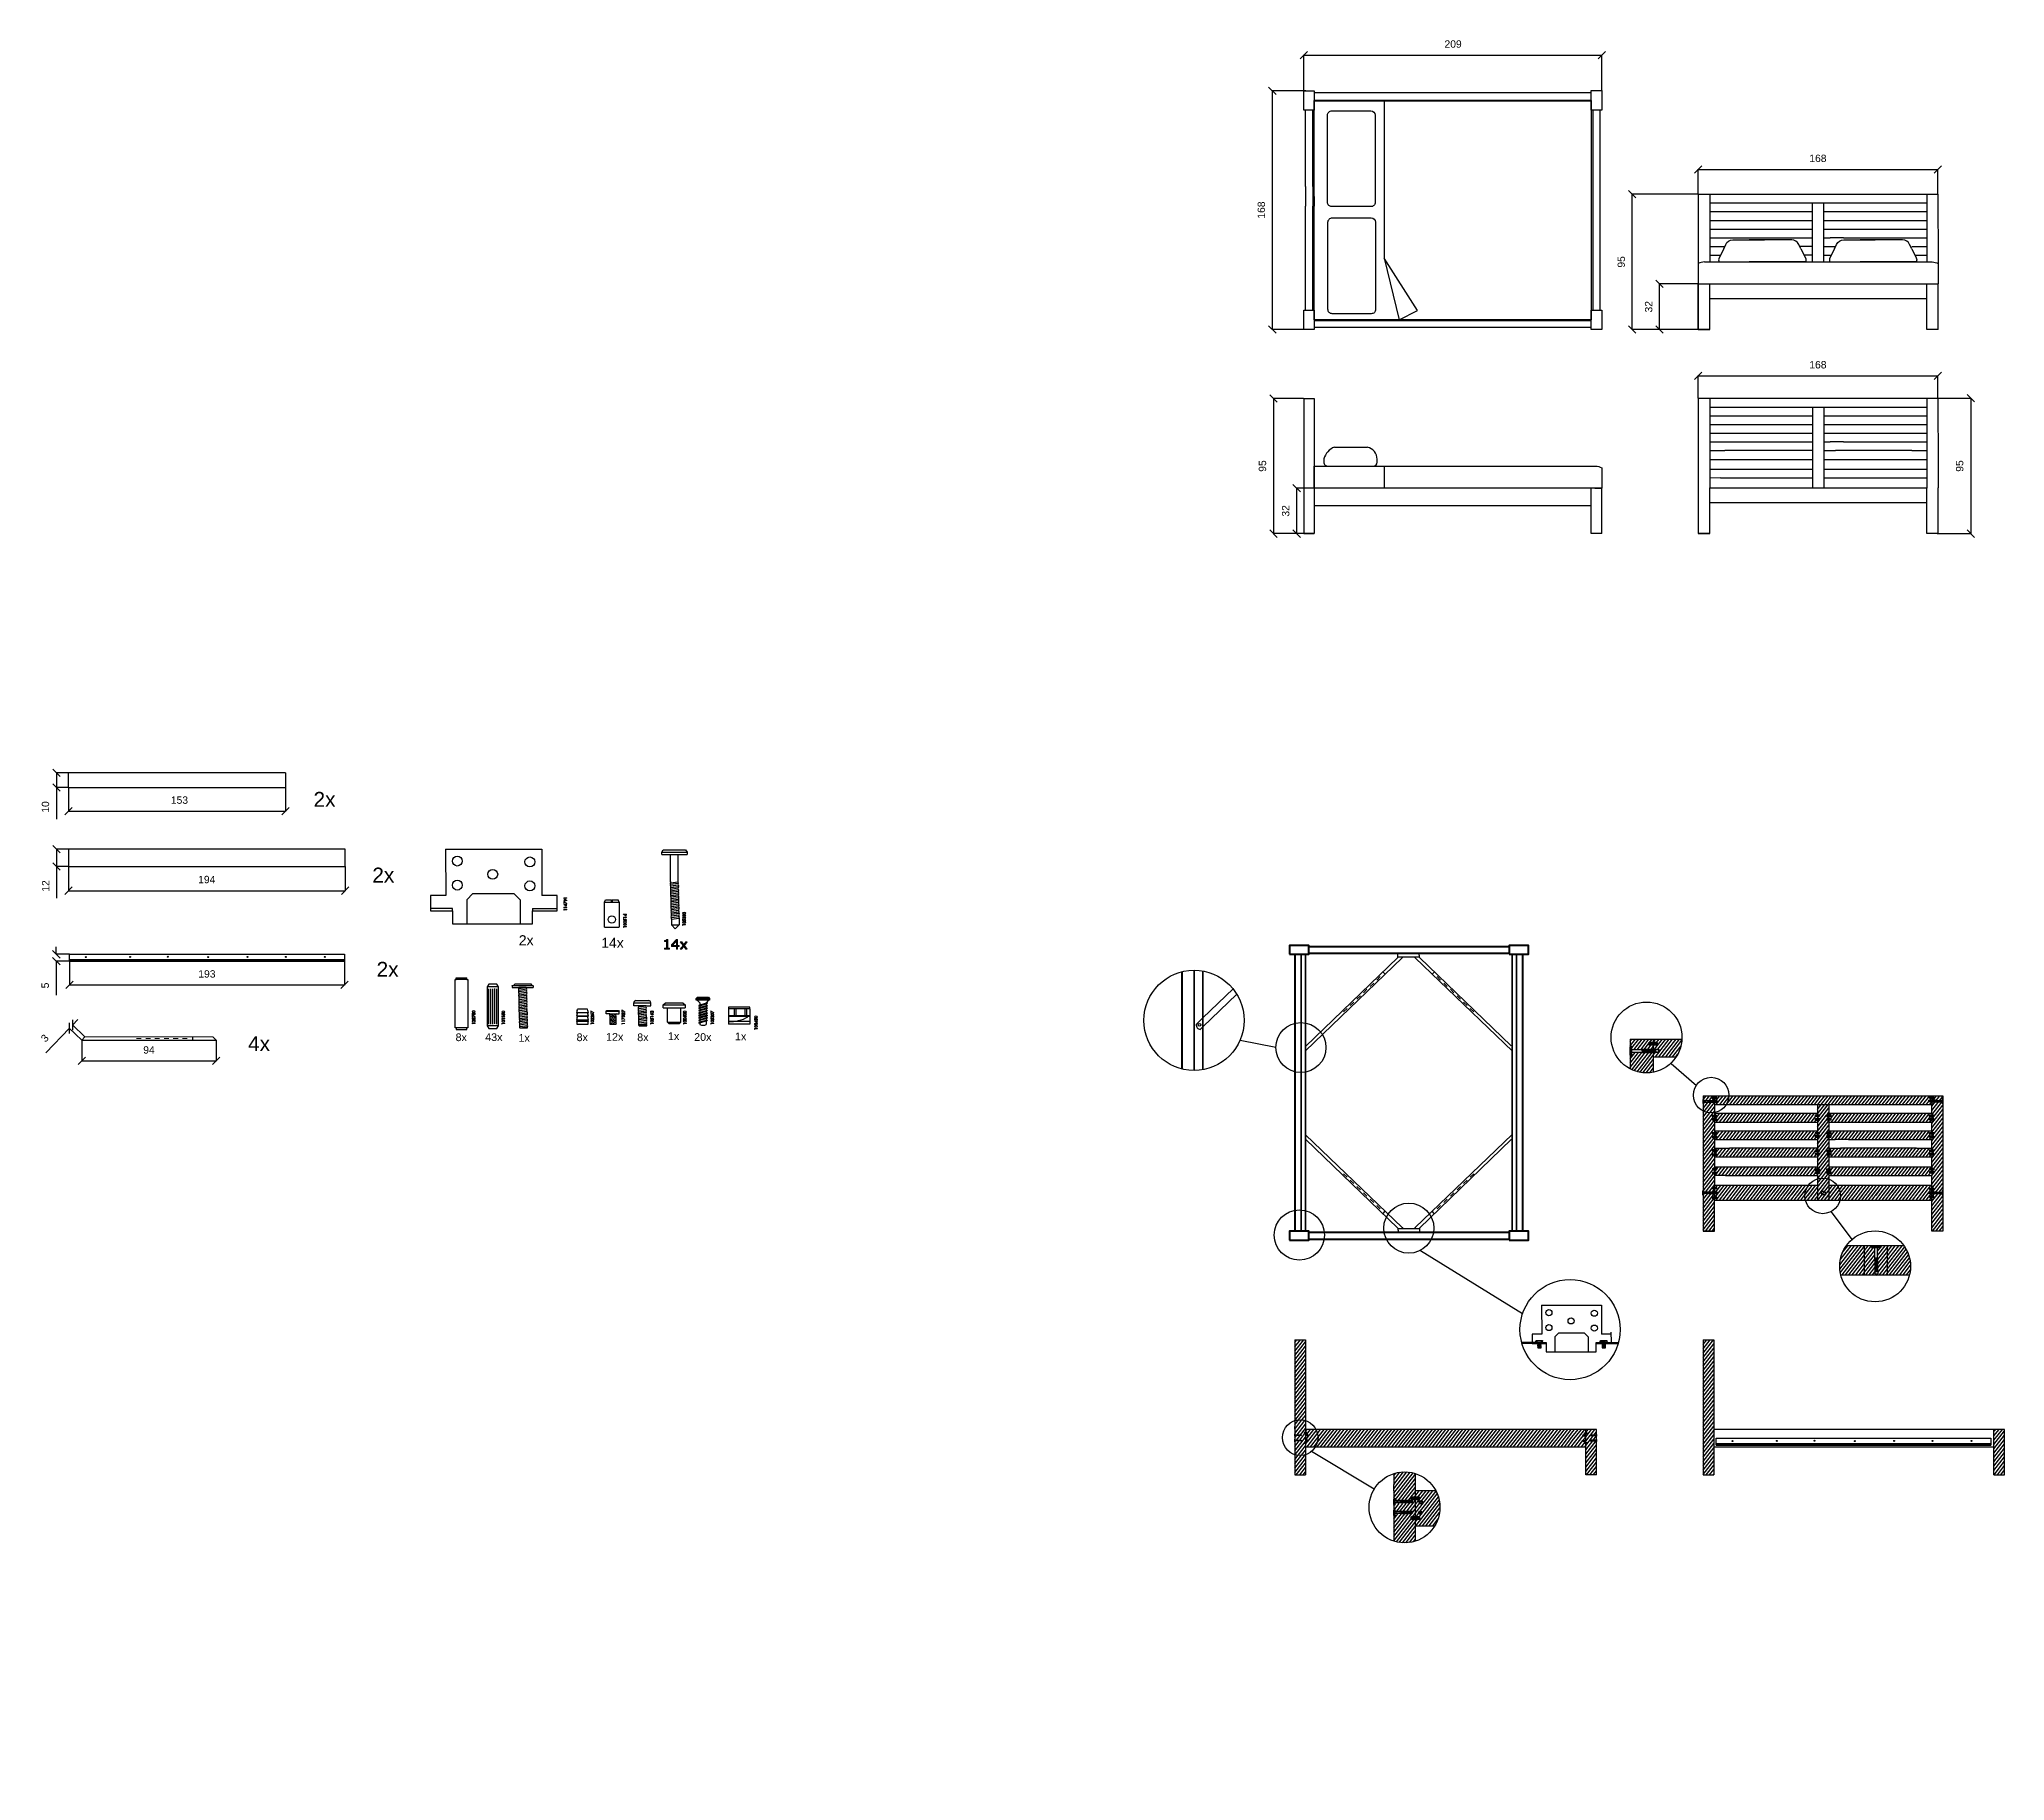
# Model space of a CAD drawing. Header units: centimetres. Extents: x 50 to 1431, y -211 to 1012.
import ezdxf

# ---------------------------------------------------------------- set-up
doc = ezdxf.new("R2010")
doc.units = ezdxf.units.CM
doc.header["$MEASUREMENT"] = 0
for name, color, linetype in [('Chiodi', 1, 'Continuous'), ('Livello 1', 7, 'Continuous'), ('quote', 4, 'Continuous'), ('struttura', 7, 'Continuous')]:
    doc.layers.add(name, color=color, linetype=linetype)
doc.styles.get("Standard").update_dxf_attribs({"font": 'Arial.ttf'})
doc.dimstyles.get("Standard").update_dxf_attribs({"dimtxt": 5.18, "dimasz": 5.18, "dimexe": 0.18, "dimexo": 0.0625, "dimgap": 5.09, "dimtad": 1, "dimdec": 0, "dimzin": 0, "dimdsep": 46, "dimtxsty": 'Standard', "dimblk": 'OBLIQUE', "dimblk1": 'OBLIQUE', "dimblk2": 'OBLIQUE', "dimcen": 0.09, "dimadec": 0, "dimazin": 0, "dimtfac": 1, "dimtdec": 0, "dimtofl": 0, "dimtmove": 0, "dimatfit": 3, "dimfxl": 1, "dimtolj": 1, "dimtzin": 0, "dimarcsym": 0})
pattern_1 = [(52, (579.5637, 255.7226), (-1.47752, 1.1543653), [])]
pattern_2 = [(52, (871.039, 238.7672), (-1.47752, 1.154365), [])]
pattern_3 = [(52, (876.6167, 238.7672), (-1.47752, 1.154365), [])]

msp = doc.modelspace()

# ---------------------------------------------------------------- texts
at = {"attachment_point": 1}
for s, insert, char_height in [('{\\C256;8x}', (427.6, 313.8), 5.4), ('{\\C256;12x}', (448.3, 314.1), 5.402), ('{\\C256;8x}', (470.2, 313.8), 5.4), ('{\\C256;1x}', (491.8, 314.6), 5.4), ('{\\C256;20x}', (510.2, 314), 5.402), ('{\\C256;1x}', (538.9, 314.4), 5.4)]:
    msp.add_mtext_dynamic_manual_height_columns(s, width=16.605, gutter_width=1, heights=[0], dxfattribs=dict(at, insert=insert, char_height=char_height))
at = {"layer": 'struttura', "color": 2, "attachment_point": 1}
for s, insert, char_height in [('{\\C256;2x}', (242.8, 483.5), 10.47), ('{\\C256;2x}', (284.1, 430.3), 10.47), ('{\\C256;2x}', (387, 382.8), 7.04), ('{\\C256;14x}', (444.9, 381), 7.035), ('{\\C256;2x}', (287.1, 364.1), 10.47), ('{\\C256;4x}', (196.8, 311.9), 10.47), ('{\\C256;8x}', (342.6, 313.8), 5.39), ('{\\C256;43x}', (363.4, 313.9), 5.388), ('{\\C256;1x}', (386.8, 313.4), 5.39)]:
    msp.add_mtext_dynamic_manual_height_columns(s, width=16.605, gutter_width=1, heights=[0], dxfattribs=dict(at, insert=insert, char_height=char_height))

# ---------------------------------------------------------------- blocks, each defined once
blk = doc.blocks.new('_Oblique')
at = {"color": 0, "linetype": 'ByBlock', "lineweight": -2}
blk.add_line((-0.5, -0.5), (0.5, 0.5), dxfattribs=at)
blk = doc.blocks.new('*D8')
at = {"layer": 'Defpoints', "color": 0, "transparency": 16777216}
for p in [(1147.9, 1001), (938.5, 976), (1147.9, 976.3)]:
    blk.add_point(p, dxfattribs=at)
at = {"layer": 'quote', "color": 0, "lineweight": -2, "transparency": 16777216}
for p, q in [((938.5, 976.1), (938.5, 1001.2)), ((938.5, 1001), (1147.9, 1001)), ((1147.9, 976.3), (1147.9, 1001.2))]:
    blk.add_line(p, q, dxfattribs=at)
at = {"layer": 'quote', "color": 0, "lineweight": -2, "transparency": 16777216, "xscale": 5.18, "yscale": 5.18, "zscale": 5.18, "rotation": 180}
blk.add_blockref('_Oblique', (938.5, 1001), dxfattribs=at)
at = {"layer": 'quote', "color": 0, "lineweight": -2, "transparency": 16777216, "xscale": 5.18, "yscale": 5.18, "zscale": 5.18}
blk.add_blockref('_Oblique', (1147.9, 1001), dxfattribs=at)
at = {"layer": 'quote', "color": 0, "transparency": 16777216, "insert": (1043.4, 1008.8), "char_height": 5.18, "attachment_point": 5}
blk.add_mtext('\\A1;209', dxfattribs=at)
blk = doc.blocks.new('*D9')
at = {"layer": 'Defpoints', "color": 0, "transparency": 16777216}
for p in [(940, 976), (916.4, 808.3), (938.5, 808.3)]:
    blk.add_point(p, dxfattribs=at)
at = {"layer": 'quote', "color": 0, "lineweight": -2, "transparency": 16777216}
for p, q in [((939.9, 976), (916.2, 976)), ((916.4, 976), (916.4, 808.3)), ((938.4, 808.3), (916.2, 808.3))]:
    blk.add_line(p, q, dxfattribs=at)
at = {"layer": 'quote', "color": 0, "lineweight": -2, "transparency": 16777216, "xscale": 5.18, "yscale": 5.18, "zscale": 5.18}
for p, rotation in [((916.4, 976), 90), ((916.4, 808.3), 270)]:
    blk.add_blockref('_Oblique', p, dxfattribs=dict(at, rotation=rotation))
at = {"layer": 'quote', "color": 0, "transparency": 16777216, "insert": (908.7, 892.2), "char_height": 5.18, "attachment_point": 5, "rotation": 90}
blk.add_mtext('\\A1;168', dxfattribs=at)
blk = doc.blocks.new('*D10')
at = {"layer": 'Defpoints', "color": 0, "transparency": 16777216}
for p in [(1188.5, 840.3), (1215.6, 840.3), (1215.6, 808.3)]:
    blk.add_point(p, dxfattribs=at)
at = {"layer": 'quote', "color": 0, "lineweight": -2, "transparency": 16777216}
for p, q in [((1215.5, 840.3), (1188.3, 840.3)), ((1188.5, 808.3), (1188.5, 840.3)), ((1215.5, 808.3), (1188.3, 808.3))]:
    blk.add_line(p, q, dxfattribs=at)
at = {"layer": 'quote', "color": 0, "lineweight": -2, "transparency": 16777216, "xscale": 5.18, "yscale": 5.18, "zscale": 5.18}
for p, rotation in [((1188.5, 840.3), 90), ((1188.5, 808.3), 270)]:
    blk.add_blockref('_Oblique', p, dxfattribs=dict(at, rotation=rotation))
at = {"layer": 'quote', "color": 0, "transparency": 16777216, "insert": (1180.8, 824.3), "char_height": 5.18, "attachment_point": 5, "rotation": 90}
blk.add_mtext('\\A1;32', dxfattribs=at)
blk = doc.blocks.new('*D11')
at = {"layer": 'Defpoints', "color": 0, "transparency": 16777216}
for p in [(1169.3, 903.3), (1215.6, 903.3), (1215.6, 808.3)]:
    blk.add_point(p, dxfattribs=at)
at = {"layer": 'quote', "color": 0, "lineweight": -2, "transparency": 16777216}
for p, q in [((1215.5, 903.3), (1169.2, 903.3)), ((1169.3, 808.3), (1169.3, 903.3)), ((1215.5, 808.3), (1169.2, 808.3))]:
    blk.add_line(p, q, dxfattribs=at)
at = {"layer": 'quote', "color": 0, "lineweight": -2, "transparency": 16777216, "xscale": 5.18, "yscale": 5.18, "zscale": 5.18}
for p, rotation in [((1169.3, 903.3), 90), ((1169.3, 808.3), 270)]:
    blk.add_blockref('_Oblique', p, dxfattribs=dict(at, rotation=rotation))
at = {"layer": 'quote', "color": 0, "transparency": 16777216, "insert": (1161.6, 855.8), "char_height": 5.18, "attachment_point": 5, "rotation": 90}
blk.add_mtext('\\A1;95', dxfattribs=at)
blk = doc.blocks.new('*D13')
at = {"layer": 'Defpoints', "color": 0, "transparency": 16777216}
for p in [(1383.9, 920.8), (1215.6, 903.3), (1383.9, 903.3)]:
    blk.add_point(p, dxfattribs=at)
at = {"layer": 'quote', "color": 0, "lineweight": -2, "transparency": 16777216}
for p, q in [((1215.6, 903.4), (1215.6, 921)), ((1215.6, 920.8), (1383.9, 920.8)), ((1383.9, 903.4), (1383.9, 921))]:
    blk.add_line(p, q, dxfattribs=at)
at = {"layer": 'quote', "color": 0, "lineweight": -2, "transparency": 16777216, "xscale": 5.18, "yscale": 5.18, "zscale": 5.18, "rotation": 180}
blk.add_blockref('_Oblique', (1215.6, 920.8), dxfattribs=at)
at = {"layer": 'quote', "color": 0, "lineweight": -2, "transparency": 16777216, "xscale": 5.18, "yscale": 5.18, "zscale": 5.18}
blk.add_blockref('_Oblique', (1383.9, 920.8), dxfattribs=at)
at = {"layer": 'quote', "color": 0, "transparency": 16777216, "insert": (1299.7, 928.5), "char_height": 5.18, "attachment_point": 5}
blk.add_mtext('\\A1;168', dxfattribs=at)
blk = doc.blocks.new('*D14')
at = {"layer": 'Defpoints', "color": 0, "transparency": 16777216}
for p in [(938.5, 759.9), (917.2, 664.9), (938.5, 664.9)]:
    blk.add_point(p, dxfattribs=at)
at = {"layer": 'quote', "color": 0, "lineweight": -2, "transparency": 16777216}
for p, q in [((938.4, 759.9), (917, 759.9)), ((917.2, 759.9), (917.2, 664.9)), ((938.4, 664.9), (917, 664.9))]:
    blk.add_line(p, q, dxfattribs=at)
at = {"layer": 'quote', "color": 0, "lineweight": -2, "transparency": 16777216, "xscale": 5.18, "yscale": 5.18, "zscale": 5.18}
for p, rotation in [((917.2, 759.9), 90), ((917.2, 664.9), 270)]:
    blk.add_blockref('_Oblique', p, dxfattribs=dict(at, rotation=rotation))
at = {"layer": 'quote', "color": 0, "transparency": 16777216, "insert": (909.5, 712.4), "char_height": 5.18, "attachment_point": 5, "rotation": 90}
blk.add_mtext('\\A1;95', dxfattribs=at)
blk = doc.blocks.new('*D15')
at = {"layer": 'Defpoints', "color": 0, "transparency": 16777216}
for p in [(945.9, 696.9), (933.5, 664.9), (945.9, 664.9)]:
    blk.add_point(p, dxfattribs=at)
at = {"layer": 'quote', "color": 0, "lineweight": -2, "transparency": 16777216}
for p, q in [((945.9, 696.9), (933.3, 696.9)), ((933.5, 696.9), (933.5, 664.9)), ((945.9, 664.9), (933.3, 664.9))]:
    blk.add_line(p, q, dxfattribs=at)
at = {"layer": 'quote', "color": 0, "lineweight": -2, "transparency": 16777216, "xscale": 5.18, "yscale": 5.18, "zscale": 5.18}
for p, rotation in [((933.5, 696.9), 90), ((933.5, 664.9), 270)]:
    blk.add_blockref('_Oblique', p, dxfattribs=dict(at, rotation=rotation))
at = {"layer": 'quote', "color": 0, "transparency": 16777216, "insert": (925.8, 680.9), "char_height": 5.18, "attachment_point": 5, "rotation": 90}
blk.add_mtext('\\A1;32', dxfattribs=at)
blk = doc.blocks.new('*D16')
at = {"layer": 'Defpoints', "color": 0, "transparency": 16777216}
for p in [(1383.9, 775.8), (1215.6, 760), (1383.9, 760)]:
    blk.add_point(p, dxfattribs=at)
at = {"layer": 'quote', "color": 0, "lineweight": -2, "transparency": 16777216}
for p, q in [((1215.6, 760), (1215.6, 776)), ((1215.6, 775.8), (1383.9, 775.8)), ((1383.9, 760), (1383.9, 776))]:
    blk.add_line(p, q, dxfattribs=at)
at = {"layer": 'quote', "color": 0, "lineweight": -2, "transparency": 16777216, "xscale": 5.18, "yscale": 5.18, "zscale": 5.18, "rotation": 180}
blk.add_blockref('_Oblique', (1215.6, 775.8), dxfattribs=at)
at = {"layer": 'quote', "color": 0, "lineweight": -2, "transparency": 16777216, "xscale": 5.18, "yscale": 5.18, "zscale": 5.18}
blk.add_blockref('_Oblique', (1383.9, 775.8), dxfattribs=at)
at = {"layer": 'quote', "color": 0, "transparency": 16777216, "insert": (1299.7, 783.5), "char_height": 5.18, "attachment_point": 5}
blk.add_mtext('\\A1;168', dxfattribs=at)
blk = doc.blocks.new('*D17')
at = {"layer": 'Defpoints', "color": 0, "transparency": 16777216}
for p in [(1383.9, 760), (1383.4, 664.9), (1407.1, 664.9)]:
    blk.add_point(p, dxfattribs=at)
at = {"layer": 'quote', "color": 0, "lineweight": -2, "transparency": 16777216}
for p, q in [((1384, 760), (1407.2, 760)), ((1407.1, 760), (1407.1, 664.9)), ((1383.5, 664.9), (1407.2, 664.9))]:
    blk.add_line(p, q, dxfattribs=at)
at = {"layer": 'quote', "color": 0, "lineweight": -2, "transparency": 16777216, "xscale": 5.18, "yscale": 5.18, "zscale": 5.18}
for p, rotation in [((1407.1, 760), 90), ((1407.1, 664.9), 270)]:
    blk.add_blockref('_Oblique', p, dxfattribs=dict(at, rotation=rotation))
at = {"layer": 'quote', "color": 0, "transparency": 16777216, "insert": (1399.3, 712.4), "char_height": 5.18, "attachment_point": 5, "rotation": 90}
blk.add_mtext('\\A1;95', dxfattribs=at)
blk = doc.blocks.new('*D30')
at = {"layer": 'Defpoints', "color": 0, "transparency": 16777216}
for p in [(70.6, 443.3), (62.2, 431.1), (70.6, 431.1)]:
    blk.add_point(p, dxfattribs=at)
at = {"layer": 'quote', "color": 0, "lineweight": -2, "transparency": 16777216}
for p, q in [((70.5, 443.3), (62.1, 443.3)), ((62.2, 443.3), (62.2, 431.1)), ((70.5, 431.1), (62.1, 431.1)), ((62.2, 431.1), (62.2, 408.8))]:
    blk.add_line(p, q, dxfattribs=at)
at = {"layer": 'quote', "color": 0, "lineweight": -2, "transparency": 16777216, "xscale": 5.18, "yscale": 5.18, "zscale": 5.18}
for p, rotation in [((62.2, 443.3), 90), ((62.2, 431.1), 270)]:
    blk.add_blockref('_Oblique', p, dxfattribs=dict(at, rotation=rotation))
at = {"layer": 'quote', "color": 0, "transparency": 16777216, "insert": (54.6, 417.4), "char_height": 5.18, "attachment_point": 5, "rotation": 90}
blk.add_mtext('\\A1;12', dxfattribs=at)
blk = doc.blocks.new('*D31')
at = {"layer": 'Defpoints', "color": 0, "transparency": 16777216}
for p in [(62.2, 486.6), (70.6, 496.9), (70.6, 486.6)]:
    blk.add_point(p, dxfattribs=at)
at = {"layer": 'quote', "color": 0, "lineweight": -2, "transparency": 16777216}
for p, q in [((70.5, 496.9), (62.1, 496.9)), ((70.5, 486.6), (62.1, 486.6)), ((62.2, 496.9), (62.2, 486.6)), ((62.2, 486.6), (62.2, 464.4))]:
    blk.add_line(p, q, dxfattribs=at)
at = {"layer": 'quote', "color": 0, "lineweight": -2, "transparency": 16777216, "xscale": 5.18, "yscale": 5.18, "zscale": 5.18}
for p, rotation in [((62.2, 496.9), 90), ((62.2, 486.6), 270)]:
    blk.add_blockref('_Oblique', p, dxfattribs=dict(at, rotation=rotation))
at = {"layer": 'quote', "color": 0, "transparency": 16777216, "insert": (54.5, 472.9), "char_height": 5.18, "attachment_point": 5, "rotation": 90}
blk.add_mtext('\\A1;10', dxfattribs=at)
blk = doc.blocks.new('*D32')
at = {"layer": 'Defpoints', "color": 0, "transparency": 16777216}
for p in [(70.6, 486.6), (223.1, 486.6), (223.1, 470)]:
    blk.add_point(p, dxfattribs=at)
at = {"layer": 'quote', "color": 0, "lineweight": -2, "transparency": 16777216}
for p, q in [((70.6, 486.6), (70.6, 469.8)), ((223.1, 486.6), (223.1, 469.8)), ((70.6, 470), (223.1, 470))]:
    blk.add_line(p, q, dxfattribs=at)
at = {"layer": 'quote', "color": 0, "lineweight": -2, "transparency": 16777216, "xscale": 5.18, "yscale": 5.18, "zscale": 5.18, "rotation": 180}
blk.add_blockref('_Oblique', (70.6, 470), dxfattribs=at)
at = {"layer": 'quote', "color": 0, "lineweight": -2, "transparency": 16777216, "xscale": 5.18, "yscale": 5.18, "zscale": 5.18}
blk.add_blockref('_Oblique', (223.1, 470), dxfattribs=at)
at = {"layer": 'quote', "color": 0, "transparency": 16777216, "insert": (148.6, 477.7), "char_height": 5.18, "attachment_point": 5}
blk.add_mtext('\\A1;153', dxfattribs=at)
blk = doc.blocks.new('*D33')
at = {"layer": 'Defpoints', "color": 0, "transparency": 16777216}
for p in [(70.6, 431.1), (265.1, 431.1), (265.1, 414.1)]:
    blk.add_point(p, dxfattribs=at)
at = {"layer": 'quote', "color": 0, "lineweight": -2, "transparency": 16777216}
for p, q in [((70.6, 431), (70.6, 414)), ((265.1, 431), (265.1, 414)), ((70.6, 414.1), (265.1, 414.1))]:
    blk.add_line(p, q, dxfattribs=at)
at = {"layer": 'quote', "color": 0, "lineweight": -2, "transparency": 16777216, "xscale": 5.18, "yscale": 5.18, "zscale": 5.18, "rotation": 180}
blk.add_blockref('_Oblique', (70.6, 414.1), dxfattribs=at)
at = {"layer": 'quote', "color": 0, "lineweight": -2, "transparency": 16777216, "xscale": 5.18, "yscale": 5.18, "zscale": 5.18}
blk.add_blockref('_Oblique', (265.1, 414.1), dxfattribs=at)
at = {"layer": 'quote', "color": 0, "transparency": 16777216, "insert": (167.8, 421.9), "char_height": 5.18, "attachment_point": 5}
blk.add_mtext('\\A1;194', dxfattribs=at)
blk = doc.blocks.new('*D34')
at = {"layer": 'Defpoints', "color": 0, "transparency": 16777216}
for p in [(71.4, 364.6), (264.5, 364.6), (264.5, 347.9)]:
    blk.add_point(p, dxfattribs=at)
at = {"layer": 'quote', "color": 0, "lineweight": -2, "transparency": 16777216}
for p, q in [((71.4, 364.5), (71.4, 347.7)), ((264.5, 364.5), (264.5, 347.7)), ((71.4, 347.9), (264.5, 347.9))]:
    blk.add_line(p, q, dxfattribs=at)
at = {"layer": 'quote', "color": 0, "lineweight": -2, "transparency": 16777216, "xscale": 5.18, "yscale": 5.18, "zscale": 5.18, "rotation": 180}
blk.add_blockref('_Oblique', (71.4, 347.9), dxfattribs=at)
at = {"layer": 'quote', "color": 0, "lineweight": -2, "transparency": 16777216, "xscale": 5.18, "yscale": 5.18, "zscale": 5.18}
blk.add_blockref('_Oblique', (264.5, 347.9), dxfattribs=at)
at = {"layer": 'quote', "color": 0, "transparency": 16777216, "insert": (167.9, 355.6), "char_height": 5.18, "attachment_point": 5}
blk.add_mtext('\\A1;193', dxfattribs=at)
blk = doc.blocks.new('*D35')
at = {"layer": 'Defpoints', "color": 0, "transparency": 16777216}
for p in [(62.1, 364.6), (71.4, 369.4), (71.4, 364.6)]:
    blk.add_point(p, dxfattribs=at)
at = {"layer": 'quote', "color": 0, "lineweight": -2, "transparency": 16777216}
for p, q in [((62.1, 369.4), (62.1, 374.6)), ((71.3, 369.4), (61.9, 369.4)), ((71.3, 364.6), (61.9, 364.6)), ((62.1, 364.6), (62.1, 340.7))]:
    blk.add_line(p, q, dxfattribs=at)
at = {"layer": 'quote', "color": 0, "lineweight": -2, "transparency": 16777216, "xscale": 5.18, "yscale": 5.18, "zscale": 5.18}
for p, rotation in [((62.1, 369.4), 270), ((62.1, 364.6), 90)]:
    blk.add_blockref('_Oblique', p, dxfattribs=dict(at, rotation=rotation))
at = {"layer": 'quote', "color": 0, "transparency": 16777216, "insert": (54.3, 347.5), "char_height": 5.18, "attachment_point": 5, "rotation": 90}
blk.add_mtext('\\A1;5', dxfattribs=at)
blk = doc.blocks.new('*D37')
at = {"layer": 'Defpoints', "color": 0, "transparency": 16777216}
for p in [(80.1, 309.2), (174.3, 309.1), (174.3, 294.5)]:
    blk.add_point(p, dxfattribs=at)
at = {"layer": 'quote', "color": 0, "lineweight": -2, "transparency": 16777216}
for p, q in [((80.1, 309.1), (80.1, 294.3)), ((174.3, 309), (174.3, 294.3)), ((80.1, 294.5), (174.3, 294.5))]:
    blk.add_line(p, q, dxfattribs=at)
at = {"layer": 'quote', "color": 0, "lineweight": -2, "transparency": 16777216, "xscale": 5.18, "yscale": 5.18, "zscale": 5.18, "rotation": 180}
blk.add_blockref('_Oblique', (80.1, 294.5), dxfattribs=at)
at = {"layer": 'quote', "color": 0, "lineweight": -2, "transparency": 16777216, "xscale": 5.18, "yscale": 5.18, "zscale": 5.18}
blk.add_blockref('_Oblique', (174.3, 294.5), dxfattribs=at)
at = {"layer": 'quote', "color": 0, "transparency": 16777216, "insert": (127.2, 302.2), "char_height": 5.18, "attachment_point": 5}
blk.add_mtext('\\A1;94', dxfattribs=at)
blk = doc.blocks.new('*D38')
at = {"layer": 'Defpoints', "color": 0, "transparency": 16777216}
for p in [(71.4, 317.5), (80.1, 309.2), (82.2, 311.4)]:
    blk.add_point(p, dxfattribs=at)
at = {"layer": 'quote', "color": 0, "lineweight": -2, "transparency": 16777216}
for p, q in [((80, 309.2), (71.2, 317.6)), ((82.2, 311.4), (73.4, 319.9)), ((73.5, 319.7), (77.1, 323.5)), ((71.4, 317.5), (54.8, 300.3))]:
    blk.add_line(p, q, dxfattribs=at)
at = {"layer": 'quote', "color": 0, "lineweight": -2, "transparency": 16777216, "xscale": 5.18, "yscale": 5.18, "zscale": 5.18}
for p, rotation in [((71.4, 317.5), 46.08292800856102), ((73.5, 319.7), 226.082928008561)]:
    blk.add_blockref('_Oblique', p, dxfattribs=dict(at, rotation=rotation))
at = {"layer": 'quote', "color": 0, "transparency": 16777216, "insert": (54, 310.5), "char_height": 5.18, "attachment_point": 5, "rotation": 46.0829}
blk.add_mtext('\\A1;3', dxfattribs=at)

# ---------------------------------------------------------------- dimensions: what is measured, and where the dimension line sits
at = {"layer": 'quote'}
for base, p1, p2, picture, middle in [((1147.9, 1001), (938.5, 976), (1147.9, 976.3), '*D8', (1043.4, 1001)), ((223.1283, 469.9647), (70.5796, 486.6414), (223.1283, 486.6414), '*D32', (148.6361, 469.9647)), ((265.0612, 414.1453), (70.5796, 431.0579), (265.0612, 431.0579), '*D33', (167.8204, 414.1453))]:
    dim = msp.add_linear_dim(base=base, p1=p1, p2=p2, dimstyle='Standard', dxfattribs=at)
    dim.commit()
    dim.dimension.update_dxf_attribs({"geometry": picture, "text_midpoint": middle, "dimtype": 160})
for base, p1, p2, picture, middle in [((916.4, 808.3), (940, 976), (938.5, 808.3), '*D9', (908.7, 892.2)), ((1169.3, 903.3), (1215.6, 808.3), (1215.6, 903.3), '*D11', (1161.6, 855.8)), ((1188.5, 840.3), (1215.6, 808.3), (1215.6, 840.3), '*D10', (1180.8, 824.3)), ((917.2, 664.9), (938.5, 759.9), (938.5, 664.9), '*D14', (909.5, 712.4)), ((1407.1, 664.9), (1383.9, 760), (1383.4, 664.9), '*D17', (1399.3, 712.4)), ((933.5, 664.9), (945.9, 696.9), (945.9, 664.9), '*D15', (925.8, 680.9)), ((62.2, 486.6), (70.6, 496.9), (70.6, 486.6), '*D31', (54.5, 472.9)), ((62.2, 431.1), (70.6, 443.3), (70.6, 431.1), '*D30', (54.6, 417.4)), ((62.1, 364.6), (71.4, 369.4), (71.4, 364.6), '*D35', (54.3, 347.5))]:
    dim = msp.add_linear_dim(base=base, p1=p1, p2=p2, angle=90, dimstyle='Standard', dxfattribs=at)
    dim.commit()
    dim.dimension.update_dxf_attribs({"geometry": picture, "text_midpoint": middle})
for base, p1, p2, picture, middle in [((1383.9, 920.8), (1215.6, 903.3), (1383.9, 903.3), '*D13', (1299.7, 928.5)), ((1383.9, 775.8), (1215.6, 760), (1383.9, 760), '*D16', (1299.7, 783.5)), ((264.5, 347.9), (71.4, 364.6), (264.5, 364.6), '*D34', (167.9, 355.6)), ((174.3, 294.5), (80.1, 309.2), (174.3, 309.1), '*D37', (127.2, 302.2))]:
    dim = msp.add_linear_dim(base=base, p1=p1, p2=p2, dimstyle='Standard', dxfattribs=at)
    dim.commit()
    dim.dimension.update_dxf_attribs({"geometry": picture, "text_midpoint": middle})
dim = msp.add_aligned_dim(p1=(82.2, 311.4), p2=(80.1, 309.2), distance=-12.1, dimstyle='Standard', dxfattribs=at)
dim.commit()
dim.dimension.update_dxf_attribs({"geometry": '*D38', "text_midpoint": (54, 310.5)})

# ---------------------------------------------------------------- hatches: boundary and pattern name
h = msp.add_hatch()
h.set_pattern_fill('ANSI31', color=256, scale=15, angle=7)
h.set_pattern_definition(pattern_1)
h.paths.add_polyline_path([(1180.7, 306.1), (1180.7, 307.2), (1181.1, 307.4), (1184, 307.4), (1184, 309.8), (1167.8, 309.8), (1167.8, 304.4), (1168.4, 304.8), (1169, 304.8), (1169, 302.4), (1176.2, 302.4, -0.38635), (1176.6, 302.5, -0.399895), (1177, 302.5, -0.373421), (1177.4, 302.5, -0.521011), (1177.8, 302.5, -0.38577), (1178.3, 302.5, -0.399895), (1178.7, 302.5, -0.373354), (1179.1, 302.5, -0.404719), (1179.5, 302.5, -0.361918), (1179.9, 302.6, -0.399895), (1180.4, 302.6, -0.373354), (1180.8, 302.6, -0.408153), (1181.2, 302.6), (1181.2, 302.5, -0.372902), (1181.6, 302.5, -0.399895), (1182, 302.6, -0.373354), (1182.5, 302.6, -0.388309), (1182.9, 302.6, -0.454283), (1183.3, 302.6, -0.38577), (1183.7, 302.6, -0.311142), (1184, 302.7), (1184, 305.8), (1181.1, 305.8)])
h = msp.add_hatch()
h.set_pattern_fill('ANSI31', color=256, scale=15, angle=7)
h.set_pattern_definition(pattern_1)
h.paths.add_polyline_path([(1204.2, 309.8), (1184, 309.8), (1184, 307.4), (1186.5, 307.4), (1186.9, 307.2), (1186.9, 306.1), (1186.5, 305.8), (1184, 305.8), (1184, 302.7, -0.078932), (1184.1, 302.6, -0.373354), (1184.5, 302.6, -0.424236), (1185, 302.6, -0.346547), (1185.4, 302.6, -0.412961), (1185.8, 302.7), (1187.6, 302.7), (1188.6, 301.6), (1187.6, 300.6), (1186.1, 300.6), (1186.1, 300.7, -0.42921), (1185.6, 300.6, -0.455072), (1185.2, 300.6, -0.375759), (1184.8, 300.6, -0.430376), (1184.4, 300.6, -0.311216), (1184, 300.6), (1184, 297.5), (1200.3, 297.5, 0.130951)])
h = msp.add_hatch()
h.set_pattern_fill('ANSI31', color=256, scale=15, angle=7)
h.set_pattern_definition(pattern_1)
h.paths.add_polyline_path([(1184, 300.6, -0.081794), (1184, 300.6, -0.43902), (1183.5, 300.6, -0.45849), (1183.1, 300.6, -0.433302), (1182.7, 300.6, -0.430376), (1182.3, 300.5, -0.403275), (1181.9, 300.5, -0.455072), (1181.4, 300.5, -0.379606), (1181, 300.5), (1181, 300.6, -0.446169), (1180.6, 300.6, -0.403275), (1180.2, 300.5, -0.434924), (1179.8, 300.5, -0.391239), (1179.4, 300.5, -0.430376), (1178.9, 300.5, -0.403275), (1178.5, 300.5, -0.455072), (1178.1, 300.5, -0.375759), (1177.7, 300.5, -0.430376), (1177.3, 300.5, -0.403275), (1176.9, 300.5, -0.400391), (1176.5, 300.4, -0.238896), (1176.2, 300.5), (1169, 300.5), (1169, 298.1), (1168.4, 298.1), (1167.8, 298.5), (1167.8, 288.8, 0.168914), (1184, 286.5)])
h = msp.add_hatch()
h.set_pattern_fill('ANSI31', color=256, scale=15, angle=7)
h.set_pattern_definition(pattern_1)
h.paths.add_polyline_path([(1229.4, 266), (1228.9, 265.5), (1228.1, 265.5, -0.374902), (1228, 265.5, -0.455072), (1227.7, 265.5, -0.375759), (1227.5, 265.5, -0.400391), (1227.3, 265.5), (1227.2, 266.5), (1227.2, 266.5), (1227.2, 266.5, -0.382872), (1227.4, 266.5, -0.424236), (1227.6, 266.5, -0.346547), (1227.8, 266.5, -0.412961), (1228, 266.5), (1228.9, 266.5)], flags=16)
h.paths.add_polyline_path([(1228.2, 265.5), (1228.2, 265.5), (1228, 266.5), (1228, 266.5)], flags=16)
h.paths.add_polyline_path([(1227.7, 265.5), (1227.7, 265.5), (1227.6, 266.5), (1227.6, 266.5)], flags=16)
h.paths.add_polyline_path([(1227.1, 268), (1225.5, 268), (1225.5, 268.7), (1225.6, 268.8), (1227.1, 268.8), (1227.1, 269.9), (1219, 269.9), (1219, 267.4), (1219, 267.4), (1219, 264.5), (1219, 259.5, 0.168675), (1227.1, 258.3), (1227.1, 265.4), (1226.9, 265.6, -0.756821), (1226.7, 265.5), (1226.5, 265.6, -0.670759), (1226.3, 265.5), (1226.1, 265.6, -0.655828), (1225.9, 265.4), (1225.7, 265.6, -0.670759), (1225.5, 265.5), (1225.3, 265.6, -0.65872), (1225, 265.4), (1224.9, 265.6, -0.670759), (1224.6, 265.4), (1224.4, 265.6, -0.675972), (1224.2, 265.4), (1224, 265.6, -0.670678), (1223.8, 265.4), (1223.6, 265.5, -0.675972), (1223.4, 265.4), (1223.3, 265.7, 1.263986), (1223.4, 265.4, 0.416131), (1223.6, 265.4, 0.417369), (1223.8, 265.4, 0.416151), (1224, 265.4, 0.402489), (1224.2, 265.5, 0.425715), (1224.4, 265.4, 0.417369), (1224.6, 265.5, 0.416151), (1224.8, 265.5, 0.417369), (1225, 265.5, 0.408472), (1225.2, 265.5, 0.417369), (1225.4, 265.5, 0.416151), (1225.7, 265.5, 0.445102), (1225.9, 265.5, 0.412353), (1226.1, 265.5, 0.417369), (1226.3, 265.5, 0.416151), (1226.5, 265.5, 0.417369), (1226.7, 265.5, 0.500433), (1226.9, 265.5, 0.422361), (1227.1, 265.5, 0.417369), (1227.3, 265.5, 0.416151), (1227.5, 265.5, 0.417369), (1227.7, 265.5, 0.412353), (1228, 265.5, 1.084062), (1228.1, 265.8), (1227.9, 266.4, 0.624444), (1227.6, 266.5, 0.382672), (1227.4, 266.5, 0.387103), (1227.2, 266.5, 0.386028), (1227, 266.5, 0.387103), (1226.8, 266.5, 0.453563), (1226.6, 266.5, 0.387555), (1226.4, 266.5, 0.387103), (1226.2, 266.5, 0.386028), (1225.9, 266.5, 0.387103), (1225.7, 266.5, 0.413343), (1225.5, 266.5, 0.387103), (1225.3, 266.5, 0.386028), (1225.1, 266.5, 0.387103), (1224.9, 266.5, 0.379238), (1224.7, 266.5, 0.387103), (1224.5, 266.4, 0.386028), (1224.3, 266.4, 0.387103), (1224.1, 266.4, 0.519115), (1223.9, 266.4, 0.387103), (1223.6, 266.4, 0.386028), (1223.4, 266.4, 1.078033), (1223.3, 266.2), (1223.3, 266.2, -1.081722), (1223.4, 266.4), (1223.6, 266.3, -0.679722), (1223.9, 266.4), (1223.9, 266.3, -1.234416), (1224.1, 266.4), (1224.2, 266.3, -0.675405), (1224.5, 266.5), (1224.6, 266.3, -0.663801), (1224.9, 266.5), (1225.1, 266.3, -0.675405), (1225.3, 266.5), (1225.5, 266.4, -0.684514), (1225.7, 266.5), (1225.9, 266.3, -0.675405), (1226.2, 266.5), (1226.3, 266.4, -0.679641), (1226.6, 266.5), (1226.6, 266.3, -1.176133), (1226.8, 266.5), (1226.9, 266.4, -0.54495), (1227.1, 266.5)])
h.paths.add_polyline_path([(1219.6, 266.4), (1219.6, 267.6), (1219.3, 267.6), (1219.3, 264.2), (1219.6, 264.2), (1219.6, 265.4), (1219.6, 265.4)], flags=16)
h = msp.add_hatch()
h.set_pattern_fill('ANSI31', color=256, scale=15, angle=7)
h.set_pattern_definition(pattern_1)
h.paths.add_polyline_path([(1227.1, 265.4), (1226.9, 265.6, -0.756821), (1226.7, 265.5), (1226.5, 265.6, -0.670759), (1226.3, 265.5), (1226.1, 265.6, -0.655828), (1225.9, 265.4), (1225.7, 265.6, -0.670759), (1225.5, 265.5), (1225.3, 265.6, -0.65872), (1225, 265.4), (1224.9, 265.6, -0.670759), (1224.6, 265.4), (1224.4, 265.6, -0.675972), (1224.2, 265.4), (1224, 265.6, -0.670678), (1223.8, 265.4), (1223.6, 265.5, -0.675972), (1223.4, 265.4), (1223.4, 265.4), (1219.6, 265.4), (1219.6, 264.2), (1219, 264.2), (1219, 259.5, 0.168914), (1227.1, 258.3)])
h.paths.add_polyline_path([(1219.6, 266.4), (1219.6, 267.6), (1219.3, 267.6), (1219.3, 264.2), (1219.6, 264.2), (1219.6, 265.4), (1219.6, 265.4)], flags=16)
h = msp.add_hatch()
h.set_pattern_fill('ANSI31', color=256, scale=15, angle=7)
h.set_pattern_definition(pattern_1)
h.paths.add_polyline_path([(1378.8, 266.7), (1378.5, 266.7, -0.399853), (1378.7, 266.7), (1378.9, 266.6, -0.670759), (1379.2, 266.7), (1379.3, 266.6, -1.07062), (1379.6, 266.6), (1379.7, 268.4), (1378.3, 268.4), (1378.3, 268.3), (1378.1, 268.4), (1378.1, 268.9), (1378.3, 269.1), (1378.3, 268.9), (1379.7, 268.9), (1379.7, 269.9), (1227.1, 269.9), (1227.1, 268.7), (1228.4, 268.7), (1228.4, 268.8), (1228.6, 268.7), (1228.6, 268.1), (1228.4, 268), (1228.4, 268.1), (1227.1, 268.1), (1227.1, 263.8), (1311.8, 263.8), (1321.2, 263.8), (1379.7, 263.8), (1379.4, 266.6, 0.713017), (1379.2, 266.7, 0.416151), (1379, 266.7, 0.417369), (1378.8, 266.7, 1.235017), (1378.6, 266.5), (1378.7, 265.7), (1378.9, 265.7)])
h.paths.add_polyline_path([(1229.4, 266), (1228.9, 265.5), (1228.1, 265.5, -0.374902), (1228, 265.5, -0.455072), (1227.7, 265.5, -0.375759), (1227.5, 265.5, -0.400391), (1227.3, 265.5), (1227.2, 266.5), (1227.2, 266.5), (1227.2, 266.5, -0.382872), (1227.4, 266.5, -0.424236), (1227.6, 266.5, -0.346547), (1227.8, 266.5, -0.412961), (1228, 266.5), (1228.9, 266.5)], flags=16)
h.paths.add_polyline_path([(1228.2, 265.5), (1228.2, 265.5), (1228, 266.5), (1228, 266.5)], flags=16)
h.paths.add_polyline_path([(1227.7, 265.5), (1227.7, 265.5), (1227.6, 266.5), (1227.6, 266.5)], flags=16)
h.paths.add_polyline_path([(1377.1, 266.2), (1377.5, 266.7), (1378.3, 266.7), (1378.5, 265.7), (1378.5, 265.7), (1378.5, 265.7), (1377.5, 265.7)], flags=16)
h = msp.add_hatch()
h.set_pattern_fill('ANSI31', color=256, scale=15, angle=7)
h.set_pattern_definition(pattern_1)
h.paths.add_polyline_path([(1307.4, 263.8), (1299.4, 263.8), (1299.4, 256.5), (1300.9, 256.5), (1300.9, 255.8), (1300.8, 255.7), (1299.4, 255.7), (1299.4, 253.8), (1300.9, 253.8), (1300.9, 253.1), (1300.8, 253), (1299.4, 253), (1299.4, 244.1), (1300.9, 244.1), (1300.9, 243.5), (1300.8, 243.3), (1299.4, 243.3), (1299.4, 241.8), (1300.9, 241.8), (1300.9, 241.1), (1300.8, 241), (1299.4, 241), (1299.4, 231.8), (1300.9, 231.8), (1300.9, 231.1), (1300.7, 231), (1299.4, 231), (1299.4, 229.6), (1300.9, 229.6), (1300.9, 228.9), (1300.7, 228.8), (1299.4, 228.8), (1299.4, 227.1), (1299.4, 221), (1299.4, 218.5), (1300.9, 218.5), (1300.9, 217.8), (1300.7, 217.7), (1299.4, 217.7), (1299.4, 216.5), (1301, 216.5), (1301, 215.8), (1300.8, 215.7), (1299.4, 215.7), (1299.4, 214.9), (1299.4, 211.6, -0.164876), (1307.4, 211.4), (1307.4, 214.9), (1307.4, 215.7), (1305.8, 215.7), (1305.8, 216.4), (1306, 216.5), (1307.4, 216.5), (1307.4, 217.7), (1305.8, 217.7), (1305.8, 218.4), (1306, 218.5), (1307.4, 218.5), (1307.4, 221), (1307.4, 227.1), (1307.4, 228.6), (1305.9, 228.6), (1305.9, 229.3), (1306.1, 229.4), (1307.4, 229.4), (1307.4, 230.9), (1305.9, 230.9), (1305.9, 231.6), (1306, 231.7), (1307.4, 231.7), (1307.4, 241), (1305.9, 241), (1305.9, 241.7), (1306, 241.8), (1307.4, 241.8), (1307.4, 243.4), (1305.8, 243.4), (1305.8, 244.1), (1306, 244.2), (1307.4, 244.2), (1307.4, 253.1), (1305.9, 253.1), (1305.9, 253.8), (1306, 253.9), (1307.4, 253.9), (1307.4, 255.8), (1305.8, 255.8), (1305.8, 256.4), (1306, 256.6), (1307.4, 256.6)])
h = msp.add_hatch()
h.set_pattern_fill('ANSI31', color=256, scale=15, angle=7)
h.set_pattern_definition(pattern_1)
h.paths.add_polyline_path([(1379.7, 245.5), (1379.7, 251.6), (1379.7, 257.7), (1379.7, 263.8), (1379.7, 269.9), (1387.4, 269.9), (1387.4, 174.9), (1379.7, 174.9), (1379.7, 206.9), (1379.7, 214.1), (1379.7, 220.1), (1379.7, 227.1), (1379.7, 233.2), (1379.7, 239.4)])
h = msp.add_hatch()
h.set_pattern_fill('ANSI31', color=256, scale=15, angle=7)
h.set_pattern_definition(pattern_1)
h.paths.add_polyline_path([(1227.1, 240.6), (1225.6, 240.6), (1225.6, 241.3), (1225.8, 241.4), (1227.1, 241.4), (1227.1, 243.3), (1225.5, 243.3), (1225.5, 244), (1225.7, 244.1), (1227.1, 244.1), (1227.1, 245.5), (1227.1, 253), (1225.6, 253), (1225.6, 253.7), (1225.8, 253.8), (1227.1, 253.8), (1227.1, 255.3), (1225.5, 255.3), (1225.5, 256), (1225.7, 256.1), (1227.1, 256.1), (1227.1, 257.7), (1227.1, 258.3, -0.168914), (1219, 259.5), (1219, 174.9), (1227.1, 174.9), (1227.1, 196.7), (1227.1, 196.7), (1227.1, 198), (1225.5, 198), (1225.5, 198.7), (1225.7, 198.8), (1227.1, 198.8), (1227.1, 204.8), (1225.5, 204.8), (1225.5, 205.5), (1225.7, 205.6), (1227.1, 205.6), (1227.1, 206.9), (1227.1, 215.3), (1225.6, 215.3), (1225.6, 216), (1225.8, 216.1), (1227.1, 216.1), (1227.1, 218.1), (1225.6, 218.1), (1225.6, 218.8), (1225.8, 218.9), (1227.1, 218.9), (1227.1, 222.4), (1227.1, 228.2), (1225.5, 228.2), (1225.5, 228.9), (1225.7, 229), (1227.1, 229), (1227.1, 231.2), (1225.5, 231.2), (1225.5, 231.9), (1225.7, 232), (1227.1, 232), (1227.1, 233.2)])
h = msp.add_hatch()
h.set_pattern_fill('ANSI31', color=256, scale=15, angle=7)
h.set_pattern_definition(pattern_1)
h.paths.add_polyline_path([(1297.8, 256.4), (1298, 256.5), (1299.4, 256.5), (1299.4, 257.7), (1227.1, 257.7), (1227.1, 256.1), (1228.6, 256.1), (1228.6, 255.5), (1228.5, 255.3), (1227.1, 255.3), (1227.1, 253.8), (1228.7, 253.8), (1228.7, 253.1), (1228.5, 253), (1227.1, 253), (1227.1, 251.6), (1299.4, 251.6), (1299.4, 253), (1297.8, 253), (1297.8, 253.7), (1298, 253.8), (1299.4, 253.8), (1299.4, 255.7), (1297.8, 255.7)])
h = msp.add_hatch()
h.set_pattern_fill('ANSI31', color=256, scale=15, angle=7)
h.set_pattern_definition(pattern_1)
h.paths.add_polyline_path([(1378, 253.8), (1378.2, 254), (1379.7, 254), (1379.7, 255.5), (1378, 255.5), (1378, 256.1), (1378.2, 256.3), (1379.7, 256.3), (1379.7, 257.7), (1321.2, 257.7), (1311.8, 257.7), (1307.4, 257.7), (1307.4, 256.6), (1308.9, 256.6), (1308.9, 255.9), (1308.7, 255.8), (1307.4, 255.8), (1307.4, 253.9), (1309, 253.9), (1309, 253.2), (1308.8, 253.1), (1307.4, 253.1), (1307.4, 251.6), (1311.8, 251.6), (1321.2, 251.6), (1379.7, 251.6), (1379.7, 253.2), (1378, 253.2)])
h = msp.add_hatch()
h.set_pattern_fill('ANSI31', color=256, scale=15, angle=7)
h.set_pattern_definition(pattern_1)
h.paths.add_polyline_path([(1299.4, 243.3), (1297.8, 243.3), (1297.8, 244), (1298, 244.1), (1299.4, 244.1), (1299.4, 245.5), (1227.1, 245.5), (1227.1, 244.1), (1228.6, 244.1), (1228.6, 243.5), (1228.5, 243.3), (1227.1, 243.3), (1227.1, 241.4), (1228.7, 241.4), (1228.7, 240.7), (1228.5, 240.6), (1227.1, 240.6), (1227.1, 239.4), (1299.4, 239.4), (1299.4, 241), (1297.8, 241), (1297.8, 241.7), (1298, 241.8), (1299.4, 241.8)])
h = msp.add_hatch()
h.set_pattern_fill('ANSI31', color=256, scale=15, angle=7)
h.set_pattern_definition(pattern_1)
h.paths.add_polyline_path([(1378, 241.6), (1378.2, 241.7), (1379.7, 241.7), (1379.7, 243.3), (1378, 243.3), (1378, 244), (1378.2, 244.1), (1379.7, 244.1), (1379.7, 245.5), (1321.2, 245.5), (1311.8, 245.5), (1307.4, 245.5), (1307.4, 244.2), (1308.9, 244.2), (1308.9, 243.5), (1308.7, 243.4), (1307.4, 243.4), (1307.4, 241.8), (1309, 241.8), (1309, 241.1), (1308.8, 241), (1307.4, 241), (1307.4, 239.4), (1311.8, 239.4), (1321.2, 239.4), (1379.7, 239.4), (1379.7, 240.9), (1378, 240.9)])
h = msp.add_hatch()
h.set_pattern_fill('ANSI31', color=256, scale=15, angle=7)
h.set_pattern_definition(pattern_1)
h.paths.add_polyline_path([(1299.4, 231), (1297.8, 231), (1297.8, 231.6), (1298, 231.8), (1299.4, 231.8), (1299.4, 233.2), (1290.4, 233.2), (1237.7, 233.2), (1227.1, 233.2), (1227.1, 232), (1228.6, 232), (1228.6, 231.3), (1228.4, 231.2), (1227.1, 231.2), (1227.1, 229), (1228.6, 229), (1228.6, 228.3), (1228.5, 228.2), (1227.1, 228.2), (1227.1, 227.1), (1234.7, 227.1), (1293.5, 227.1), (1299.4, 227.1), (1299.4, 228.8), (1297.8, 228.8), (1297.8, 229.5), (1298, 229.6), (1299.4, 229.6)])
h = msp.add_hatch()
h.set_pattern_fill('ANSI31', color=256, scale=15, angle=7)
h.set_pattern_definition(pattern_1)
h.paths.add_polyline_path([(1379.7, 231.1), (1378.1, 231.1), (1378.1, 231.8), (1378.3, 231.9), (1379.7, 231.9), (1379.7, 233.2), (1369, 233.2), (1315.6, 233.2), (1311.8, 233.2), (1307.4, 233.2), (1307.4, 231.7), (1309, 231.7), (1309, 231), (1308.8, 230.9), (1307.4, 230.9), (1307.4, 229.4), (1309, 229.4), (1309, 228.8), (1308.8, 228.6), (1307.4, 228.6), (1307.4, 227.1), (1311.8, 227.1), (1312.5, 227.1), (1372.1, 227.1), (1379.7, 227.1), (1379.7, 228.7), (1378.1, 228.7), (1378.1, 229.4), (1378.3, 229.5), (1379.7, 229.5)])
h = msp.add_hatch()
h.set_pattern_fill('ANSI31', color=256, scale=15, angle=7)
h.set_pattern_definition(pattern_1)
h.paths.add_polyline_path([(1297.8, 218.4), (1298, 218.5), (1299.4, 218.5), (1299.4, 220.1), (1293.5, 220.1), (1234.7, 220.1), (1227.1, 220.1), (1227.1, 218.9), (1228.7, 218.9), (1228.7, 218.2), (1228.5, 218.1), (1227.1, 218.1), (1227.1, 216.1), (1228.7, 216.1), (1228.7, 215.4), (1228.5, 215.3), (1227.1, 215.3), (1227.1, 214.1), (1234.7, 214.1), (1293.5, 214.1), (1299.4, 214.1), (1299.4, 214.9), (1299.4, 215.7), (1297.9, 215.7), (1297.9, 216.4), (1298, 216.5), (1299.4, 216.5), (1299.4, 217.7), (1297.8, 217.7)])
h = msp.add_hatch()
h.set_pattern_fill('ANSI31', color=256, scale=15, angle=7)
h.set_pattern_definition(pattern_1)
h.paths.add_polyline_path([(1307.4, 211.4, 0.164876), (1299.4, 211.6), (1299.4, 206.9), (1307.4, 206.9)])
h = msp.add_hatch()
h.set_pattern_fill('ANSI31', color=256, scale=15, angle=7)
h.set_pattern_definition(pattern_1)
h.paths.add_polyline_path([(1378.2, 216.5), (1378.4, 216.6), (1379.7, 216.6), (1379.7, 218.1), (1378.2, 218.1), (1378.2, 218.7), (1378.4, 218.9), (1379.7, 218.9), (1379.7, 220.1), (1372.1, 220.1), (1312.5, 220.1), (1311.8, 220.1), (1307.4, 220.1), (1307.4, 218.5), (1308.9, 218.5), (1308.9, 217.8), (1308.7, 217.7), (1307.4, 217.7), (1307.4, 216.5), (1308.9, 216.5), (1308.9, 215.8), (1308.7, 215.7), (1307.4, 215.7), (1307.4, 214.9), (1307.4, 214.1), (1379.7, 214.1), (1379.7, 215.8), (1378.2, 215.8)])
h = msp.add_hatch()
h.set_pattern_fill('ANSI31', color=256, scale=15, angle=7)
h.set_pattern_definition(pattern_1)
h.paths.add_polyline_path([(1293, 206.9), (1227.1, 206.9), (1227.1, 205.6), (1228.6, 205.6), (1228.6, 204.9), (1228.5, 204.8), (1227.1, 204.8), (1227.1, 198.8), (1228.6, 198.8), (1228.6, 198.1), (1228.5, 198), (1227.1, 198), (1227.1, 196.7), (1291, 196.7, -0.059662), (1290.6, 199.7, -0.156219)])
h.paths.add_polyline_path([(1229.3, 201.9), (1228.8, 201.4), (1228.4, 201.4, -0.391459), (1227.6, 201.3, -0.238948), (1227.4, 201.4), (1227.4, 201.5, -0.161103), (1227.3, 201.9), (1227.3, 202.4, -0.42316), (1227.5, 202.4, -0.313276), (1227.7, 202.4, -0.242884), (1228.3, 202.4), (1228.8, 202.4)], flags=16)
h.paths.add_polyline_path([(1227.8, 201.4, -0.400391), (1227.6, 201.3), (1227.5, 202.4), (1227.5, 202.4), (1227.7, 202.2, -0.679722), (1227.9, 202.4), (1228, 201.4), (1228, 201.4), (1228, 201.4, -0.42921)], flags=0)
h = msp.add_hatch()
h.set_pattern_fill('ANSI31', color=256, scale=15, angle=7)
h.set_pattern_definition(pattern_1)
edge = h.paths.add_edge_path()
edge.add_line((1379.7, 206.9), (1227.1, 206.9))
edge.add_line((1321.2, 196.7), (1379.3, 196.7))
edge.add_line((1311.5, 196.7), (1321.2, 196.7))
h = msp.add_hatch()
h.set_pattern_fill('ANSI31', color=256, scale=15, angle=7)
h.set_pattern_definition(pattern_1)
edge = h.paths.add_edge_path()
edge.add_line((1379.7, 206.9), (1227.1, 206.9))
edge.add_line((1379.7, 206.9), (1379.7, 196.7))
edge.add_line((1379.3, 196.7), (1379.7, 196.7))
edge.add_line((1321.2, 196.7), (1379.3, 196.7))
h = msp.add_hatch()
h.set_pattern_fill('ANSI31', color=256, scale=15, angle=7)
h.set_pattern_definition(pattern_1)
h.paths.add_polyline_path([(1313.3, 206.9), (1293, 206.9, 0.156219), (1290.6, 199.7, 0.059662), (1291, 196.7), (1311.5, 196.7), (1315.2, 196.7, 0.059662), (1315.6, 199.7, 0.156219)], flags=17)
h = msp.add_hatch()
h.set_pattern_fill('ANSI31', color=256, scale=15, angle=7)
h.paths.add_polyline_path([(1332.5, 164.7), (1319.6, 164.7, 0.156219), (1315, 150.2, 0.059662), (1315.7, 144.3), (1332.5, 144.3)])
h = msp.add_hatch()
h.set_pattern_fill('ANSI31', color=256, scale=15, angle=7)
h.paths.add_polyline_path([(1339.7, 151.5, -0.417067), (1339.7, 151.9, -0.403275), (1339.7, 152.3, -0.434924), (1339.7, 152.8, -0.391239), (1339.7, 153.2, -0.430376), (1339.7, 153.6, -0.403275), (1339.7, 154, -0.455072), (1339.7, 154.4, -0.375759), (1339.7, 154.8, -0.430376), (1339.7, 155.3, -0.403275), (1339.6, 155.7, -0.400391), (1339.6, 156.1, -0.238896), (1339.6, 156.4), (1339.6, 163.5), (1337.3, 163.5), (1337.3, 164.2), (1337.7, 164.7), (1332.5, 164.7), (1332.5, 144.3), (1340.4, 144.3), (1339.8, 144.9), (1339.8, 146.5, -0.374902), (1339.8, 146.9, -0.455072), (1339.8, 147.3, -0.375759), (1339.8, 147.7, -0.430376), (1339.8, 148.2, -0.403275), (1339.8, 148.6, -0.43902), (1339.8, 149, -0.45849), (1339.8, 149.4, -0.433302), (1339.7, 149.8, -0.430376), (1339.7, 150.2, -0.403275), (1339.7, 150.6, -0.455072), (1339.7, 151.1, -0.415858)])
h = msp.add_hatch()
h.set_pattern_fill('ANSI31', color=256, scale=15, angle=7)
h.paths.add_polyline_path([(1348.5, 164.7), (1343.6, 164.7), (1344, 164.2), (1344, 163.5), (1341.6, 163.5), (1341.6, 156.4, -0.38635), (1341.6, 155.9, -0.399895), (1341.7, 155.5, -0.373421), (1341.7, 155.1, -0.521011), (1341.7, 154.7, -0.38577), (1341.7, 154.3, -0.399895), (1341.7, 153.8, -0.373354), (1341.7, 153.4, -0.404719), (1341.7, 153, -0.361918), (1341.7, 152.6, -0.399895), (1341.7, 152.2, -0.373354), (1341.8, 151.8, -0.465702), (1341.7, 151.3, -0.33746), (1341.7, 150.9, -0.399895), (1341.7, 150.5, -0.373354), (1341.8, 150.1, -0.388309), (1341.8, 149.7, -0.454283), (1341.8, 149.2, -0.38577), (1341.8, 148.8, -0.399895), (1341.8, 148.4, -0.373354), (1341.8, 148, -0.424236), (1341.8, 147.5, -0.346547), (1341.8, 147.2, -0.412961), (1341.8, 146.7), (1341.8, 144.9), (1341.2, 144.3), (1348.5, 144.3)])
h = msp.add_hatch()
h.set_pattern_fill('ANSI31', color=256, scale=15, angle=7)
h.paths.add_polyline_path([(1360.2, 164.7), (1348.5, 164.7), (1348.5, 144.3), (1356.6, 144.3), (1364.1, 144.3, 0.059662), (1364.8, 150.2, 0.156219)])
h = msp.add_hatch()
h.set_pattern_fill('ANSI31', color=256, scale=15, angle=7)
h.paths.add_polyline_path([(939.7, 98.7), (932.2, 98.7), (932.2, 41.8, -0.153771), (939.7, 41.8)])
h = msp.add_hatch()
h.set_pattern_fill('ANSI31', color=256, scale=15, angle=7)
h.set_pattern_definition(pattern_3)
h.paths.add_polyline_path([(1226.5, 98.7), (1219, 98.7), (1219, 3.7), (1226.5, 3.7)])
h = msp.add_hatch()
h.set_pattern_fill('ANSI31', color=256, scale=15, angle=7)
h.paths.add_polyline_path([(939.7, 41.8, 0.153771), (932.2, 41.8), (932.2, 37.8), (932.2, 35.8), (932.2, 32.3), (932.3, 32.3), (932.3, 31.9), (936.6, 31.9), (936.6, 31.4), (932.3, 31.4), (932.3, 30.9), (932.2, 30.9), (932.2, 28.7), (932.2, 28.7), (932.3, 28.7), (932.3, 28.2), (936.6, 28.2), (936.6, 27.7), (932.3, 27.7), (932.3, 27.2), (932.2, 27.2), (932.2, 18, 0.153771), (939.7, 18), (939.7, 25.9), (938.7, 25.9), (938.7, 26.5), (939.7, 26.5), (939.7, 32.8), (938.8, 32.8), (938.8, 33.4), (939.7, 33.4)])
h = msp.add_hatch()
h.set_pattern_fill('ANSI31', color=256, scale=15, angle=7)
h.set_pattern_definition(pattern_2)
h.paths.add_polyline_path([(1126.9, 30.2, -0.114748), (1128.2, 35.7), (939.7, 35.7), (939.7, 33.4), (940.7, 33.4), (940.7, 32.8), (939.7, 32.8), (939.7, 26.5), (940.7, 26.5), (940.7, 25.9), (939.7, 25.9), (939.7, 23.5), (1128.8, 23.5, -0.143024)])
h.paths.add_polyline_path([(942.3, 31.7), (941.2, 31.7, 0.992976)], flags=0)
h.paths.add_polyline_path([(941.1, 31.7, -1), (942.3, 31.7, -1)], flags=16)
h.paths.add_polyline_path([(942.1, 28), (941, 28, 0.992976)], flags=0)
h.paths.add_polyline_path([(940.9, 28, -1), (942.1, 28, -1)], flags=16)
h = msp.add_hatch()
h.set_pattern_fill('ANSI31', color=256, scale=15, angle=7)
h.set_pattern_definition(pattern_2)
h.paths.add_polyline_path([(1136.6, 32.7), (1135.7, 32.7), (1135.7, 33.3), (1136.6, 33.3), (1136.6, 35.7), (1128.2, 35.7, 0.114748), (1126.9, 30.2, 0.143024), (1128.8, 23.5), (1136.6, 23.5), (1136.6, 25.7), (1135.8, 25.7), (1135.8, 26.3), (1136.6, 26.3)])
h.paths.add_polyline_path([(1134.7, 31.5), (1135.7, 31.5, 0.829209)], flags=0)
h.paths.add_polyline_path([(1135.8, 31.4, -1), (1134.6, 31.4, -1)], flags=16)
h.paths.add_polyline_path([(1134.6, 27.8), (1135.7, 27.8, 0.829209)], flags=0)
h.paths.add_polyline_path([(1135.8, 27.7, -1), (1134.5, 27.7, -1)], flags=16)
h = msp.add_hatch()
h.set_pattern_fill('ANSI31', color=256, scale=15, angle=7)
h.set_pattern_definition(pattern_2)
h.paths.add_polyline_path([(1144.1, 27.1), (1144, 27.1), (1144, 27.6), (1139.7, 27.6), (1139.7, 28.1), (1144, 28.1), (1144, 28.6), (1144.1, 30.7), (1144, 30.7), (1144, 31.3), (1139.7, 31.3), (1139.7, 31.7), (1144, 31.7), (1144, 32.2), (1144.1, 35.7), (1136.6, 35.7), (1136.6, 33.3), (1137.6, 33.3), (1137.6, 32.7), (1136.6, 32.7), (1136.6, 26.3), (1137.6, 26.3), (1137.6, 25.7), (1136.6, 25.7), (1136.6, 18, 0.154369), (1144.1, 18.7)])
h = msp.add_hatch()
h.set_pattern_fill('ANSI31', color=256, scale=15, angle=7)
h.set_pattern_definition(pattern_3)
h.paths.add_polyline_path([(1430.9, 35.7), (1423.4, 35.7), (1423.4, 3.7), (1430.9, 3.7)])
h = msp.add_hatch()
h.set_pattern_fill('ANSI31', color=256, scale=15, angle=7)
h.paths.add_polyline_path([(939.7, 18, -0.153771), (932.2, 18), (932.2, 3.7), (939.7, 3.7)])
h = msp.add_hatch()
h.set_pattern_fill('ANSI31', color=256, scale=15, angle=7)
h.set_pattern_definition(pattern_2)
h.paths.add_polyline_path([(1144.1, 18.7, -0.154369), (1136.6, 18), (1136.6, 3.7), (1144.1, 3.7)])
h = msp.add_hatch()
h.set_pattern_fill('ANSI31', color=256, scale=15, angle=7)
h.paths.add_polyline_path([(1016.8, 4.7, 0.153771), (1001.8, 4.6), (1001.8, -3.2), (1001.8, -7.4), (1001.8, -14.5), (1002.3, -14.5), (1002.4, -15.3), (1010.5, -15.2), (1010.5, -16.3), (1002.4, -16.4), (1002.4, -17.4), (1001.8, -17.4), (1001.8, -21.8), (1002.3, -21.8), (1002.4, -22.6), (1010.5, -22.5), (1010.5, -23.6), (1002.4, -23.7), (1002.4, -24.7), (1001.8, -24.7), (1001.8, -42.9, 0.153771), (1016.8, -42.9), (1016.8, -27.3), (1014.1, -27.3), (1013.8, -27), (1013.8, -25.9), (1014.1, -25.7), (1016.8, -25.7), (1016.8, -13.5), (1014.1, -13.5), (1013.8, -13.3), (1013.8, -12.1), (1014.1, -11.9), (1016.8, -11.9)])
h = msp.add_hatch()
h.set_pattern_fill('ANSI31', color=256, scale=15, angle=7)
h.paths.add_polyline_path([(1021.9, -15.5), (1019.8, -15.5, 0.992976)], flags=0)
h.paths.add_polyline_path([(1019.6, -15.5, -1), (1022.1, -15.5, -1)], flags=16)
h.paths.add_polyline_path([(1021.5, -22.9), (1019.4, -22.9, 0.992976)], flags=0)
h.paths.add_polyline_path([(1019.1, -22.9, -1), (1021.7, -22.9, -1)], flags=16)
edge = h.paths.add_edge_path()
edge.add_arc((1009.3, -19.1), 24.9, 329.0363, 387.7044)
edge.add_line((1031.4, -7.5), (1016.8, -7.5))
edge.add_line((1016.8, -7.5), (1016.8, -12.1))
edge.add_line((1016.8, -12.1), (1018.7, -12.1))
edge.add_line((1018.7, -12.1), (1018.7, -13.3))
edge.add_line((1018.7, -13.3), (1016.8, -13.3))
edge.add_line((1016.8, -13.3), (1016.8, -25.9))
edge.add_line((1016.8, -25.9), (1018.8, -25.9))
edge.add_line((1018.8, -25.9), (1018.8, -27.1))
edge.add_line((1018.8, -27.1), (1016.8, -27.1))
edge.add_line((1016.8, -27.1), (1016.8, -32))
edge.add_line((1016.8, -32), (1030.7, -32))
at = {"layer": 'Livello 1', "true_color": 0xffffff}
h = msp.add_hatch(color=7, dxfattribs=at)
h.dxf.hatch_style = 2
edge = h.paths.add_edge_path()
edge.add_spline(control_points=[(420.7, 407), (420.7, 407), (420, 407.5), (420, 407.5), (420, 407.5), (419.9, 407.5), (419.9, 407.5), (420, 407.5), (420, 407.4), (420, 407.3), (420, 407), (419.7, 406.7), (419.3, 406.7), (418.9, 406.7), (418.6, 407), (418.6, 407.4), (418.6, 407.8), (418.9, 408.1), (419.3, 408.1), (419.5, 408.1), (419.7, 408), (419.9, 407.9), (419.9, 407.9), (420.8, 407.1), (420.8, 407.1), (420.8, 407.1), (420.7, 407), (420.7, 407)], knot_values=[0, 0, 0, 0, 1, 1, 1, 2, 2, 2, 3, 3, 3, 4, 4, 4, 5, 5, 5, 6, 6, 6, 7, 7, 7, 8, 8, 8, 9, 9, 9, 9], degree=3, periodic=0)
edge = h.paths.add_edge_path()
edge.add_spline(control_points=[(419.3, 407.9), (419.1, 407.9), (418.9, 407.6), (418.9, 407.4), (418.9, 407.2), (419.1, 406.9), (419.3, 406.9), (419.6, 406.9), (419.8, 407.2), (419.8, 407.4), (419.8, 407.7), (419.5, 407.9), (419.3, 407.9)], knot_values=[0, 0, 0, 0, 0.352778, 0.352778, 0.352778, 0.705556, 0.705556, 0.705556, 1.058333, 1.058333, 1.058333, 1.411111, 1.411111, 1.411111, 1.411111], degree=3, periodic=0)
edge.add_line((419.3, 407.9), (419.3, 407.9))
h = msp.add_hatch(color=7, dxfattribs=at)
h.dxf.hatch_style = 2
edge = h.paths.add_edge_path()
edge.add_spline(control_points=[(418.8, 404.5), (418.8, 404.5), (419.5, 404), (419.5, 404), (419.5, 404), (419.5, 404), (419.5, 404), (419.5, 404), (419.5, 404.1), (419.5, 404.2), (419.5, 404.5), (419.8, 404.8), (420.1, 404.8), (420.5, 404.8), (420.8, 404.5), (420.8, 404.1), (420.8, 403.7), (420.5, 403.4), (420.2, 403.4), (420, 403.4), (419.8, 403.5), (419.6, 403.6), (419.6, 403.6), (418.6, 404.4), (418.6, 404.4), (418.6, 404.4), (418.8, 404.5), (418.8, 404.5)], knot_values=[0, 0, 0, 0, 1, 1, 1, 2, 2, 2, 3, 3, 3, 4, 4, 4, 5, 5, 5, 6, 6, 6, 7, 7, 7, 8, 8, 8, 9, 9, 9, 9], degree=3, periodic=0)
edge = h.paths.add_edge_path()
edge.add_spline(control_points=[(420.2, 404.6), (419.9, 404.6), (419.7, 404.3), (419.7, 404.1), (419.7, 403.9), (419.9, 403.7), (420.2, 403.7), (420.4, 403.7), (420.6, 403.9), (420.6, 404.1), (420.6, 404.3), (420.4, 404.6), (420.2, 404.6)], knot_values=[0, 0, 0, 0, 0.352778, 0.352778, 0.352778, 0.705556, 0.705556, 0.705556, 1.058333, 1.058333, 1.058333, 1.411111, 1.411111, 1.411111, 1.411111], degree=3, periodic=0)
edge.add_line((420.2, 404.6), (420.2, 404.6))
h = msp.add_hatch(color=7, dxfattribs=at)
h.dxf.hatch_style = 2
h.paths.add_polyline_path([(418.9, 408.5), (418.7, 408.7), (418.7, 409.1), (420.8, 409.1), (420.8, 408.9), (418.9, 408.9)])
h = msp.add_hatch(color=7, dxfattribs=at)
h.dxf.hatch_style = 2
h.paths.add_polyline_path([(418.9, 405), (418.7, 405), (418.7, 406.6), (420.8, 405.3), (420.7, 405), (418.9, 406.1)])
h = msp.add_hatch(color=7, dxfattribs=at)
h.dxf.hatch_style = 2
h.paths.add_polyline_path([(418.9, 402), (418.7, 402.1), (418.7, 402.6), (420.8, 402.6), (420.8, 402.4), (418.9, 402.4)])
h = msp.add_hatch(color=7, dxfattribs=at)
h.dxf.hatch_style = 2
h.paths.add_polyline_path([(418.9, 400.4), (418.7, 400.5), (418.7, 401), (420.8, 401), (420.8, 400.7), (418.9, 400.7)])
h = msp.add_hatch(color=7, dxfattribs=at)
h.dxf.hatch_style = 2
h.paths.add_polyline_path([(462.1, 397.7), (462.4, 397.7), (462.4, 397.5), (462.7, 397.5), (462.7, 397.2), (462.4, 397.2), (462.4, 396.2), (460.4, 397.5), (462.1, 397.5)])
h.paths.add_polyline_path([(461.2, 397.2), (461.2, 397.2), (462.1, 396.6), (462.1, 397.2)])
h = msp.add_hatch(color=7, dxfattribs=at)
h.dxf.hatch_style = 2
h.paths.add_polyline_path([(460.8, 394.9), (460.5, 395), (460.5, 395.5), (462.7, 395.5), (462.7, 395.2), (460.8, 395.2)])
h = msp.add_hatch(color=7, dxfattribs=at)
h.dxf.hatch_style = 2
edge = h.paths.add_edge_path()
edge.add_spline(control_points=[(460.8, 393.7), (460.8, 393.7), (461.2, 393.6), (461.2, 393.6), (461.2, 393.6), (461.2, 393.7), (461.2, 393.7), (461.2, 394.1), (461.6, 394.4), (461.9, 394.4), (462.4, 394.4), (462.7, 394.1), (462.7, 393.6), (462.7, 393.4), (462.6, 393.1), (462.3, 393), (462.3, 393), (462.1, 393.2), (462.1, 393.2), (462.3, 393.2), (462.5, 393.4), (462.5, 393.6), (462.5, 393.9), (462.2, 394.1), (461.9, 394.1), (461.7, 394.1), (461.4, 393.9), (461.4, 393.6), (461.4, 393.5), (461.5, 393.3), (461.6, 393.2), (461.6, 393.2), (461.6, 393.2), (461.6, 393.2), (461.6, 393.2), (460.5, 393.5), (460.5, 393.5), (460.5, 393.5), (460.5, 394.4), (460.5, 394.4), (460.5, 394.4), (460.8, 394.4), (460.8, 394.4), (460.8, 394.4), (460.8, 393.7), (460.8, 393.7)], knot_values=[0, 0, 0, 0, 1, 1, 1, 2, 2, 2, 3, 3, 3, 4, 4, 4, 5, 5, 5, 6, 6, 6, 7, 7, 7, 8, 8, 8, 9, 9, 9, 10, 10, 10, 11, 11, 11, 12, 12, 12, 13, 13, 13, 14, 14, 14, 15, 15, 15, 15], degree=3, periodic=0)
h = msp.add_hatch(color=7, dxfattribs=at)
h.dxf.hatch_style = 2
h.paths.add_polyline_path([(460.8, 388.3), (460.5, 388.5), (460.5, 389), (462.7, 389), (462.7, 388.7), (460.8, 388.7)])
h = msp.add_hatch(color=7, dxfattribs=at)
h.dxf.hatch_style = 2
edge = h.paths.add_edge_path()
edge.add_spline(control_points=[(503, 396.6), (503, 396.9), (502.9, 397), (502.6, 397), (502.4, 397), (502.3, 396.9), (502.3, 396.7), (502.3, 396.5), (502.4, 396.4), (502.6, 396.3), (502.6, 396.3), (502.6, 396.1), (502.6, 396.1), (502.2, 396.1), (502, 396.3), (502, 396.7), (502, 397), (502.3, 397.3), (502.6, 397.3), (502.8, 397.3), (503, 397.2), (503.1, 397), (503.2, 397.2), (503.4, 397.3), (503.6, 397.3), (504, 397.3), (504.3, 397), (504.3, 396.7), (504.3, 396.3), (504, 396), (503.7, 396), (503.7, 396), (503.7, 396.3), (503.7, 396.3), (503.9, 396.3), (504, 396.5), (504, 396.7), (504, 396.9), (503.8, 397.1), (503.6, 397.1), (503.3, 397.1), (503.2, 396.9), (503.2, 396.6), (503.2, 396.6), (503, 396.6), (503, 396.6)], knot_values=[0, 0, 0, 0, 1, 1, 1, 2, 2, 2, 3, 3, 3, 4, 4, 4, 5, 5, 5, 6, 6, 6, 7, 7, 7, 8, 8, 8, 9, 9, 9, 10, 10, 10, 11, 11, 11, 12, 12, 12, 13, 13, 13, 14, 14, 14, 15, 15, 15, 15], degree=3, periodic=0)
h = msp.add_hatch(color=7, dxfattribs=at)
h.dxf.hatch_style = 2
edge = h.paths.add_edge_path()
edge.add_spline(control_points=[(503, 395), (503, 395.2), (502.9, 395.4), (502.6, 395.4), (502.4, 395.4), (502.3, 395.3), (502.3, 395), (502.3, 394.9), (502.4, 394.7), (502.6, 394.7), (502.6, 394.7), (502.6, 394.4), (502.6, 394.4), (502.2, 394.5), (502, 394.7), (502, 395.1), (502, 395.4), (502.3, 395.7), (502.6, 395.7), (502.8, 395.7), (503, 395.6), (503.1, 395.4), (503.2, 395.6), (503.4, 395.7), (503.6, 395.7), (504, 395.7), (504.3, 395.4), (504.3, 395), (504.3, 394.7), (504, 394.4), (503.7, 394.4), (503.7, 394.4), (503.7, 394.6), (503.7, 394.6), (503.9, 394.7), (504, 394.8), (504, 395), (504, 395.3), (503.8, 395.4), (503.6, 395.4), (503.3, 395.4), (503.2, 395.3), (503.2, 395), (503.2, 395), (503, 395), (503, 395)], knot_values=[0, 0, 0, 0, 1, 1, 1, 2, 2, 2, 3, 3, 3, 4, 4, 4, 5, 5, 5, 6, 6, 6, 7, 7, 7, 8, 8, 8, 9, 9, 9, 10, 10, 10, 11, 11, 11, 12, 12, 12, 13, 13, 13, 14, 14, 14, 15, 15, 15, 15], degree=3, periodic=0)
h = msp.add_hatch(color=7, dxfattribs=at)
h.dxf.hatch_style = 2
edge = h.paths.add_edge_path()
edge.add_spline(control_points=[(502.3, 393.4), (502.3, 393.4), (502.8, 393.3), (502.8, 393.3), (502.8, 393.3), (502.8, 393.4), (502.8, 393.4), (502.8, 393.8), (503.1, 394.1), (503.5, 394.1), (504, 394.1), (504.3, 393.8), (504.3, 393.3), (504.3, 393.1), (504.1, 392.8), (503.9, 392.7), (503.9, 392.7), (503.7, 392.9), (503.7, 392.9), (503.9, 392.9), (504, 393.2), (504, 393.3), (504, 393.6), (503.8, 393.9), (503.5, 393.9), (503.2, 393.9), (503, 393.6), (503, 393.4), (503, 393.2), (503.1, 393), (503.2, 393), (503.2, 393), (503.2, 392.9), (503.2, 392.9), (503.2, 392.9), (502.1, 393.2), (502.1, 393.2), (502.1, 393.2), (502.1, 394.1), (502.1, 394.1), (502.1, 394.1), (502.3, 394.1), (502.3, 394.1), (502.3, 394.1), (502.3, 393.4), (502.3, 393.4)], knot_values=[0, 0, 0, 0, 1, 1, 1, 2, 2, 2, 3, 3, 3, 4, 4, 4, 5, 5, 5, 6, 6, 6, 7, 7, 7, 8, 8, 8, 9, 9, 9, 10, 10, 10, 11, 11, 11, 12, 12, 12, 13, 13, 13, 14, 14, 14, 15, 15, 15, 15], degree=3, periodic=0)
h = msp.add_hatch(color=7, dxfattribs=at)
h.dxf.hatch_style = 2
h.paths.add_polyline_path([(502.3, 389.7), (502.1, 389.8), (502.1, 390.3), (504.2, 390.3), (504.2, 390), (502.3, 390)])
h = msp.add_hatch(color=7, dxfattribs=at)
h.dxf.hatch_style = 2
edge = h.paths.add_edge_path()
edge.add_spline(control_points=[(493, 373), (493, 373), (489.3, 373), (489.3, 373), (489.3, 373), (489.3, 373.7), (489.3, 373.7), (489.3, 373.7), (490.7, 373.7), (490.7, 373.7), (490.7, 373.7), (490.7, 378.3), (490.7, 378.3), (490.7, 378.3), (489.3, 378.3), (489.3, 378.3), (489.3, 378.3), (489.3, 379), (489.3, 379), (489.5, 379), (489.7, 379), (489.9, 379), (490.1, 379), (490.3, 379.1), (490.4, 379.2), (490.6, 379.2), (490.7, 379.3), (490.8, 379.4), (490.8, 379.6), (490.9, 379.7), (490.9, 379.9), (490.9, 379.9), (491.6, 379.9), (491.6, 379.9), (491.6, 379.9), (491.6, 373.7), (491.6, 373.7), (491.6, 373.7), (493, 373.7), (493, 373.7), (493, 373.7), (493, 373), (493, 373)], knot_values=[0, 0, 0, 0, 1, 1, 1, 2, 2, 2, 3, 3, 3, 4, 4, 4, 5, 5, 5, 6, 6, 6, 7, 7, 7, 8, 8, 8, 9, 9, 9, 10, 10, 10, 11, 11, 11, 12, 12, 12, 13, 13, 13, 14, 14, 14, 14], degree=3, periodic=0)
h = msp.add_hatch(color=7, dxfattribs=at)
h.dxf.hatch_style = 2
h.paths.add_polyline_path([(499.6, 374.9), (498.6, 374.9), (498.6, 373), (497.7, 373), (497.7, 374.9), (494.4, 374.9), (494.4, 376), (497.7, 379.9), (498.6, 379.9), (498.6, 375.7), (499.6, 375.7)])
h.paths.add_polyline_path([(497.7, 375.7), (497.7, 378.8), (495, 375.7)])
h = msp.add_hatch(color=7, dxfattribs=at)
h.dxf.hatch_style = 2
h.paths.add_polyline_path([(505.4, 373), (504.3, 373), (502.9, 375), (501.4, 373), (500.4, 373), (502.4, 375.6), (500.4, 378.2), (501.5, 378.2), (502.9, 376.2), (504.4, 378.2), (505.4, 378.2), (503.4, 375.6)])
h = msp.add_hatch(color=7, dxfattribs=at)
h.dxf.hatch_style = 2
h.paths.add_polyline_path([(354.5, 325.2), (354.2, 325.2), (354.2, 326.8), (356.4, 325.5), (356.3, 325.2), (354.5, 326.3)])
h = msp.add_hatch(color=7, dxfattribs=at)
h.dxf.hatch_style = 2
edge = h.paths.add_edge_path()
edge.add_spline(control_points=[(356.1, 323.4), (356.1, 323.4), (356.4, 323.4), (356.4, 323.4), (356.4, 323.4), (356.4, 322), (356.4, 322), (356.4, 322), (355.2, 322.9), (355.2, 322.9), (355.1, 323), (355, 323.1), (354.8, 323.1), (354.6, 323.1), (354.4, 322.9), (354.4, 322.7), (354.4, 322.5), (354.6, 322.3), (354.8, 322.3), (354.8, 322.3), (354.8, 322), (354.8, 322), (354.4, 322.1), (354.2, 322.3), (354.2, 322.7), (354.2, 323), (354.5, 323.4), (354.8, 323.4), (355, 323.4), (355.1, 323.3), (355.3, 323.2), (355.3, 323.2), (356.1, 322.5), (356.1, 322.5), (356.1, 322.5), (356.1, 323.4), (356.1, 323.4)], knot_values=[0, 0, 0, 0, 1, 1, 1, 2, 2, 2, 3, 3, 3, 4, 4, 4, 5, 5, 5, 6, 6, 6, 7, 7, 7, 8, 8, 8, 9, 9, 9, 10, 10, 10, 11, 11, 11, 12, 12, 12, 12], degree=3, periodic=0)
h = msp.add_hatch(color=7, dxfattribs=at)
h.dxf.hatch_style = 2
h.paths.add_polyline_path([(354.5, 320.6), (354.2, 320.7), (354.2, 321.2), (356.4, 321.2), (356.4, 320.9), (354.5, 320.9)])
h = msp.add_hatch(color=7, dxfattribs=at)
h.dxf.hatch_style = 2
edge = h.paths.add_edge_path()
edge.add_spline(control_points=[(375.3, 327.3), (375.3, 327.3), (375.7, 327.2), (375.7, 327.2), (375.7, 327.2), (375.7, 327.3), (375.7, 327.3), (375.7, 327.8), (376.1, 328), (376.5, 328), (376.9, 328), (377.2, 327.7), (377.2, 327.2), (377.2, 327), (377.1, 326.7), (376.8, 326.6), (376.8, 326.6), (376.7, 326.8), (376.7, 326.8), (376.8, 326.9), (377, 327.1), (377, 327.3), (377, 327.5), (376.7, 327.8), (376.5, 327.8), (376.2, 327.8), (375.9, 327.5), (375.9, 327.3), (375.9, 327.1), (376, 327), (376.1, 326.9), (376.1, 326.9), (376.1, 326.8), (376.1, 326.8), (376.1, 326.8), (375, 327.1), (375, 327.1), (375, 327.1), (375, 328), (375, 328), (375, 328), (375.3, 328), (375.3, 328), (375.3, 328), (375.3, 327.3), (375.3, 327.3)], knot_values=[0, 0, 0, 0, 1, 1, 1, 2, 2, 2, 3, 3, 3, 4, 4, 4, 5, 5, 5, 6, 6, 6, 7, 7, 7, 8, 8, 8, 9, 9, 9, 10, 10, 10, 11, 11, 11, 12, 12, 12, 13, 13, 13, 14, 14, 14, 15, 15, 15, 15], degree=3, periodic=0)
h = msp.add_hatch(color=7, dxfattribs=at)
h.dxf.hatch_style = 2
edge = h.paths.add_edge_path()
edge.add_spline(control_points=[(375.9, 325.7), (375.9, 325.9), (375.9, 326.1), (375.6, 326.1), (375.4, 326.1), (375.2, 325.9), (375.2, 325.7), (375.2, 325.5), (375.4, 325.4), (375.5, 325.3), (375.5, 325.3), (375.5, 325.1), (375.5, 325.1), (375.2, 325.1), (375, 325.4), (375, 325.7), (375, 326), (375.2, 326.3), (375.6, 326.3), (375.8, 326.3), (376, 326.2), (376.1, 326.1), (376.2, 326.3), (376.4, 326.4), (376.6, 326.4), (377, 326.4), (377.2, 326.1), (377.2, 325.7), (377.2, 325.3), (377, 325), (376.6, 325), (376.6, 325), (376.6, 325.3), (376.6, 325.3), (376.9, 325.3), (377, 325.5), (377, 325.7), (377, 325.9), (376.8, 326.1), (376.6, 326.1), (376.3, 326.1), (376.1, 325.9), (376.2, 325.7), (376.2, 325.7), (375.9, 325.7), (375.9, 325.7)], knot_values=[0, 0, 0, 0, 1, 1, 1, 2, 2, 2, 3, 3, 3, 4, 4, 4, 5, 5, 5, 6, 6, 6, 7, 7, 7, 8, 8, 8, 9, 9, 9, 10, 10, 10, 11, 11, 11, 12, 12, 12, 13, 13, 13, 14, 14, 14, 15, 15, 15, 15], degree=3, periodic=0)
h = msp.add_hatch(color=7, dxfattribs=at)
h.dxf.hatch_style = 2
h.paths.add_polyline_path([(375.3, 323.6), (375, 323.7), (375, 324.2), (377.2, 324.2), (377.2, 324), (375.3, 324)])
h = msp.add_hatch(color=7, dxfattribs=at)
h.dxf.hatch_style = 2
h.paths.add_polyline_path([(375.3, 320.3), (375, 320.5), (375, 321), (377.2, 321), (377.2, 320.7), (375.3, 320.7)])
h = msp.add_hatch(color=7, dxfattribs=at)
h.dxf.hatch_style = 2
h.paths.add_polyline_path([(437.9, 328.3), (437.6, 328.3), (437.6, 329.8), (439.8, 328.5), (439.7, 328.3), (437.9, 329.4)])
h = msp.add_hatch(color=7, dxfattribs=at)
h.dxf.hatch_style = 2
edge = h.paths.add_edge_path()
edge.add_spline(control_points=[(437.7, 327.8), (437.7, 327.8), (438.5, 327.2), (438.5, 327.2), (438.5, 327.2), (438.5, 327.2), (438.5, 327.2), (438.4, 327.3), (438.4, 327.3), (438.4, 327.4), (438.4, 327.8), (438.7, 328), (439.1, 328), (439.5, 328), (439.8, 327.7), (439.8, 327.3), (439.8, 327), (439.5, 326.6), (439.1, 326.6), (438.9, 326.6), (438.7, 326.7), (438.5, 326.9), (438.5, 326.9), (437.6, 327.6), (437.6, 327.6), (437.6, 327.6), (437.7, 327.8), (437.7, 327.8)], knot_values=[0, 0, 0, 0, 1, 1, 1, 2, 2, 2, 3, 3, 3, 4, 4, 4, 5, 5, 5, 6, 6, 6, 7, 7, 7, 8, 8, 8, 9, 9, 9, 9], degree=3, periodic=0)
edge = h.paths.add_edge_path()
edge.add_spline(control_points=[(439.1, 327.8), (438.8, 327.8), (438.7, 327.6), (438.7, 327.3), (438.7, 327.1), (438.9, 326.9), (439.1, 326.9), (439.3, 326.9), (439.5, 327.1), (439.5, 327.3), (439.5, 327.6), (439.4, 327.8), (439.1, 327.8)], knot_values=[0, 0, 0, 0, 0.352778, 0.352778, 0.352778, 0.705556, 0.705556, 0.705556, 1.058333, 1.058333, 1.058333, 1.411111, 1.411111, 1.411111, 1.411111], degree=3, periodic=0)
edge.add_line((439.1, 327.8), (439.1, 327.8))
h = msp.add_hatch(color=7, dxfattribs=at)
h.dxf.hatch_style = 2
edge = h.paths.add_edge_path()
edge.add_spline(control_points=[(439.5, 326.4), (439.5, 326.4), (439.7, 326.4), (439.7, 326.4), (439.7, 326.4), (439.7, 325), (439.7, 325), (439.7, 325), (438.6, 325.9), (438.6, 325.9), (438.5, 326), (438.4, 326.1), (438.2, 326.1), (438, 326.1), (437.8, 325.9), (437.8, 325.7), (437.8, 325.5), (438, 325.3), (438.2, 325.3), (438.2, 325.3), (438.2, 325), (438.2, 325), (437.8, 325.1), (437.6, 325.3), (437.6, 325.7), (437.6, 326.1), (437.8, 326.4), (438.2, 326.4), (438.4, 326.4), (438.5, 326.3), (438.6, 326.2), (438.6, 326.2), (439.5, 325.5), (439.5, 325.5), (439.5, 325.5), (439.5, 326.4), (439.5, 326.4)], knot_values=[0, 0, 0, 0, 1, 1, 1, 2, 2, 2, 3, 3, 3, 4, 4, 4, 5, 5, 5, 6, 6, 6, 7, 7, 7, 8, 8, 8, 9, 9, 9, 10, 10, 10, 11, 11, 11, 12, 12, 12, 12], degree=3, periodic=0)
h = msp.add_hatch(color=7, dxfattribs=at)
h.dxf.hatch_style = 2
edge = h.paths.add_edge_path()
edge.add_spline(control_points=[(439.5, 324.7), (439.5, 324.7), (439.7, 324.7), (439.7, 324.7), (439.7, 324.7), (439.7, 323.4), (439.7, 323.4), (439.7, 323.4), (438.6, 324.3), (438.6, 324.3), (438.5, 324.4), (438.4, 324.5), (438.2, 324.5), (438, 324.5), (437.8, 324.3), (437.8, 324.1), (437.8, 323.9), (438, 323.7), (438.2, 323.7), (438.2, 323.7), (438.2, 323.4), (438.2, 323.4), (437.8, 323.4), (437.6, 323.7), (437.6, 324.1), (437.6, 324.4), (437.8, 324.7), (438.2, 324.7), (438.4, 324.7), (438.5, 324.7), (438.6, 324.6), (438.6, 324.6), (439.5, 323.9), (439.5, 323.9), (439.5, 323.9), (439.5, 324.7), (439.5, 324.7)], knot_values=[0, 0, 0, 0, 1, 1, 1, 2, 2, 2, 3, 3, 3, 4, 4, 4, 5, 5, 5, 6, 6, 6, 7, 7, 7, 8, 8, 8, 9, 9, 9, 10, 10, 10, 11, 11, 11, 12, 12, 12, 12], degree=3, periodic=0)
h = msp.add_hatch(color=7, dxfattribs=at)
h.dxf.hatch_style = 2
h.paths.add_polyline_path([(437.9, 320.3), (437.6, 320.5), (437.6, 321), (439.7, 321), (439.7, 320.7), (437.9, 320.7)])
h = msp.add_hatch(color=7, dxfattribs=at)
h.dxf.hatch_style = 2
h.paths.add_polyline_path([(459.6, 328.7), (459.3, 328.7), (459.3, 330.3), (461.5, 328.9), (461.4, 328.7), (459.6, 329.9)])
h = msp.add_hatch(color=7, dxfattribs=at)
h.dxf.hatch_style = 2
edge = h.paths.add_edge_path()
edge.add_spline(control_points=[(461.2, 328.3), (461.2, 328.3), (461.5, 328.3), (461.5, 328.3), (461.5, 328.3), (461.5, 327), (461.5, 327), (461.5, 327), (460.3, 328), (460.3, 328), (460.2, 328.1), (460.1, 328.1), (459.9, 328.1), (459.7, 328.1), (459.5, 327.9), (459.5, 327.7), (459.5, 327.4), (459.7, 327.3), (460, 327.3), (460, 327.3), (460, 327), (460, 327), (459.6, 327), (459.3, 327.3), (459.3, 327.7), (459.3, 328), (459.6, 328.3), (459.9, 328.3), (460.1, 328.3), (460.2, 328.3), (460.4, 328.2), (460.4, 328.2), (461.2, 327.5), (461.2, 327.5), (461.2, 327.5), (461.2, 328.3), (461.2, 328.3)], knot_values=[0, 0, 0, 0, 1, 1, 1, 2, 2, 2, 3, 3, 3, 4, 4, 4, 5, 5, 5, 6, 6, 6, 7, 7, 7, 8, 8, 8, 9, 9, 9, 10, 10, 10, 11, 11, 11, 12, 12, 12, 12], degree=3, periodic=0)
h = msp.add_hatch(color=7, dxfattribs=at)
h.dxf.hatch_style = 2
edge = h.paths.add_edge_path()
edge.add_spline(control_points=[(460.2, 325.9), (460.2, 326.1), (460.2, 326.3), (459.9, 326.3), (459.7, 326.3), (459.5, 326.2), (459.5, 325.9), (459.5, 325.7), (459.7, 325.6), (459.9, 325.6), (459.9, 325.6), (459.9, 325.3), (459.9, 325.3), (459.5, 325.4), (459.3, 325.6), (459.3, 325.9), (459.3, 326.3), (459.5, 326.5), (459.9, 326.5), (460.1, 326.5), (460.3, 326.4), (460.3, 326.3), (460.4, 326.5), (460.6, 326.6), (460.9, 326.6), (461.2, 326.6), (461.5, 326.3), (461.5, 325.9), (461.5, 325.6), (461.3, 325.3), (460.9, 325.3), (460.9, 325.3), (460.9, 325.5), (460.9, 325.5), (461.1, 325.5), (461.3, 325.7), (461.3, 325.9), (461.3, 326.2), (461.1, 326.3), (460.8, 326.3), (460.6, 326.3), (460.4, 326.1), (460.5, 325.9), (460.5, 325.9), (460.2, 325.9), (460.2, 325.9)], knot_values=[0, 0, 0, 0, 1, 1, 1, 2, 2, 2, 3, 3, 3, 4, 4, 4, 5, 5, 5, 6, 6, 6, 7, 7, 7, 8, 8, 8, 9, 9, 9, 10, 10, 10, 11, 11, 11, 12, 12, 12, 13, 13, 13, 14, 14, 14, 15, 15, 15, 15], degree=3, periodic=0)
h = msp.add_hatch(color=7, dxfattribs=at)
h.dxf.hatch_style = 2
h.paths.add_polyline_path([(459.6, 323.5), (459.3, 323.5), (459.3, 325.1), (461.5, 323.7), (461.4, 323.5), (459.6, 324.7)])
h = msp.add_hatch(color=7, dxfattribs=at)
h.dxf.hatch_style = 2
h.paths.add_polyline_path([(459.6, 322.1), (459.3, 322.2), (459.3, 322.7), (461.5, 322.7), (461.5, 322.4), (459.6, 322.4)])
h = msp.add_hatch(color=7, dxfattribs=at)
h.dxf.hatch_style = 2
h.paths.add_polyline_path([(459.6, 320.3), (459.3, 320.5), (459.3, 320.9), (461.5, 320.9), (461.5, 320.7), (459.6, 320.7)])
h = msp.add_hatch(color=7, dxfattribs=at)
h.dxf.hatch_style = 2
edge = h.paths.add_edge_path()
edge.add_spline(control_points=[(480.4, 328.9), (480.4, 329.1), (480.4, 329.3), (480.1, 329.3), (479.9, 329.3), (479.7, 329.2), (479.7, 329), (479.7, 328.8), (479.9, 328.6), (480, 328.6), (480, 328.6), (480, 328.3), (480, 328.3), (479.7, 328.4), (479.5, 328.6), (479.5, 329), (479.5, 329.3), (479.7, 329.6), (480.1, 329.6), (480.3, 329.6), (480.5, 329.5), (480.6, 329.3), (480.7, 329.5), (480.9, 329.6), (481.1, 329.6), (481.5, 329.6), (481.7, 329.3), (481.7, 328.9), (481.7, 328.6), (481.5, 328.3), (481.2, 328.3), (481.2, 328.3), (481.2, 328.5), (481.2, 328.5), (481.4, 328.6), (481.5, 328.8), (481.5, 329), (481.5, 329.2), (481.3, 329.4), (481.1, 329.4), (480.8, 329.4), (480.6, 329.2), (480.7, 328.9), (480.7, 328.9), (480.4, 328.9), (480.4, 328.9)], knot_values=[0, 0, 0, 0, 1, 1, 1, 2, 2, 2, 3, 3, 3, 4, 4, 4, 5, 5, 5, 6, 6, 6, 7, 7, 7, 8, 8, 8, 9, 9, 9, 10, 10, 10, 11, 11, 11, 12, 12, 12, 13, 13, 13, 14, 14, 14, 15, 15, 15, 15], degree=3, periodic=0)
h = msp.add_hatch(color=7, dxfattribs=at)
h.dxf.hatch_style = 2
edge = h.paths.add_edge_path()
edge.add_spline(control_points=[(479.6, 327.8), (479.6, 327.8), (480.4, 327.2), (480.4, 327.2), (480.4, 327.2), (480.4, 327.2), (480.4, 327.2), (480.4, 327.3), (480.4, 327.3), (480.4, 327.4), (480.4, 327.8), (480.7, 328), (481, 328), (481.4, 328), (481.7, 327.7), (481.7, 327.3), (481.7, 327), (481.4, 326.6), (481, 326.6), (480.8, 326.6), (480.6, 326.7), (480.5, 326.9), (480.5, 326.9), (479.5, 327.6), (479.5, 327.6), (479.5, 327.6), (479.6, 327.8), (479.6, 327.8)], knot_values=[0, 0, 0, 0, 1, 1, 1, 2, 2, 2, 3, 3, 3, 4, 4, 4, 5, 5, 5, 6, 6, 6, 7, 7, 7, 8, 8, 8, 9, 9, 9, 9], degree=3, periodic=0)
edge = h.paths.add_edge_path()
edge.add_spline(control_points=[(481, 327.8), (480.8, 327.8), (480.6, 327.6), (480.6, 327.3), (480.6, 327.1), (480.8, 326.9), (481, 326.9), (481.3, 326.9), (481.5, 327.1), (481.5, 327.3), (481.5, 327.6), (481.3, 327.8), (481, 327.8)], knot_values=[0, 0, 0, 0, 0.352778, 0.352778, 0.352778, 0.705556, 0.705556, 0.705556, 1.058333, 1.058333, 1.058333, 1.411111, 1.411111, 1.411111, 1.411111], degree=3, periodic=0)
edge.add_line((481, 327.8), (481, 327.8))
h = msp.add_hatch(color=7, dxfattribs=at)
h.dxf.hatch_style = 2
h.paths.add_polyline_path([(479.8, 325.2), (479.5, 325.4), (479.5, 325.8), (481.7, 325.8), (481.7, 325.6), (479.8, 325.6)])
h = msp.add_hatch(color=7, dxfattribs=at)
h.dxf.hatch_style = 2
edge = h.paths.add_edge_path()
edge.add_spline(control_points=[(479.8, 324.1), (479.8, 324.1), (480.2, 323.9), (480.2, 323.9), (480.2, 323.9), (480.2, 324.1), (480.2, 324.1), (480.2, 324.5), (480.6, 324.8), (481, 324.8), (481.4, 324.8), (481.7, 324.4), (481.7, 324), (481.7, 323.7), (481.6, 323.5), (481.3, 323.3), (481.3, 323.3), (481.2, 323.5), (481.2, 323.5), (481.3, 323.6), (481.5, 323.8), (481.5, 324), (481.5, 324.3), (481.2, 324.5), (481, 324.5), (480.7, 324.5), (480.5, 324.3), (480.5, 324), (480.5, 323.9), (480.5, 323.7), (480.6, 323.6), (480.6, 323.6), (480.6, 323.6), (480.6, 323.6), (480.6, 323.6), (479.5, 323.9), (479.5, 323.9), (479.5, 323.9), (479.5, 324.7), (479.5, 324.7), (479.5, 324.7), (479.8, 324.7), (479.8, 324.7), (479.8, 324.7), (479.8, 324.1), (479.8, 324.1)], knot_values=[0, 0, 0, 0, 1, 1, 1, 2, 2, 2, 3, 3, 3, 4, 4, 4, 5, 5, 5, 6, 6, 6, 7, 7, 7, 8, 8, 8, 9, 9, 9, 10, 10, 10, 11, 11, 11, 12, 12, 12, 13, 13, 13, 14, 14, 14, 15, 15, 15, 15], degree=3, periodic=0)
h = msp.add_hatch(color=7, dxfattribs=at)
h.dxf.hatch_style = 2
h.paths.add_polyline_path([(479.8, 320.3), (479.5, 320.5), (479.5, 321), (481.7, 321), (481.7, 320.7), (479.8, 320.7)])
h = msp.add_hatch(color=7, dxfattribs=at)
h.dxf.hatch_style = 2
edge = h.paths.add_edge_path()
edge.add_spline(control_points=[(502.7, 326.1), (502.7, 326.1), (503.5, 325.6), (503.5, 325.6), (503.5, 325.6), (503.5, 325.6), (503.5, 325.6), (503.5, 325.6), (503.5, 325.7), (503.5, 325.8), (503.5, 326.1), (503.8, 326.4), (504.1, 326.4), (504.5, 326.4), (504.8, 326.1), (504.8, 325.7), (504.8, 325.3), (504.5, 325), (504.1, 325), (503.9, 325), (503.7, 325.1), (503.6, 325.2), (503.6, 325.2), (502.6, 325.9), (502.6, 325.9), (502.6, 325.9), (502.7, 326.1), (502.7, 326.1)], knot_values=[0, 0, 0, 0, 1, 1, 1, 2, 2, 2, 3, 3, 3, 4, 4, 4, 5, 5, 5, 6, 6, 6, 7, 7, 7, 8, 8, 8, 9, 9, 9, 9], degree=3, periodic=0)
edge = h.paths.add_edge_path()
edge.add_spline(control_points=[(504.2, 326.1), (503.9, 326.1), (503.7, 325.9), (503.7, 325.7), (503.7, 325.5), (503.9, 325.2), (504.1, 325.2), (504.4, 325.2), (504.6, 325.5), (504.6, 325.7), (504.6, 325.9), (504.4, 326.1), (504.2, 326.1)], knot_values=[0, 0, 0, 0, 0.352778, 0.352778, 0.352778, 0.705556, 0.705556, 0.705556, 1.058333, 1.058333, 1.058333, 1.411111, 1.411111, 1.411111, 1.411111], degree=3, periodic=0)
edge.add_line((504.2, 326.1), (504.2, 326.1))
h = msp.add_hatch(color=7, dxfattribs=at)
h.dxf.hatch_style = 2
h.paths.add_polyline_path([(502.9, 320.3), (502.7, 320.5), (502.7, 321), (504.8, 321), (504.8, 320.7), (502.9, 320.7)])
h = msp.add_hatch(color=7, dxfattribs=at)
h.dxf.hatch_style = 2
h.paths.add_polyline_path([(522.2, 328.3), (521.9, 328.3), (521.9, 329.8), (524.1, 328.5), (524, 328.3), (522.2, 329.4)])
h = msp.add_hatch(color=7, dxfattribs=at)
h.dxf.hatch_style = 2
edge = h.paths.add_edge_path()
edge.add_spline(control_points=[(522.8, 325.7), (522.8, 325.9), (522.8, 326.1), (522.5, 326.1), (522.3, 326.1), (522.1, 325.9), (522.1, 325.7), (522.1, 325.5), (522.3, 325.4), (522.4, 325.3), (522.4, 325.3), (522.4, 325.1), (522.4, 325.1), (522.1, 325.1), (521.9, 325.4), (521.9, 325.7), (521.9, 326), (522.1, 326.3), (522.5, 326.3), (522.7, 326.3), (522.9, 326.2), (523, 326.1), (523.1, 326.3), (523.3, 326.4), (523.5, 326.4), (523.9, 326.4), (524.1, 326.1), (524.1, 325.7), (524.1, 325.3), (523.9, 325), (523.6, 325), (523.6, 325), (523.6, 325.3), (523.6, 325.3), (523.8, 325.3), (523.9, 325.5), (523.9, 325.7), (523.9, 325.9), (523.7, 326.1), (523.5, 326.1), (523.2, 326.1), (523, 325.9), (523.1, 325.7), (523.1, 325.7), (522.8, 325.7), (522.8, 325.7)], knot_values=[0, 0, 0, 0, 1, 1, 1, 2, 2, 2, 3, 3, 3, 4, 4, 4, 5, 5, 5, 6, 6, 6, 7, 7, 7, 8, 8, 8, 9, 9, 9, 10, 10, 10, 11, 11, 11, 12, 12, 12, 13, 13, 13, 14, 14, 14, 15, 15, 15, 15], degree=3, periodic=0)
h = msp.add_hatch(color=7, dxfattribs=at)
h.dxf.hatch_style = 2
edge = h.paths.add_edge_path()
edge.add_spline(control_points=[(522.2, 324.1), (522.2, 324.1), (522.6, 323.9), (522.6, 323.9), (522.6, 323.9), (522.6, 324.1), (522.6, 324.1), (522.6, 324.5), (523, 324.8), (523.4, 324.8), (523.8, 324.8), (524.1, 324.4), (524.1, 324), (524.1, 323.7), (524, 323.5), (523.7, 323.3), (523.7, 323.3), (523.6, 323.5), (523.6, 323.5), (523.7, 323.6), (523.9, 323.8), (523.9, 324), (523.9, 324.3), (523.6, 324.5), (523.4, 324.5), (523.1, 324.5), (522.9, 324.3), (522.9, 324), (522.9, 323.9), (522.9, 323.7), (523, 323.6), (523, 323.6), (523, 323.6), (523, 323.6), (523, 323.6), (521.9, 323.9), (521.9, 323.9), (521.9, 323.9), (521.9, 324.7), (521.9, 324.7), (521.9, 324.7), (522.2, 324.7), (522.2, 324.7), (522.2, 324.7), (522.2, 324.1), (522.2, 324.1)], knot_values=[0, 0, 0, 0, 1, 1, 1, 2, 2, 2, 3, 3, 3, 4, 4, 4, 5, 5, 5, 6, 6, 6, 7, 7, 7, 8, 8, 8, 9, 9, 9, 10, 10, 10, 11, 11, 11, 12, 12, 12, 13, 13, 13, 14, 14, 14, 15, 15, 15, 15], degree=3, periodic=0)
h = msp.add_hatch(color=7, dxfattribs=at)
h.dxf.hatch_style = 2
h.paths.add_polyline_path([(522.2, 320.3), (521.9, 320.5), (521.9, 321), (524.1, 321), (524.1, 320.7), (522.2, 320.7)])
h = msp.add_hatch(color=7, dxfattribs=at)
h.dxf.hatch_style = 2
edge = h.paths.add_edge_path()
edge.add_spline(control_points=[(553.4, 323.7), (553.4, 323.9), (553.4, 324.1), (553.1, 324.1), (552.9, 324.1), (552.7, 324), (552.7, 323.8), (552.7, 323.6), (552.9, 323.4), (553, 323.4), (553, 323.4), (553, 323.1), (553, 323.1), (552.7, 323.2), (552.5, 323.4), (552.5, 323.8), (552.5, 324.1), (552.7, 324.4), (553.1, 324.4), (553.3, 324.4), (553.5, 324.3), (553.6, 324.1), (553.7, 324.3), (553.9, 324.4), (554.1, 324.4), (554.5, 324.4), (554.7, 324.1), (554.7, 323.7), (554.7, 323.4), (554.5, 323.1), (554.2, 323.1), (554.2, 323.1), (554.2, 323.3), (554.2, 323.3), (554.4, 323.4), (554.5, 323.5), (554.5, 323.7), (554.5, 324), (554.3, 324.2), (554.1, 324.2), (553.8, 324.2), (553.6, 324), (553.7, 323.7), (553.7, 323.7), (553.4, 323.7), (553.4, 323.7)], knot_values=[0, 0, 0, 0, 1, 1, 1, 2, 2, 2, 3, 3, 3, 4, 4, 4, 5, 5, 5, 6, 6, 6, 7, 7, 7, 8, 8, 8, 9, 9, 9, 10, 10, 10, 11, 11, 11, 12, 12, 12, 13, 13, 13, 14, 14, 14, 15, 15, 15, 15], degree=3, periodic=0)
h = msp.add_hatch(color=7, dxfattribs=at)
h.dxf.hatch_style = 2
h.paths.add_polyline_path([(554.1, 322.9), (554.4, 322.9), (554.4, 322.6), (554.7, 322.6), (554.7, 322.4), (554.4, 322.4), (554.4, 321.3), (552.5, 322.6), (554.1, 322.6)])
h.paths.add_polyline_path([(553.3, 322.4), (553.3, 322.4), (554.1, 321.8), (554.1, 322.4)])
h = msp.add_hatch(color=7, dxfattribs=at)
h.dxf.hatch_style = 2
edge = h.paths.add_edge_path()
edge.add_spline(control_points=[(553.4, 320.4), (553.4, 320.7), (553.4, 320.9), (553.1, 320.9), (552.9, 320.9), (552.7, 320.7), (552.7, 320.5), (552.7, 320.3), (552.9, 320.2), (553, 320.1), (553, 320.1), (553, 319.9), (553, 319.9), (552.7, 319.9), (552.5, 320.1), (552.5, 320.5), (552.5, 320.8), (552.7, 321.1), (553.1, 321.1), (553.3, 321.1), (553.5, 321), (553.6, 320.8), (553.7, 321), (553.9, 321.1), (554.1, 321.1), (554.5, 321.1), (554.7, 320.8), (554.7, 320.5), (554.7, 320.1), (554.5, 319.8), (554.2, 319.8), (554.2, 319.8), (554.2, 320.1), (554.2, 320.1), (554.4, 320.1), (554.5, 320.3), (554.5, 320.5), (554.5, 320.7), (554.3, 320.9), (554.1, 320.9), (553.8, 320.9), (553.6, 320.7), (553.7, 320.4), (553.7, 320.4), (553.4, 320.4), (553.4, 320.4)], knot_values=[0, 0, 0, 0, 1, 1, 1, 2, 2, 2, 3, 3, 3, 4, 4, 4, 5, 5, 5, 6, 6, 6, 7, 7, 7, 8, 8, 8, 9, 9, 9, 10, 10, 10, 11, 11, 11, 12, 12, 12, 13, 13, 13, 14, 14, 14, 15, 15, 15, 15], degree=3, periodic=0)
h = msp.add_hatch(color=7, dxfattribs=at)
h.dxf.hatch_style = 2
h.paths.add_polyline_path([(552.8, 316.7), (552.5, 316.9), (552.5, 317.4), (554.7, 317.4), (554.7, 317.1), (552.8, 317.1)])
at = {"layer": 'struttura'}
h = msp.add_hatch(dxfattribs=at)
h.set_pattern_fill('ANSI31', color=256, scale=7)
h.paths.add_polyline_path([(629.2, 172.5), (629.4, 172.5), (629.6, 172.9), (629.3, 172.9)], flags=0)
edge = h.paths.add_edge_path(flags=0)
edge.add_arc((628, 172.5), 0.0555, 180, 264.3511)
edge.add_line((628, 172.5), (628.4, 172.5))
edge.add_line((628.4, 172.5), (628.6, 172.9))
edge.add_line((628.6, 172.9), (628, 172.9))
edge.add_arc((628, 172.8), 0.0499, 89.9411, 180.0586)
edge.add_line((627.9, 172.8), (627.9, 172.5))
edge = h.paths.add_edge_path()
edge.add_line((627.5, 222.6), (627.5, 222.3))
edge.add_arc((627.5, 222.3), 0.0555, 180, 264.3511)
edge.add_line((627.5, 222.2), (628, 222.2))
edge.add_line((628, 222.2), (628.2, 222.6))
edge.add_line((628.2, 222.6), (627.5, 222.6))
edge.add_arc((627.5, 222.6), 0.0499, 89.9411, 180.0586)
h = msp.add_hatch(dxfattribs=at)
h.set_pattern_fill('ANSI31', color=256, scale=7)
edge = h.paths.add_edge_path(flags=0)
edge.add_line((65, -207.5), (65.5, -207.5))
edge.add_arc((65.4, -207.4), 0.0555, 275.6489, 360)
edge.add_line((65.5, -207.4), (65.5, -207.1))
edge.add_arc((65.5, -207.1), 0.0499, 0.0586, 90.0589)
edge.add_line((65.5, -207.1), (64.8, -207.1))
edge.add_line((64.8, -207.1), (65, -207.5))
h.paths.add_polyline_path([(65, -207.5), (64.8, -207.1), (64.6, -207.1), (64.8, -207.5)], flags=0)
h.paths.add_polyline_path([(64.1, -210.7), (64.2, -211.1), (64.5, -211.1), (64.3, -210.7)])
h = msp.add_hatch(dxfattribs=at)
h.set_pattern_fill('ANSI31', color=256, scale=7)
edge = h.paths.add_edge_path(flags=0)
edge.add_arc((70.7, -207.1), 0.533, 180, 360)
edge.add_arc((70.7, -207.1), 0.533, 0, 180)
h = msp.add_hatch(dxfattribs=at)
h.set_pattern_fill('ANSI31', color=256, scale=7)
h.paths.add_polyline_path([(273, -210.7), (271.4, -210.7), (271.2, -211.1), (273, -211.1)], flags=0)

# ---------------------------------------------------------------- linework, layer by layer
for p, q in [((265.1, 443.3), (70.6, 443.3)), ((867.6, 324.7), (862.8, 320.1)), ((867.6, 318.5), (865.7, 316.7)), ((918.9, 303.9), (893.9, 308.9)), ((1214.3, 277.1), (1196.5, 292.5)), ((1379.7, 257.7), (1379.7, 263.8)), ((1387.4, 269.9), (1387.4, 174.9)), ((1379.7, 245.5), (1379.7, 251.6)), ((1379.7, 233.2), (1379.7, 239.4)), ((1379.7, 220.1), (1379.7, 227.1)), ((1379.7, 206.9), (1379.7, 214.1)), ((1379.3, 196.7), (1379.7, 196.7)), ((1309, 188.6), (1323.5, 169.1)), ((1020.4, 161.4), (1092.2, 117.1)), ((1332.5, 144.3), (1332.5, 164.7)), ((1348.5, 144.3), (1348.5, 164.7)), ((1101.5, 96.8), (1091.5, 96.8)), ((1106.3, 96.9), (1108.7, 96.8)), ((1108.7, 96.8), (1108.7, 95.9)), ((1143.8, 96.8), (1159.6, 96.8)), ((1143.8, 95.9), (1143.8, 96.8)), ((1102.8, 95.9), (1091.8, 95.9)), ((1108.7, 95.9), (1105.1, 95.9)), ((1143.8, 95.9), (1148.1, 95.9)), ((1150.4, 95.9), (1159.4, 95.9)), ((932.2, 35.8), (932.2, 37.8)), ((943.9, 20.3), (988, -6.2)), ((1001.8, -7.4), (1001.8, -3.2)), ((989.6, -35.1), (989.5, -35.1))]:
    msp.add_line(p, q)
for centre, radius in [((861.4, 323), 35.2), ((1179.3, 311), 24.9), ((936.5, 303.9), 17.6), ((1224.7, 270.5), 12.5), ((1303.1, 199.7), 12.5), ((1012.3, 177), 17.6), ((935.4, 172.2), 17.6), ((1339.9, 150.2), 24.9), ((1125.6, 105.8), 35.2), ((936, 29.9), 12.5), ((1009.3, -19.1), 24.9)]:
    msp.add_circle(centre, radius)
msp.add_arc((866, 319.8), 3.12, 174.5173, 265.7627)
at = {"layer": 'Chiodi'}
for p, q in [((335.6, 443.3), (403.1, 443.3)), ((335.6, 443.3), (335.8, 410.7)), ((403.1, 443.3), (403.1, 410.7)), ((335.8, 410.7), (325, 410.7)), ((325, 410.7), (325, 400)), ((340.5, 401.5), (325, 401.5)), ((340.5, 400), (340.5, 401.5)), ((354.8, 412.2), (350.5, 407.7)), ((350.5, 407.7), (350.5, 390.7)), ((354.8, 412.2), (383.6, 412.2)), ((383.6, 412.2), (388, 407.7)), ((388, 407.7), (388, 390.7)), ((396.7, 401.5), (396.7, 400)), ((396.7, 401.5), (414, 401.5)), ((413.9, 410.7), (403.1, 410.7)), ((414, 400), (413.9, 410.7)), ((447.2, 406), (448, 407.6)), ((447.2, 388.5), (447.2, 406.1)), ((447.2, 406), (457.6, 406)), ((448, 407.6), (452.1, 407.6)), ((452.1, 406), (452.1, 407.6)), ((452.7, 407.6), (452.7, 406)), ((452.7, 407.6), (456.8, 407.6)), ((457.6, 406), (456.8, 407.6)), ((457.6, 406), (457.6, 388.6)), ((325, 400), (340.5, 400)), ((340.5, 400), (340.5, 390.7)), ((340.5, 390.7), (396.7, 390.7)), ((396.7, 390.7), (396.7, 400)), ((396.7, 400), (403.1, 400)), ((403.1, 400), (414, 400)), ((447.2, 388.5), (457.6, 388.5)), ((457.6, 388.5), (457.6, 388.6)), ((342.3, 317.7), (342.3, 351.8)), ((342.3, 351.8), (343.1, 351.8)), ((343.1, 352.9), (350.5, 352.9)), ((343.1, 351.8), (343.1, 352.9)), ((350.5, 351.8), (343.1, 351.8)), ((350.5, 351.8), (350.5, 352.9)), ((350.5, 351.8), (351.3, 351.8)), ((351.3, 351.8), (351.3, 317.7)), ((366, 348.4), (364.8, 346.5)), ((364.8, 346.5), (364.8, 319.2)), ((372.8, 346.5), (364.8, 346.5)), ((371.6, 348.4), (366, 348.4)), ((367.3, 320.4), (367.3, 345.2)), ((368.8, 320.4), (368.8, 345.2)), ((370.1, 320.5), (370.1, 345.3)), ((372.8, 346.5), (371.6, 348.4)), ((371.6, 320.4), (371.6, 345.2)), ((372.8, 319.2), (372.8, 346.5)), ((382.4, 347.6), (397.1, 347.6)), ((382.4, 347.2), (382.4, 347.6)), ((382.4, 347.2), (382.4, 346.2)), ((382.4, 346.2), (397.1, 346.2)), ((383.4, 347.6), (384.5, 348.6)), ((384.5, 348.6), (395.5, 348.6)), ((386.9, 345.4), (392.3, 346.2)), ((392.3, 346.2), (387, 346.2)), ((395.5, 348.6), (396.2, 347.6)), ((397.1, 347.2), (397.1, 347.6)), ((397.1, 347.2), (397.1, 346.2)), ((365.9, 320.4), (365.9, 345.2)), ((387, 344.3), (392.4, 345.1)), ((387, 343.2), (392.4, 344)), ((387, 341), (392.4, 341.7)), ((387.1, 344.3), (392.4, 345.1)), ((387.1, 343.2), (392.5, 344)), ((387.1, 342.1), (392.5, 342.8)), ((387.1, 339.9), (392.5, 340.6)), ((387.1, 338.8), (392.5, 339.5)), ((387.2, 342.1), (392.5, 342.8)), ((387.2, 339.9), (392.5, 340.6)), ((387.2, 338.8), (392.5, 339.5)), ((387.2, 337.7), (392.6, 338.4)), ((387.2, 337.7), (392.6, 338.4)), ((387.2, 336.6), (392.6, 337.3)), ((387.2, 335.5), (392.6, 336.2)), ((387.2, 332.1), (392.6, 332.9)), ((387.3, 336.6), (392.6, 337.3)), ((387.3, 335.5), (392.6, 336.2)), ((387.3, 334.3), (392.6, 335.1)), ((387.3, 333.2), (392.7, 334)), ((387.3, 331), (392.7, 331.8)), ((387.4, 334.3), (392.7, 335.1)), ((387.4, 333.2), (392.7, 334)), ((387.4, 331), (392.7, 331.8)), ((387.5, 332.1), (392.8, 332.9)), ((467.8, 333.1), (467.8, 335.4)), ((467.8, 335.4), (479.3, 335.4)), ((471, 333.1), (467.8, 333.1)), ((469.1, 336.9), (478.4, 336.9)), ((471, 332.4), (476.4, 333.1)), ((476.4, 333.1), (471, 333.1)), ((471, 333.1), (471, 332.4)), ((471.1, 331.3), (476.4, 332)), ((471.2, 331.3), (476.5, 332)), ((476.4, 333.1), (479.7, 333.1)), ((479.3, 335.4), (479.7, 335.4)), ((479.7, 333.1), (479.7, 335.4)), ((479.7, 335.4), (479.7, 335.4)), ((488.5, 333.8), (490.1, 335.3)), ((488.5, 331.7), (488.5, 333.8)), ((488.5, 333.8), (503.8, 333.8)), ((488.5, 331.7), (503.8, 331.7)), ((490.1, 335.3), (502.3, 335.3)), ((491.5, 321.8), (491.5, 331.7)), ((500.9, 321.8), (500.9, 331.7)), ((502.3, 335.3), (503.8, 333.8)), ((503.8, 333.8), (503.8, 331.7)), ((511.7, 338.3), (512.5, 339.3)), ((511.7, 337.1), (511.7, 338.3)), ((511.7, 338.3), (521.1, 338.3)), ((512.4, 337.1), (511.7, 337.1)), ((512.4, 337.1), (514.3, 335.2)), ((520.4, 337.1), (512.4, 337.1)), ((512.5, 339.3), (520.3, 339.3)), ((519.4, 335.2), (513.4, 333.4)), ((513.4, 333), (519.4, 334.8)), ((513.4, 333.4), (513.4, 333.4)), ((513.4, 333.4), (513.4, 333)), ((519.4, 333.4), (513.4, 331.7)), ((513.4, 331.3), (519.4, 333)), ((513.4, 331.7), (513.4, 331.3)), ((519.4, 331.7), (513.4, 330)), ((514.3, 335.2), (514.3, 320)), ((520.4, 337.1), (518.7, 335.2)), ((518.7, 335.2), (518.7, 320)), ((519.4, 335.2), (519.4, 334.8)), ((519.4, 333.4), (519.4, 333)), ((519.4, 331.7), (519.4, 331.3)), ((520.3, 339.3), (521.1, 338.3)), ((521.1, 337.1), (520.4, 337.1)), ((521.1, 338.3), (521.1, 337.1)), ((549.3, 332.2), (534.4, 332.2)), ((534.4, 332.2), (534.4, 331)), ((549.3, 331), (549.3, 332.2)), ((351.3, 317.7), (342.3, 317.7)), ((343.1, 317.7), (343.1, 316.6)), ((350.5, 316.6), (350.5, 317.7)), ((364.8, 319.2), (366, 317.4)), ((372.8, 319.2), (364.8, 319.2)), ((371.6, 317.4), (372.8, 319.2)), ((387.3, 329.9), (392.7, 330.6)), ((387.4, 329.9), (392.8, 330.6)), ((387.4, 328.8), (392.8, 329.5)), ((387.4, 326.6), (392.8, 327.3)), ((387.5, 328.8), (392.8, 329.5)), ((387.5, 327.7), (392.8, 328.4)), ((387.5, 325.5), (392.9, 326.2)), ((387.5, 324.4), (392.9, 325.1)), ((387.5, 322.1), (392.9, 322.9)), ((387.6, 325.5), (392.9, 326.2)), ((387.6, 324.4), (393, 325.1)), ((387.6, 323.2), (393, 324)), ((387.6, 321), (393, 321.8)), ((387.6, 321), (393, 321.8)), ((387.6, 319.9), (393, 320.7)), ((387.7, 323.3), (393, 324)), ((387.7, 322.1), (393, 322.9)), ((387.7, 319.9), (393, 320.7)), ((387.7, 318.8), (393.1, 319.5)), ((387.7, 318.8), (393, 319.5)), ((387.8, 317.7), (393.1, 318.4)), ((387.8, 317.7), (393.1, 317.7)), ((393.1, 317.7), (393.1, 318.4)), ((428, 330), (427.6, 328.4)), ((428, 328.4), (427.6, 328.4)), ((428, 327.5), (427.6, 325.9)), ((428, 325.9), (427.6, 325.9)), ((428, 325), (427.6, 323.4)), ((428, 323.4), (427.6, 323.4)), ((427.7, 322.3), (428, 323.4)), ((435.8, 322.3), (427.7, 322.3)), ((427.7, 322.3), (427.7, 320.4)), ((427.7, 320.4), (435.8, 320.4)), ((428, 330), (428.2, 330.8)), ((428, 327.5), (428.2, 328.4)), ((428, 328.4), (428.2, 328.4)), ((428, 325), (428.2, 325.9)), ((428, 325.9), (435.5, 325.9)), ((428, 323.4), (435.5, 323.4)), ((435.3, 330.8), (428.2, 330.8)), ((435.3, 328.4), (428.2, 328.4)), ((435.3, 325.9), (428.2, 325.9)), ((435.5, 330), (435.3, 330.8)), ((435.5, 327.5), (435.3, 328.4)), ((435.5, 328.4), (435.3, 328.4)), ((435.6, 325), (435.3, 325.9)), ((435.9, 328.4), (435.5, 330)), ((435.5, 328.4), (435.9, 328.4)), ((435.9, 325.9), (435.5, 327.5)), ((435.5, 325.9), (435.9, 325.9)), ((435.5, 323.4), (435.8, 322.3)), ((435.5, 323.4), (435.9, 323.4)), ((435.9, 323.4), (435.6, 325)), ((435.8, 320.4), (435.8, 322.3)), ((448.4, 329.2), (448.8, 329.9)), ((457.5, 329.2), (448.4, 329.2)), ((448.4, 327.7), (448.4, 329.2)), ((451, 327.7), (448.4, 327.7)), ((448.8, 329.9), (457.1, 329.9)), ((451, 327.2), (455.1, 327.7)), ((451, 327.2), (451, 327.7)), ((451, 327.7), (455.1, 327.7)), ((451, 326.3), (455.2, 326.9)), ((451, 325.4), (455.2, 326)), ((451, 323.7), (455.2, 324.3)), ((451.1, 326.3), (455.2, 326.9)), ((451.1, 325.5), (455.2, 326)), ((451.1, 324.6), (455.3, 325.2)), ((451.1, 324.6), (455.3, 325.2)), ((451.1, 322.9), (455.3, 323.4)), ((451.1, 322.9), (455.3, 323.4)), ((451.1, 322), (455.3, 322.6)), ((451.1, 321.1), (455.3, 321.7)), ((451.2, 322), (455.3, 322.6)), ((451.2, 321.1), (455.3, 321.7)), ((451.2, 320.3), (455.4, 320.8)), ((451.2, 320.3), (455.4, 320.3)), ((455.1, 327.7), (457.5, 327.7)), ((455.4, 320.3), (455.4, 320.8)), ((457.1, 329.9), (457.5, 329.2)), ((457.5, 327.7), (457.5, 329.2)), ((471.1, 330.2), (476.5, 330.9)), ((471.1, 329.1), (476.4, 329.8)), ((471.1, 327.9), (476.5, 328.7)), ((471.1, 326.8), (476.5, 327.6)), ((471.2, 330.2), (476.5, 330.9)), ((471.2, 328), (476.5, 328.7)), ((471.2, 325.7), (476.6, 326.5)), ((471.2, 323.5), (476.6, 324.3)), ((471.3, 329.1), (476.6, 329.8)), ((471.3, 326.8), (476.6, 327.6)), ((471.3, 325.7), (476.6, 326.5)), ((471.3, 324.6), (476.7, 325.3)), ((471.3, 322.4), (476.7, 323.1)), ((471.3, 321.3), (476.7, 322)), ((471.4, 322.4), (476.7, 323.1)), ((471.4, 321.3), (476.8, 322)), ((471.4, 320.2), (476.8, 320.9)), ((471.5, 320.2), (476.8, 320.9)), ((476.9, 319.8), (471.5, 319.1)), ((471.5, 319.1), (476.9, 319.1)), ((476.9, 319.1), (476.9, 319.8)), ((491.5, 321.8), (500.9, 321.8)), ((491.5, 321.8), (492.4, 320.8)), ((492.4, 320.8), (499.9, 320.8)), ((500.9, 321.8), (499.9, 320.8)), ((513.4, 329.6), (519.4, 331.3)), ((513.4, 330), (513.4, 329.6)), ((519.4, 330), (513.4, 328.3)), ((513.4, 327.9), (519.4, 329.6)), ((513.4, 328.3), (513.4, 327.9)), ((519.4, 328.3), (513.4, 326.6)), ((513.4, 326.2), (519.4, 327.9)), ((513.4, 326.6), (513.4, 326.2)), ((519.4, 326.6), (513.4, 324.9)), ((513.4, 324.5), (519.4, 326.2)), ((513.4, 324.9), (513.4, 324.5)), ((519.4, 324.9), (513.4, 323.2)), ((513.4, 322.8), (519.4, 324.5)), ((513.4, 323.2), (513.4, 322.8)), ((519.4, 323.2), (513.4, 321.5)), ((513.4, 321.1), (519.4, 322.8)), ((513.4, 321.5), (513.4, 321.1)), ((519.4, 330), (519.4, 329.6)), ((519.4, 328.3), (519.4, 327.9)), ((519.4, 326.6), (519.4, 326.2)), ((519.4, 324.9), (519.4, 324.5)), ((519.4, 323.2), (519.4, 322.8)), ((549.3, 331), (534.4, 331)), ((534.4, 331), (534.4, 320.3)), ((549.3, 326.1), (534.4, 326.1)), ((549.3, 325.6), (534.4, 325.6)), ((549.3, 322.1), (534.4, 322.1)), ((549.3, 320.3), (534.4, 320.3)), ((538.4, 331), (538.4, 326.1)), ((539.5, 331), (539.5, 326.1)), ((545.8, 330.9), (545.8, 326.1)), ((546.9, 330.9), (546.9, 326.1)), ((549.3, 331), (549.3, 320.3)), ((343.1, 316.6), (350.5, 316.6)), ((366, 317.4), (371.6, 317.4)), ((1181.1, 307.4), (1180.7, 307.2)), ((1180.7, 307.2), (1180.7, 306.1)), ((1180.7, 306.1), (1181.1, 305.8)), ((1186.5, 307.4), (1181.1, 307.4)), ((1181.1, 305.8), (1181.1, 307.4)), ((1181.1, 305.8), (1186.5, 305.8)), ((1181.3, 307.2), (1186.2, 307.2)), ((1181.3, 306.9), (1186.3, 306.9)), ((1181.3, 306.6), (1186.3, 306.6)), ((1181.3, 306.4), (1186.3, 306.4)), ((1181.3, 306.1), (1186.3, 306.1)), ((1186.9, 307.2), (1186.5, 307.4)), ((1186.5, 305.8), (1186.5, 307.4)), ((1186.5, 305.8), (1186.9, 306.1)), ((1186.9, 306.1), (1186.9, 307.2)), ((1225.6, 268.8), (1225.5, 268.7)), ((1225.5, 268.7), (1225.5, 268.1)), ((1225.5, 268.1), (1225.6, 268)), ((1228.4, 268.8), (1225.6, 268.8)), ((1225.6, 268), (1225.6, 268.8)), ((1225.6, 268), (1228.4, 268)), ((1225.8, 268.7), (1228.2, 268.7)), ((1225.8, 268.5), (1228.2, 268.5)), ((1225.8, 268.4), (1228.2, 268.4)), ((1225.8, 268.2), (1228.3, 268.2)), ((1225.8, 268.1), (1228.2, 268.1)), ((1228.6, 268.7), (1228.4, 268.8)), ((1228.4, 268), (1228.4, 268.8)), ((1228.4, 268), (1228.6, 268.1)), ((1228.6, 268.1), (1228.6, 268.7)), ((1378.3, 269.1), (1378.1, 268.9)), ((1378.1, 268.9), (1378.1, 268.4)), ((1378.1, 268.4), (1378.3, 268.3)), ((1381.1, 269.1), (1378.3, 269.1)), ((1378.3, 268.3), (1378.3, 269.1)), ((1378.3, 268.3), (1381.1, 268.3)), ((1378.4, 268.9), (1380.9, 268.9)), ((1378.4, 268.8), (1380.9, 268.8)), ((1378.4, 268.7), (1380.9, 268.7)), ((1378.4, 268.5), (1380.9, 268.5)), ((1378.4, 268.4), (1380.9, 268.4)), ((1381.2, 268.9), (1381.1, 269.1)), ((1381.1, 268.3), (1381.1, 269.1)), ((1381.1, 268.3), (1381.2, 268.4)), ((1381.2, 268.4), (1381.2, 268.9)), ((1225.7, 256.1), (1225.5, 256)), ((1225.5, 256), (1225.5, 255.5)), ((1225.5, 255.5), (1225.7, 255.3)), ((1225.8, 253.8), (1225.6, 253.7)), ((1225.6, 253.7), (1225.6, 253.1)), ((1225.6, 253.1), (1225.8, 253)), ((1228.5, 256.1), (1225.7, 256.1)), ((1225.7, 255.3), (1225.7, 256.1)), ((1225.7, 255.3), (1228.5, 255.3)), ((1225.8, 256), (1228.3, 256)), ((1225.8, 255.9), (1228.3, 255.9)), ((1225.8, 255.7), (1228.3, 255.7)), ((1225.8, 255.6), (1228.3, 255.6)), ((1225.8, 255.5), (1228.3, 255.5)), ((1228.5, 253.8), (1225.8, 253.8)), ((1225.8, 253), (1225.8, 253.8)), ((1225.8, 253), (1228.5, 253)), ((1225.9, 253.7), (1228.4, 253.7)), ((1225.9, 253.5), (1228.4, 253.5)), ((1225.9, 253.4), (1228.4, 253.4)), ((1225.9, 253.3), (1228.4, 253.3)), ((1225.9, 253.1), (1228.4, 253.1)), ((1228.6, 256), (1228.5, 256.1)), ((1228.5, 255.3), (1228.5, 256.1)), ((1228.5, 255.3), (1228.6, 255.5)), ((1228.7, 253.7), (1228.5, 253.8)), ((1228.5, 253), (1228.5, 253.8)), ((1228.5, 253), (1228.7, 253.1)), ((1228.6, 255.5), (1228.6, 256)), ((1228.7, 253.1), (1228.7, 253.7)), ((1298, 256.5), (1297.8, 256.4)), ((1297.8, 256.4), (1297.8, 255.8)), ((1297.8, 255.8), (1298, 255.7)), ((1298, 253.8), (1297.8, 253.7)), ((1297.8, 253.7), (1297.8, 253.1)), ((1297.8, 253.1), (1298, 253)), ((1300.8, 256.5), (1298, 256.5)), ((1298, 255.7), (1298, 256.5)), ((1298, 255.7), (1300.8, 255.7)), ((1300.8, 253.8), (1298, 253.8)), ((1298, 253), (1298, 253.8)), ((1298, 253), (1300.8, 253)), ((1298.1, 256.4), (1300.6, 256.4)), ((1298.1, 253.7), (1300.6, 253.7)), ((1298.2, 256.2), (1300.6, 256.2)), ((1298.2, 256.1), (1300.6, 256.1)), ((1298.2, 255.9), (1300.6, 255.9)), ((1298.2, 255.8), (1300.6, 255.8)), ((1298.2, 253.5), (1300.6, 253.5)), ((1298.2, 253.4), (1300.6, 253.4)), ((1298.2, 253.2), (1300.6, 253.2)), ((1298.2, 253.1), (1300.6, 253.1)), ((1300.9, 256.4), (1300.8, 256.5)), ((1300.8, 255.7), (1300.8, 256.5)), ((1300.8, 255.7), (1300.9, 255.8)), ((1300.9, 253.7), (1300.8, 253.8)), ((1300.8, 253), (1300.8, 253.8)), ((1300.8, 253), (1300.9, 253.1)), ((1300.9, 255.8), (1300.9, 256.4)), ((1300.9, 253.1), (1300.9, 253.7)), ((1306, 256.6), (1305.8, 256.4)), ((1305.8, 256.4), (1305.8, 255.9)), ((1305.8, 255.9), (1306, 255.8)), ((1306, 253.9), (1305.9, 253.8)), ((1305.9, 253.8), (1305.9, 253.2)), ((1305.9, 253.2), (1306, 253.1)), ((1308.7, 256.6), (1306, 256.6)), ((1306, 255.8), (1306, 256.6)), ((1306, 255.8), (1308.7, 255.8)), ((1308.8, 253.9), (1306, 253.9)), ((1306, 253.1), (1306, 253.9)), ((1306, 253.1), (1308.8, 253.1)), ((1306.1, 256.4), (1308.6, 256.4)), ((1306.1, 256.3), (1308.6, 256.3)), ((1306.1, 256.2), (1308.6, 256.2)), ((1306.1, 256), (1308.6, 256)), ((1306.1, 255.9), (1308.6, 255.9)), ((1306.2, 253.8), (1308.6, 253.8)), ((1306.2, 253.7), (1308.6, 253.7)), ((1306.2, 253.5), (1308.6, 253.5)), ((1306.2, 253.4), (1308.6, 253.4)), ((1306.2, 253.2), (1308.6, 253.2)), ((1308.9, 256.4), (1308.7, 256.6)), ((1308.7, 255.8), (1308.7, 256.6)), ((1308.7, 255.8), (1308.9, 255.9)), ((1309, 253.8), (1308.8, 253.9)), ((1308.8, 253.1), (1308.8, 253.9)), ((1308.8, 253.1), (1309, 253.2)), ((1308.9, 255.9), (1308.9, 256.4)), ((1309, 253.2), (1309, 253.8)), ((1378.2, 256.3), (1378, 256.1)), ((1378, 256.1), (1378, 255.6)), ((1378, 255.6), (1378.2, 255.5)), ((1378.2, 254), (1378, 253.8)), ((1378, 253.8), (1378, 253.3)), ((1378, 253.3), (1378.2, 253.2)), ((1380.9, 256.3), (1378.2, 256.3)), ((1378.2, 255.5), (1378.2, 256.3)), ((1378.2, 255.5), (1380.9, 255.5)), ((1380.9, 254), (1378.2, 254)), ((1378.2, 253.2), (1378.2, 254)), ((1378.2, 253.2), (1380.9, 253.2)), ((1378.3, 256.1), (1380.8, 256.1)), ((1378.3, 256), (1380.8, 256)), ((1378.3, 255.9), (1380.8, 255.9)), ((1378.3, 255.7), (1380.8, 255.7)), ((1378.3, 255.6), (1380.8, 255.6)), ((1378.3, 253.8), (1380.8, 253.8)), ((1378.3, 253.7), (1380.8, 253.7)), ((1378.3, 253.6), (1380.8, 253.6)), ((1378.3, 253.4), (1380.8, 253.4)), ((1378.3, 253.3), (1380.8, 253.3)), ((1381.1, 256.1), (1380.9, 256.3)), ((1380.9, 255.5), (1380.9, 256.3)), ((1380.9, 255.5), (1381.1, 255.6)), ((1381.1, 253.8), (1380.9, 254)), ((1380.9, 253.2), (1380.9, 254)), ((1380.9, 253.2), (1381.1, 253.3)), ((1381.1, 255.6), (1381.1, 256.1)), ((1381.1, 253.3), (1381.1, 253.8)), ((1225.7, 244.1), (1225.5, 244)), ((1225.5, 244), (1225.5, 243.5)), ((1225.5, 243.5), (1225.7, 243.3)), ((1225.8, 241.4), (1225.6, 241.3)), ((1225.6, 241.3), (1225.6, 240.7)), ((1225.6, 240.7), (1225.8, 240.6)), ((1228.5, 244.1), (1225.7, 244.1)), ((1225.7, 243.3), (1225.7, 244.1)), ((1225.7, 243.3), (1228.5, 243.3)), ((1225.8, 244), (1228.3, 244)), ((1225.8, 243.9), (1228.3, 243.9)), ((1225.8, 243.7), (1228.3, 243.7)), ((1225.8, 243.5), (1228.3, 243.5)), ((1228.5, 241.4), (1225.8, 241.4)), ((1225.8, 240.6), (1225.8, 241.4)), ((1225.8, 240.6), (1228.5, 240.6)), ((1225.8, 243.6), (1228.3, 243.6)), ((1225.9, 241.3), (1228.4, 241.3)), ((1225.9, 241.2), (1228.4, 241.2)), ((1225.9, 241), (1228.4, 241)), ((1225.9, 240.9), (1228.4, 240.9)), ((1225.9, 240.7), (1228.4, 240.7)), ((1228.6, 244), (1228.5, 244.1)), ((1228.5, 243.3), (1228.5, 244.1)), ((1228.5, 243.3), (1228.6, 243.5)), ((1228.7, 241.3), (1228.5, 241.4)), ((1228.5, 240.6), (1228.5, 241.4)), ((1228.5, 240.6), (1228.7, 240.7)), ((1228.6, 243.5), (1228.6, 244)), ((1228.7, 240.7), (1228.7, 241.3)), ((1298, 244.1), (1297.8, 244)), ((1297.8, 244), (1297.8, 243.5)), ((1297.8, 243.5), (1298, 243.3)), ((1298, 241.8), (1297.8, 241.7)), ((1297.8, 241.7), (1297.8, 241.1)), ((1297.8, 241.1), (1298, 241)), ((1300.8, 244.1), (1298, 244.1)), ((1298, 243.3), (1298, 244.1)), ((1298, 243.3), (1300.8, 243.3)), ((1300.8, 241.8), (1298, 241.8)), ((1298, 241), (1298, 241.8)), ((1298, 241), (1300.8, 241)), ((1298.1, 244), (1300.6, 244)), ((1298.2, 243.9), (1300.6, 243.9)), ((1298.2, 243.7), (1300.6, 243.7)), ((1298.2, 243.6), (1300.6, 243.6)), ((1298.2, 243.5), (1300.6, 243.5)), ((1298.1, 241.7), (1300.6, 241.7)), ((1298.2, 241.6), (1300.6, 241.6)), ((1298.2, 241.4), (1300.6, 241.4)), ((1298.2, 241.3), (1300.6, 241.3)), ((1298.2, 241.1), (1300.6, 241.1)), ((1300.9, 244), (1300.8, 244.1)), ((1300.8, 243.3), (1300.8, 244.1)), ((1300.8, 243.3), (1300.9, 243.5)), ((1300.9, 241.7), (1300.8, 241.8)), ((1300.8, 241), (1300.8, 241.8)), ((1300.8, 241), (1300.9, 241.1)), ((1300.9, 243.5), (1300.9, 244)), ((1300.9, 241.1), (1300.9, 241.7)), ((1306, 244.2), (1305.8, 244.1)), ((1305.8, 244.1), (1305.8, 243.5)), ((1305.8, 243.5), (1306, 243.4)), ((1306, 241.8), (1305.9, 241.7)), ((1305.9, 241.7), (1305.9, 241.1)), ((1305.9, 241.1), (1306, 241)), ((1308.7, 244.2), (1306, 244.2)), ((1306, 243.4), (1306, 244.2)), ((1306, 243.4), (1308.7, 243.4)), ((1308.8, 241.8), (1306, 241.8)), ((1306, 241), (1306, 241.8)), ((1306, 241), (1308.8, 241)), ((1306.1, 244.1), (1308.6, 244.1)), ((1306.1, 243.9), (1308.6, 243.9)), ((1306.1, 243.8), (1308.6, 243.8)), ((1306.1, 243.6), (1308.6, 243.6)), ((1306.1, 243.5), (1308.6, 243.5)), ((1306.2, 241.7), (1308.6, 241.7)), ((1306.2, 241.6), (1308.6, 241.6)), ((1306.2, 241.4), (1308.6, 241.4)), ((1306.2, 241.3), (1308.6, 241.3)), ((1306.2, 241.1), (1308.6, 241.1)), ((1308.9, 244.1), (1308.7, 244.2)), ((1308.7, 243.4), (1308.7, 244.2)), ((1308.7, 243.4), (1308.9, 243.5)), ((1309, 241.7), (1308.8, 241.8)), ((1308.8, 241), (1308.8, 241.8)), ((1308.8, 241), (1309, 241.1)), ((1308.9, 243.5), (1308.9, 244.1)), ((1309, 241.1), (1309, 241.7)), ((1378.2, 244.1), (1378, 244)), ((1378, 244), (1378, 243.4)), ((1378, 243.4), (1378.2, 243.3)), ((1378.2, 241.7), (1378, 241.6)), ((1378, 241.6), (1378, 241)), ((1378, 241), (1378.2, 240.9)), ((1380.9, 244.1), (1378.2, 244.1)), ((1378.2, 243.3), (1378.2, 244.1)), ((1378.2, 243.3), (1380.9, 243.3)), ((1380.9, 241.7), (1378.2, 241.7)), ((1378.2, 240.9), (1378.2, 241.7)), ((1378.2, 240.9), (1380.9, 240.9)), ((1378.3, 244), (1380.8, 244)), ((1378.3, 243.9), (1380.8, 243.9)), ((1378.3, 243.7), (1380.8, 243.7)), ((1378.3, 243.6), (1380.8, 243.6)), ((1378.3, 243.4), (1380.8, 243.4)), ((1378.3, 241.6), (1380.8, 241.6)), ((1378.3, 241.5), (1380.8, 241.5)), ((1378.3, 241.3), (1380.8, 241.3)), ((1378.3, 241.2), (1380.8, 241.2)), ((1378.3, 241), (1380.8, 241)), ((1381.1, 244), (1380.9, 244.1)), ((1380.9, 243.3), (1380.9, 244.1)), ((1380.9, 243.3), (1381.1, 243.4)), ((1381.1, 241.6), (1380.9, 241.7)), ((1380.9, 240.9), (1380.9, 241.7)), ((1380.9, 240.9), (1381.1, 241)), ((1381.1, 243.4), (1381.1, 244)), ((1381.1, 241), (1381.1, 241.6)), ((1225.7, 232), (1225.5, 231.9)), ((1225.5, 231.9), (1225.5, 231.3)), ((1225.5, 231.3), (1225.7, 231.2)), ((1225.7, 229), (1225.5, 228.9)), ((1225.5, 228.9), (1225.5, 228.3)), ((1225.5, 228.3), (1225.7, 228.2)), ((1228.4, 232), (1225.7, 232)), ((1225.7, 231.2), (1225.7, 232)), ((1225.7, 231.2), (1228.4, 231.2)), ((1228.5, 229), (1225.7, 229)), ((1225.7, 228.2), (1225.7, 229)), ((1225.7, 228.2), (1228.5, 228.2)), ((1225.8, 231.9), (1228.3, 231.9)), ((1225.8, 231.7), (1228.3, 231.7)), ((1225.8, 231.6), (1228.3, 231.6)), ((1225.8, 231.5), (1228.3, 231.5)), ((1225.8, 231.3), (1228.3, 231.3)), ((1225.8, 228.9), (1228.3, 228.9)), ((1225.9, 228.7), (1228.3, 228.7)), ((1225.9, 228.6), (1228.3, 228.6)), ((1225.9, 228.5), (1228.3, 228.5)), ((1225.9, 228.3), (1228.3, 228.3)), ((1228.6, 231.9), (1228.4, 232)), ((1228.4, 231.2), (1228.4, 232)), ((1228.4, 231.2), (1228.6, 231.3)), ((1228.6, 228.9), (1228.5, 229)), ((1228.5, 228.2), (1228.5, 229)), ((1228.5, 228.2), (1228.6, 228.3)), ((1228.6, 231.3), (1228.6, 231.9)), ((1228.6, 228.3), (1228.6, 228.9)), ((1298, 231.8), (1297.8, 231.6)), ((1297.8, 231.6), (1297.8, 231.1)), ((1297.8, 231.1), (1298, 231)), ((1298, 229.6), (1297.8, 229.5)), ((1297.8, 229.5), (1297.8, 228.9)), ((1297.8, 228.9), (1298, 228.8)), ((1300.7, 231.8), (1298, 231.8)), ((1298, 231), (1298, 231.8)), ((1298, 231), (1300.7, 231)), ((1300.7, 229.6), (1298, 229.6)), ((1298, 228.8), (1298, 229.6)), ((1298, 228.8), (1300.7, 228.8)), ((1298.1, 231.6), (1300.6, 231.6)), ((1298.1, 231.5), (1300.6, 231.5)), ((1298.1, 231.4), (1300.6, 231.4)), ((1298.1, 231.2), (1300.6, 231.2)), ((1298.1, 231.1), (1300.6, 231.1)), ((1298.1, 229.5), (1300.6, 229.5)), ((1298.1, 229.3), (1300.6, 229.3)), ((1298.1, 229.2), (1300.6, 229.2)), ((1298.1, 229), (1300.6, 229)), ((1298.1, 228.9), (1300.6, 228.9)), ((1300.9, 231.6), (1300.7, 231.8)), ((1300.7, 231), (1300.7, 231.8)), ((1300.7, 231), (1300.9, 231.1)), ((1300.9, 229.5), (1300.7, 229.6)), ((1300.7, 228.8), (1300.7, 229.6)), ((1300.7, 228.8), (1300.9, 228.9)), ((1300.9, 231.1), (1300.9, 231.6)), ((1300.9, 228.9), (1300.9, 229.5)), ((1306, 231.7), (1305.9, 231.6)), ((1305.9, 231.6), (1305.9, 231)), ((1305.9, 231), (1306, 230.9)), ((1306.1, 229.4), (1305.9, 229.3)), ((1305.9, 229.3), (1305.9, 228.8)), ((1305.9, 228.8), (1306.1, 228.6)), ((1308.8, 231.7), (1306, 231.7)), ((1306, 230.9), (1306, 231.7)), ((1306, 230.9), (1308.8, 230.9)), ((1308.8, 229.4), (1306.1, 229.4)), ((1306.1, 228.6), (1306.1, 229.4)), ((1306.1, 228.6), (1308.8, 228.6)), ((1306.2, 231.6), (1308.6, 231.6)), ((1306.2, 231.4), (1308.6, 231.4)), ((1306.2, 231.3), (1308.6, 231.3)), ((1306.2, 231.2), (1308.6, 231.2)), ((1306.2, 231), (1308.6, 231)), ((1306.2, 229.3), (1308.7, 229.3)), ((1306.2, 229.2), (1308.7, 229.2)), ((1306.2, 229), (1308.7, 229)), ((1306.2, 228.9), (1308.7, 228.9)), ((1306.2, 228.8), (1308.7, 228.8)), ((1309, 231.6), (1308.8, 231.7)), ((1308.8, 230.9), (1308.8, 231.7)), ((1308.8, 230.9), (1309, 231)), ((1309, 229.3), (1308.8, 229.4)), ((1308.8, 228.6), (1308.8, 229.4)), ((1308.8, 228.6), (1309, 228.8)), ((1309, 231), (1309, 231.6)), ((1309, 228.8), (1309, 229.3)), ((1378.3, 231.9), (1378.1, 231.8)), ((1378.1, 231.8), (1378.1, 231.2)), ((1378.1, 231.2), (1378.3, 231.1)), ((1378.3, 229.5), (1378.1, 229.4)), ((1378.1, 229.4), (1378.1, 228.8)), ((1378.1, 228.8), (1378.3, 228.7)), ((1381, 231.9), (1378.3, 231.9)), ((1378.3, 231.1), (1378.3, 231.9)), ((1378.3, 231.1), (1381, 231.1)), ((1381, 229.5), (1378.3, 229.5)), ((1378.3, 228.7), (1378.3, 229.5)), ((1378.3, 228.7), (1381, 228.7)), ((1378.4, 231.8), (1380.9, 231.8)), ((1378.4, 231.6), (1380.9, 231.6)), ((1378.4, 231.5), (1380.9, 231.5)), ((1378.4, 231.4), (1380.9, 231.4)), ((1378.4, 231.2), (1380.9, 231.2)), ((1378.4, 229.4), (1380.9, 229.4)), ((1378.4, 229.2), (1380.9, 229.2)), ((1378.4, 229.1), (1380.9, 229.1)), ((1378.4, 229), (1380.9, 229)), ((1378.4, 228.8), (1380.9, 228.8)), ((1381.2, 231.8), (1381, 231.9)), ((1381, 231.1), (1381, 231.9)), ((1381, 231.1), (1381.2, 231.2)), ((1381.2, 229.4), (1381, 229.5)), ((1381, 228.7), (1381, 229.5)), ((1381, 228.7), (1381.2, 228.8)), ((1381.2, 231.2), (1381.2, 231.8)), ((1381.2, 228.8), (1381.2, 229.4)), ((1225.8, 218.9), (1225.6, 218.8)), ((1225.6, 218.8), (1225.6, 218.2)), ((1225.6, 218.2), (1225.8, 218.1)), ((1225.8, 216.1), (1225.6, 216)), ((1225.6, 216), (1225.6, 215.4)), ((1225.6, 215.4), (1225.8, 215.3)), ((1228.5, 218.9), (1225.8, 218.9)), ((1225.8, 218.1), (1225.8, 218.9)), ((1225.8, 218.1), (1228.5, 218.1)), ((1228.5, 216.1), (1225.8, 216.1)), ((1225.8, 215.3), (1225.8, 216.1)), ((1225.8, 215.3), (1228.5, 215.3)), ((1225.9, 218.8), (1228.4, 218.8)), ((1225.9, 218.7), (1228.4, 218.7)), ((1225.9, 218.5), (1228.4, 218.5)), ((1225.9, 218.4), (1228.4, 218.4)), ((1225.9, 218.2), (1228.4, 218.2)), ((1225.9, 216), (1228.4, 216)), ((1225.9, 215.8), (1228.4, 215.8)), ((1225.9, 215.7), (1228.4, 215.7)), ((1225.9, 215.6), (1228.4, 215.6)), ((1225.9, 215.4), (1228.4, 215.4)), ((1228.7, 218.8), (1228.5, 218.9)), ((1228.5, 218.1), (1228.5, 218.9)), ((1228.5, 218.1), (1228.7, 218.2)), ((1228.7, 216), (1228.5, 216.1)), ((1228.5, 215.3), (1228.5, 216.1)), ((1228.5, 215.3), (1228.7, 215.4)), ((1228.7, 218.2), (1228.7, 218.8)), ((1228.7, 215.4), (1228.7, 216)), ((1298, 218.5), (1297.8, 218.4)), ((1297.8, 218.4), (1297.8, 217.8)), ((1297.8, 217.8), (1298, 217.7)), ((1298, 216.5), (1297.9, 216.4)), ((1297.9, 216.4), (1297.9, 215.8)), ((1297.9, 215.8), (1298, 215.7)), ((1300.7, 218.5), (1298, 218.5)), ((1298, 217.7), (1298, 218.5)), ((1298, 217.7), (1300.7, 217.7)), ((1300.8, 216.5), (1298, 216.5)), ((1298, 215.7), (1298, 216.5)), ((1298, 215.7), (1300.8, 215.7)), ((1298.1, 218.4), (1300.6, 218.4)), ((1298.1, 218.2), (1300.6, 218.2)), ((1298.1, 218.1), (1300.6, 218.1)), ((1298.1, 218), (1300.6, 218)), ((1298.1, 217.8), (1300.6, 217.8)), ((1298.2, 216.4), (1300.6, 216.4)), ((1298.2, 216.2), (1300.6, 216.2)), ((1298.2, 216.1), (1300.6, 216.1)), ((1298.2, 215.9), (1300.7, 215.9)), ((1298.2, 215.8), (1300.7, 215.8)), ((1300.9, 218.4), (1300.7, 218.5)), ((1300.7, 217.7), (1300.7, 218.5)), ((1300.7, 217.7), (1300.9, 217.8)), ((1301, 216.4), (1300.8, 216.5)), ((1300.8, 215.7), (1300.8, 216.5)), ((1300.8, 215.7), (1301, 215.8)), ((1300.9, 217.8), (1300.9, 218.4)), ((1301, 215.8), (1301, 216.4)), ((1306, 218.5), (1305.8, 218.4)), ((1305.8, 218.4), (1305.8, 217.8)), ((1305.8, 217.8), (1306, 217.7)), ((1306, 216.5), (1305.8, 216.4)), ((1305.8, 216.4), (1305.8, 215.8)), ((1305.8, 215.8), (1306, 215.7)), ((1308.7, 218.5), (1306, 218.5)), ((1306, 217.7), (1306, 218.5)), ((1306, 217.7), (1308.7, 217.7)), ((1308.7, 216.5), (1306, 216.5)), ((1306, 215.7), (1306, 216.5)), ((1306, 215.7), (1308.7, 215.7)), ((1306.1, 218.4), (1308.6, 218.4)), ((1306.1, 218.2), (1308.6, 218.2)), ((1306.1, 218.1), (1308.6, 218.1)), ((1306.1, 218), (1308.6, 218)), ((1306.1, 217.8), (1308.6, 217.8)), ((1306.1, 216.4), (1308.6, 216.4)), ((1306.1, 216.2), (1308.6, 216.2)), ((1306.1, 216.1), (1308.6, 216.1)), ((1306.1, 215.9), (1308.6, 215.9)), ((1306.1, 215.8), (1308.6, 215.8)), ((1308.9, 218.4), (1308.7, 218.5)), ((1308.7, 217.7), (1308.7, 218.5)), ((1308.7, 217.7), (1308.9, 217.8)), ((1308.9, 216.4), (1308.7, 216.5)), ((1308.7, 215.7), (1308.7, 216.5)), ((1308.7, 215.7), (1308.9, 215.8)), ((1308.9, 217.8), (1308.9, 218.4)), ((1308.9, 215.8), (1308.9, 216.4)), ((1378.4, 218.9), (1378.2, 218.7)), ((1378.2, 218.7), (1378.2, 218.2)), ((1378.2, 218.2), (1378.4, 218.1)), ((1378.4, 216.6), (1378.2, 216.5)), ((1378.2, 216.5), (1378.2, 215.9)), ((1378.2, 215.9), (1378.4, 215.8)), ((1381.1, 218.9), (1378.4, 218.9)), ((1378.4, 218.1), (1378.4, 218.9)), ((1378.4, 218.1), (1381.1, 218.1)), ((1381.1, 216.6), (1378.4, 216.6)), ((1378.4, 215.8), (1378.4, 216.6)), ((1378.4, 215.8), (1381.1, 215.8)), ((1378.5, 218.7), (1381, 218.7)), ((1378.5, 218.6), (1381, 218.6)), ((1378.5, 218.5), (1381, 218.5)), ((1378.5, 218.3), (1381, 218.3)), ((1378.5, 218.2), (1381, 218.2)), ((1378.5, 216.5), (1381, 216.5)), ((1378.5, 216.4), (1381, 216.4)), ((1378.5, 216.2), (1381, 216.2)), ((1378.5, 216.1), (1381, 216.1)), ((1378.5, 215.9), (1381, 215.9)), ((1381.3, 218.7), (1381.1, 218.9)), ((1381.1, 218.1), (1381.1, 218.9)), ((1381.1, 218.1), (1381.3, 218.2)), ((1381.3, 216.5), (1381.1, 216.6)), ((1381.1, 215.8), (1381.1, 216.6)), ((1381.1, 215.8), (1381.3, 215.9)), ((1381.3, 218.2), (1381.3, 218.7)), ((1381.3, 215.9), (1381.3, 216.5)), ((1225.7, 205.6), (1225.5, 205.5)), ((1225.5, 205.5), (1225.5, 204.9)), ((1225.5, 204.9), (1225.7, 204.8)), ((1225.7, 198.8), (1225.5, 198.7)), ((1225.5, 198.7), (1225.5, 198.1)), ((1225.5, 198.1), (1225.7, 198)), ((1228.5, 205.6), (1225.7, 205.6)), ((1225.7, 204.8), (1225.7, 205.6)), ((1225.7, 204.8), (1228.5, 204.8)), ((1228.5, 198.8), (1225.7, 198.8)), ((1225.7, 198), (1225.7, 198.8)), ((1225.7, 198), (1228.5, 198)), ((1225.8, 205.5), (1228.3, 205.5)), ((1225.8, 205.4), (1228.3, 205.4)), ((1225.8, 205.2), (1228.3, 205.2)), ((1225.8, 205.1), (1228.3, 205.1)), ((1225.8, 204.9), (1228.3, 204.9)), ((1225.8, 198.7), (1228.3, 198.7)), ((1225.8, 198.6), (1228.3, 198.6)), ((1225.8, 198.4), (1228.3, 198.4)), ((1225.8, 198.3), (1228.3, 198.3)), ((1225.8, 198.1), (1228.3, 198.1)), ((1228.6, 205.5), (1228.5, 205.6)), ((1228.5, 204.8), (1228.5, 205.6)), ((1228.5, 204.8), (1228.6, 204.9)), ((1228.6, 198.7), (1228.5, 198.8)), ((1228.5, 198), (1228.5, 198.8)), ((1228.5, 198), (1228.6, 198.1)), ((1228.6, 204.9), (1228.6, 205.5)), ((1228.6, 198.1), (1228.6, 198.7)), ((1378.3, 205), (1378.1, 204.9)), ((1378.1, 204.9), (1378.1, 204.4)), ((1378.1, 204.4), (1378.3, 204.2)), ((1378.3, 199.5), (1378.1, 199.4)), ((1378.1, 199.4), (1378.1, 198.8)), ((1378.1, 198.8), (1378.3, 198.7)), ((1381, 205), (1378.3, 205)), ((1378.3, 204.2), (1378.3, 205)), ((1378.3, 204.2), (1381, 204.2)), ((1381, 199.5), (1378.3, 199.5)), ((1378.3, 198.7), (1378.3, 199.5)), ((1378.3, 198.7), (1381, 198.7)), ((1378.4, 204.9), (1380.9, 204.9)), ((1378.4, 204.8), (1380.9, 204.8)), ((1378.4, 204.6), (1380.9, 204.6)), ((1378.4, 204.5), (1380.9, 204.5)), ((1378.4, 204.4), (1380.9, 204.4)), ((1378.4, 199.4), (1380.9, 199.4)), ((1378.4, 199.3), (1380.9, 199.3)), ((1378.4, 199.1), (1380.9, 199.1)), ((1378.4, 199), (1380.9, 199)), ((1378.4, 198.8), (1380.9, 198.8)), ((1381.2, 204.9), (1381, 205)), ((1381, 204.2), (1381, 205)), ((1381, 204.2), (1381.2, 204.4)), ((1381.2, 199.4), (1381, 199.5)), ((1381, 198.7), (1381, 199.5)), ((1381, 198.7), (1381.2, 198.8)), ((1381.2, 204.4), (1381.2, 204.9)), ((1381.2, 198.8), (1381.2, 199.4)), ((1105.6, 122.9), (1147.7, 122.9)), ((1105.6, 122.9), (1105.7, 102.6)), ((1147.7, 122.9), (1147.7, 102.6)), ((1105.7, 102.6), (1099, 102.6)), ((1099, 102.6), (1099, 95.9)), ((1101.5, 97.6), (1101.7, 98)), ((1106.3, 97.6), (1101.5, 97.6)), ((1101.5, 96.8), (1101.5, 97.6)), ((1102.8, 96.8), (1101.5, 96.8)), ((1101.7, 98), (1106.1, 98)), ((1102.8, 96.6), (1105.1, 96.9)), ((1102.8, 96.8), (1105.1, 96.9)), ((1102.8, 96.6), (1102.8, 96.8)), ((1105.1, 96.9), (1106.3, 96.9)), ((1106.1, 98), (1106.3, 97.6)), ((1106.3, 96.9), (1106.3, 97.6)), ((1108.7, 95.9), (1108.7, 96.8)), ((1117.6, 103.5), (1114.9, 100.7)), ((1114.9, 100.7), (1114.9, 90.1)), ((1117.6, 103.5), (1135.6, 103.5)), ((1135.6, 103.5), (1138.3, 100.7)), ((1138.3, 100.7), (1138.3, 90.1)), ((1143.8, 96.8), (1143.8, 95.9)), ((1143.8, 96.8), (1154.5, 96.8)), ((1146.7, 97.6), (1147, 98)), ((1151.6, 97.6), (1146.7, 97.6)), ((1146.7, 96.8), (1146.7, 97.6)), ((1148.1, 96.8), (1146.7, 96.8)), ((1147, 98), (1151.4, 98)), ((1154.5, 102.6), (1147.7, 102.6)), ((1148.1, 96.6), (1150.3, 96.9)), ((1148.1, 96.6), (1148.1, 96.8)), ((1150.1, 96.8), (1148.1, 96.8)), ((1150.1, 96.8), (1151.6, 96.8)), ((1151.4, 98), (1151.6, 97.6)), ((1151.6, 96.9), (1151.6, 97.6)), ((1151.6, 96.8), (1151.6, 96.9)), ((1154.6, 97.2), (1154.5, 103.9)), ((1099, 95.9), (1102.8, 95.9)), ((1102.9, 96.1), (1105.1, 96.4)), ((1102.9, 96.1), (1105.1, 96.4)), ((1102.9, 95.6), (1105.1, 96)), ((1102.9, 95.7), (1105.1, 96)), ((1102.9, 95.2), (1105.1, 95.5)), ((1102.9, 95.2), (1105.1, 95.5)), ((1102.9, 94.7), (1105.1, 95)), ((1102.9, 94.3), (1105.1, 94.6)), ((1102.9, 94.3), (1105.1, 94.6)), ((1102.9, 93.8), (1105.1, 94.1)), ((1102.9, 93.8), (1105.1, 94.1)), ((1102.9, 93.4), (1105.1, 93.7)), ((1102.9, 93.4), (1105.1, 93.7)), ((1103, 92.9), (1105.2, 93.2)), ((1103, 92.9), (1105.2, 92.9)), ((1105.1, 95.9), (1108.7, 95.9)), ((1105.2, 92.9), (1105.2, 93.2)), ((1108.7, 95.9), (1108.7, 90.1)), ((1108.7, 90.1), (1143.8, 90.1)), ((1143.8, 90.1), (1143.8, 95.9)), ((1148.1, 96.1), (1150.4, 96.4)), ((1148.1, 94.7), (1150.4, 95)), ((1148.2, 96.1), (1150.4, 96.4)), ((1148.2, 95.6), (1150.4, 96)), ((1148.2, 95.7), (1150.4, 96)), ((1148.2, 95.2), (1150.4, 95.5)), ((1148.2, 95.2), (1150.4, 95.5)), ((1148.2, 94.3), (1150.4, 94.6)), ((1148.2, 94.3), (1150.4, 94.6)), ((1148.2, 93.8), (1150.4, 94.1)), ((1148.2, 93.8), (1150.4, 94.1)), ((1148.2, 93.4), (1150.4, 93.7)), ((1148.2, 93.4), (1150.4, 93.7)), ((1148.3, 92.9), (1150.5, 93.2)), ((1148.3, 92.9), (1150.5, 92.9)), ((1150.5, 92.9), (1150.5, 93.2)), ((1270.7, 27.6), (1270.7, 27.7)), ((1270.7, 27.7), (1270.8, 27.6)), ((1270.7, 27.6), (1270.7, 27.6)), ((1270.8, 27.6), (1270.9, 27.7)), ((1270.9, 27.6), (1270.8, 27.6)), ((1270.9, 27.7), (1270.9, 27.6)), ((1297.2, 27.7), (1297.2, 27.8)), ((1297.2, 27.8), (1297.3, 27.7)), ((1297.3, 27.7), (1297.2, 27.7)), ((1297.2, 27.6), (1297.3, 27.7)), ((1297.3, 27.6), (1297.2, 27.5)), ((1297.4, 27.8), (1297.3, 27.7)), ((1297.3, 27.7), (1297.4, 27.8)), ((1297.3, 27.7), (1297.4, 27.6)), ((1297.4, 27.6), (1297.3, 27.6)), ((1297.4, 27.8), (1297.4, 27.8)), ((1297.4, 27.6), (1297.4, 27.6)), ((1353.1, 27.6), (1353.1, 27.7)), ((1353.1, 27.7), (1353.2, 27.6)), ((1353.1, 27.6), (1353.1, 27.6)), ((1353.2, 27.7), (1353.3, 27.7)), ((1353.3, 27.7), (1353.2, 27.6)), ((1353.2, 27.6), (1353.2, 27.7)), ((1380, 27.6), (1380, 27.7)), ((1380, 27.7), (1380.1, 27.6)), ((1380.1, 27.6), (1380, 27.6)), ((1380.1, 27.6), (1380.2, 27.7)), ((1380.2, 27.7), (1380.2, 27.7)), ((1380.2, 27.7), (1380.2, 27.6)), ((1407.4, 27.6), (1407.5, 27.7)), ((1407.5, 27.6), (1407.4, 27.6)), ((1407.5, 27.7), (1407.6, 27.6)), ((1407.6, 27.7), (1407.7, 27.7)), ((1407.7, 27.7), (1407.6, 27.6)), ((1407.6, 27.6), (1407.6, 27.7)), ((1239.6, 27.6), (1239.6, 27.6)), ((1239.6, 27.6), (1239.7, 27.5)), ((1239.6, 27.5), (1239.6, 27.6)), ((1239.6, 27.4), (1239.6, 27.5)), ((1239.7, 27.4), (1239.6, 27.4)), ((1239.6, 27.4), (1239.6, 27.4)), ((1239.8, 27.6), (1239.7, 27.5)), ((1239.7, 27.5), (1239.8, 27.6)), ((1239.7, 27.5), (1239.8, 27.4)), ((1239.8, 27.4), (1239.7, 27.4)), ((1239.8, 27.6), (1239.8, 27.6)), ((1239.8, 27.4), (1239.8, 27.4)), ((1270.7, 27.5), (1270.7, 27.6)), ((1270.8, 27.5), (1270.7, 27.4)), ((1270.7, 27.4), (1270.7, 27.5)), ((1270.8, 27.6), (1270.9, 27.5)), ((1270.9, 27.5), (1270.8, 27.5)), ((1270.9, 27.5), (1270.9, 27.5)), ((1297.2, 27.5), (1297.2, 27.6)), ((1325.5, 27.5), (1325.5, 27.6)), ((1325.5, 27.6), (1325.6, 27.5)), ((1325.6, 27.5), (1325.5, 27.5)), ((1325.5, 27.4), (1325.6, 27.5)), ((1325.6, 27.3), (1325.5, 27.4)), ((1325.6, 27.5), (1325.7, 27.6)), ((1325.7, 27.4), (1325.6, 27.4)), ((1325.6, 27.4), (1325.6, 27.3)), ((1325.7, 27.6), (1325.7, 27.5)), ((1325.7, 27.5), (1325.7, 27.4)), ((1325.7, 27.5), (1325.7, 27.5)), ((1325.7, 27.4), (1325.7, 27.4)), ((1353.1, 27.5), (1353.1, 27.6)), ((1353.2, 27.5), (1353.1, 27.5)), ((1353.1, 27.5), (1353.1, 27.5)), ((1353.2, 27.6), (1353.3, 27.5)), ((1353.3, 27.5), (1353.2, 27.5)), ((1353.3, 27.5), (1353.3, 27.5)), ((1380, 27.5), (1380.1, 27.6)), ((1380.1, 27.5), (1380, 27.5)), ((1380.2, 27.5), (1380.1, 27.5)), ((1380.1, 27.5), (1380.1, 27.5)), ((1380.2, 27.6), (1380.2, 27.5)), ((1380.2, 27.5), (1380.2, 27.5)), ((1407.4, 27.5), (1407.5, 27.6)), ((1407.5, 27.5), (1407.4, 27.5)), ((1407.6, 27.5), (1407.5, 27.5)), ((1407.6, 27.6), (1407.7, 27.5)), ((1407.7, 27.5), (1407.6, 27.5)), ((1407.6, 27.5), (1407.6, 27.5)), ((1014.1, -11.9), (1013.8, -12.1)), ((1013.8, -12.1), (1013.8, -13.3)), ((1013.8, -13.3), (1014.1, -13.5)), ((1019.6, -11.9), (1014.1, -11.9)), ((1014.1, -13.5), (1014.1, -11.9)), ((1014.1, -13.5), (1019.6, -13.5)), ((1014.4, -12.1), (1019.3, -12.1)), ((1014.4, -12.4), (1019.3, -12.4)), ((1014.4, -12.7), (1019.3, -12.7)), ((1014.4, -13), (1019.3, -13)), ((1014.4, -13.3), (1019.3, -13.3)), ((1020, -12.1), (1019.6, -11.9)), ((1019.6, -13.5), (1019.6, -11.9)), ((1019.6, -13.5), (1020, -13.3)), ((1020, -13.3), (1020, -12.1)), ((1014.1, -25.7), (1013.8, -25.9)), ((1013.8, -25.9), (1013.8, -27)), ((1013.8, -27), (1014.1, -27.3)), ((1019.6, -25.7), (1014.1, -25.7)), ((1014.1, -27.3), (1014.1, -25.7)), ((1014.1, -27.3), (1019.6, -27.3)), ((1014.4, -25.9), (1019.3, -25.9)), ((1014.4, -26.2), (1019.3, -26.2)), ((1014.4, -26.5), (1019.3, -26.5)), ((1014.4, -26.8), (1019.3, -26.8)), ((1014.4, -27), (1019.3, -27)), ((1020, -25.9), (1019.6, -25.7)), ((1019.6, -27.3), (1019.6, -25.7)), ((1019.6, -27.3), (1020, -27)), ((1020, -27), (1020, -25.9))]:
    msp.add_line(p, q, dxfattribs=at)
at = {"layer": 'Chiodi', "color": 2}
for p, q in [((487.4, 441.2), (488.5, 442.7)), ((488.5, 442.7), (504.2, 442.7)), ((504.2, 442.7), (505.3, 441.2)), ((487.4, 439.6), (487.4, 441.2)), ((487.4, 441.2), (505.3, 441.2)), ((487.4, 439.6), (493.7, 439.6)), ((493.6, 420.4), (493.6, 439.6)), ((493.6, 439.6), (498.9, 439.6)), ((498.9, 420.4), (498.9, 439.6)), ((498.9, 439.6), (505.3, 439.6)), ((505.3, 441.2), (505.3, 439.6)), ((493.6, 419.7), (499, 420.4)), ((493.6, 418.6), (499, 419.3)), ((493.6, 415.2), (499, 416)), ((493.7, 418.6), (499, 419.3)), ((493.7, 417.5), (499, 418.2)), ((493.7, 416.3), (499.1, 417.1)), ((493.7, 414.1), (499.1, 414.9)), ((493.8, 417.5), (499.1, 418.2)), ((493.8, 416.4), (499.1, 417.1)), ((493.8, 414.1), (499.1, 414.9)), ((493.7, 413), (499.1, 413.8)), ((493.8, 413), (499.2, 413.8)), ((493.8, 411.9), (499.2, 412.6)), ((493.8, 410.8), (499.2, 411.5)), ((493.9, 411.9), (499.2, 412.6)), ((493.9, 410.8), (499.2, 411.5)), ((493.9, 409.7), (499.2, 410.4)), ((493.9, 409.7), (499.2, 410.4)), ((493.9, 408.6), (499.3, 409.3)), ((493.9, 407.5), (499.3, 408.2)), ((493.9, 406.4), (499.2, 407.1)), ((493.9, 405.3), (499.3, 406)), ((493.9, 404.1), (499.3, 404.9)), ((494, 408.6), (499.3, 409.3)), ((494, 407.5), (499.3, 408.2)), ((494, 405.3), (499.3, 406)), ((494, 403), (499.4, 403.8)), ((494, 400.8), (499.4, 401.6)), ((494.1, 406.4), (499.4, 407.1)), ((494.1, 404.2), (499.4, 404.9)), ((494.1, 403), (499.4, 403.8)), ((494.1, 401.9), (499.5, 402.7)), ((494.1, 399.7), (499.5, 400.5)), ((494.2, 399.7), (499.5, 400.5)), ((494.1, 398.6), (499.5, 399.3)), ((494.1, 396.4), (499.5, 397.1)), ((494.2, 398.6), (499.6, 399.3)), ((494.2, 397.5), (499.6, 398.2)), ((494.2, 395.3), (499.6, 396)), ((494.2, 394.2), (499.6, 394.9)), ((494.2, 394.2), (494.2, 390)), ((494.2, 390), (499.6, 390)), ((494.2, 390), (496.9, 387.4)), ((494.3, 397.5), (499.6, 398.2)), ((494.3, 396.4), (499.7, 397.1)), ((494.3, 395.3), (499.6, 396)), ((494.3, 394.2), (499.6, 394.9)), ((496.9, 387.4), (499.6, 390)), ((499.6, 394.9), (499.6, 390)), ((1167.8, 304.4), (1168.4, 304.8)), ((1167.8, 298.5), (1167.8, 304.4)), ((1168.4, 298.1), (1168.4, 304.8)), ((1168.4, 304.8), (1169, 304.8)), ((1169, 302.4), (1169, 304.8)), ((1168.4, 298.1), (1167.8, 298.5)), ((1169, 298.1), (1168.4, 298.1)), ((1176.2, 302.4), (1169, 302.4)), ((1169, 300.5), (1169, 302.4)), ((1176.2, 300.5), (1169, 300.5)), ((1169, 298.1), (1169, 300.5)), ((1176.5, 300.4), (1176.2, 302.4)), ((1176.9, 300.5), (1176.6, 302.5)), ((1176.9, 300.5), (1176.6, 302.5)), ((1177.3, 300.5), (1177, 302.5)), ((1177.3, 300.5), (1177, 302.5)), ((1177.7, 300.5), (1177.4, 302.5)), ((1177.7, 300.5), (1177.4, 302.5)), ((1178.1, 300.5), (1177.8, 302.5)), ((1178.5, 300.5), (1178.3, 302.5)), ((1178.5, 300.5), (1178.3, 302.5)), ((1179, 300.5), (1178.7, 302.5)), ((1179, 300.5), (1178.7, 302.5)), ((1179.4, 300.5), (1179.1, 302.5)), ((1179.4, 300.5), (1179.1, 302.5)), ((1179.8, 300.6), (1179.5, 302.6)), ((1179.8, 300.5), (1179.5, 302.5)), ((1180.2, 300.5), (1179.9, 302.6)), ((1180.2, 300.6), (1179.9, 302.6)), ((1180.6, 300.5), (1180.3, 302.6)), ((1180.6, 300.6), (1180.3, 302.6)), ((1181, 300.6), (1180.8, 302.6)), ((1181, 300.6), (1180.8, 302.6)), ((1181.5, 300.6), (1181.2, 302.6)), ((1181.5, 300.5), (1181.2, 302.5)), ((1181.9, 300.5), (1181.6, 302.5)), ((1181.9, 300.5), (1181.6, 302.5)), ((1182.3, 300.5), (1182, 302.6)), ((1182.3, 300.6), (1182, 302.6)), ((1182.7, 300.6), (1182.5, 302.6)), ((1182.7, 300.6), (1182.5, 302.6)), ((1183.1, 300.6), (1182.9, 302.6)), ((1183.6, 300.6), (1183.3, 302.6)), ((1184, 300.6), (1183.7, 302.6)), ((1184, 300.6), (1183.7, 302.6)), ((1184.4, 300.6), (1184.1, 302.6)), ((1184.4, 300.6), (1184.1, 302.6)), ((1184.8, 300.6), (1184.5, 302.7)), ((1184.8, 300.7), (1184.5, 302.6)), ((1185.2, 300.6), (1184.9, 302.6)), ((1185.2, 300.7), (1185, 302.7)), ((1185.6, 300.6), (1185.4, 302.6)), ((1185.6, 300.6), (1185.4, 302.6)), ((1186.1, 300.6), (1185.8, 302.7)), ((1186.1, 300.7), (1185.8, 302.7)), ((1185.8, 302.7), (1187.6, 302.7)), ((1186.1, 300.6), (1187.6, 300.6)), ((1187.6, 300.6), (1187.6, 302.7)), ((1188.6, 301.6), (1187.6, 302.7)), ((1187.6, 300.6), (1188.6, 301.6)), ((1219, 267.4), (1219.3, 267.6)), ((1219, 264.5), (1219, 267.4)), ((1219.3, 264.2), (1219, 264.5)), ((1219.3, 264.2), (1219.3, 267.6)), ((1219.3, 267.6), (1219.6, 267.6)), ((1219.6, 264.2), (1219.3, 264.2)), ((1219.6, 266.4), (1219.6, 267.6)), ((1223.2, 266.4), (1219.6, 266.4)), ((1219.6, 265.4), (1219.6, 266.4)), ((1223.2, 265.4), (1219.6, 265.4)), ((1219.6, 264.2), (1219.6, 265.4)), ((1223.4, 265.4), (1223.2, 266.4)), ((1223.6, 265.4), (1223.4, 266.4)), ((1223.6, 265.4), (1223.4, 266.4)), ((1223.8, 265.4), (1223.6, 266.4)), ((1223.8, 265.4), (1223.6, 266.4)), ((1224, 265.4), (1223.9, 266.4)), ((1224, 265.4), (1223.9, 266.4)), ((1224.2, 265.4), (1224.1, 266.4)), ((1224.4, 265.4), (1224.3, 266.4)), ((1224.4, 265.4), (1224.3, 266.4)), ((1224.6, 265.4), (1224.5, 266.4)), ((1224.6, 265.5), (1224.5, 266.5)), ((1224.8, 265.5), (1224.7, 266.5)), ((1224.8, 265.5), (1224.7, 266.5)), ((1225, 265.4), (1224.9, 266.5)), ((1225, 265.5), (1224.9, 266.5)), ((1225.2, 265.5), (1225.1, 266.5)), ((1225.2, 265.5), (1225.1, 266.5)), ((1225.4, 265.5), (1225.3, 266.5)), ((1225.4, 265.5), (1225.3, 266.5)), ((1225.7, 265.5), (1225.5, 266.5)), ((1225.7, 265.5), (1225.5, 266.5)), ((1225.9, 265.4), (1225.7, 266.5)), ((1225.9, 265.5), (1225.7, 266.5)), ((1226.1, 265.5), (1225.9, 266.5)), ((1226.1, 265.5), (1225.9, 266.5)), ((1226.3, 265.5), (1226.2, 266.5)), ((1226.3, 265.5), (1226.2, 266.5)), ((1226.5, 265.5), (1226.4, 266.5)), ((1226.5, 265.5), (1226.4, 266.5)), ((1226.7, 265.5), (1226.6, 266.5)), ((1226.9, 265.5), (1226.8, 266.5)), ((1227.1, 265.5), (1227, 266.5)), ((1227.1, 265.5), (1227, 266.5)), ((1227.3, 265.5), (1227.2, 266.5)), ((1227.3, 265.5), (1227.2, 266.5)), ((1227.5, 265.5), (1227.4, 266.5)), ((1227.5, 265.5), (1227.4, 266.5)), ((1227.7, 265.5), (1227.6, 266.5)), ((1227.7, 265.5), (1227.6, 266.5)), ((1228, 265.5), (1227.8, 266.5)), ((1228, 265.5), (1227.8, 266.5)), ((1228.2, 265.5), (1228, 266.5)), ((1228.2, 265.5), (1228, 266.5)), ((1228, 266.5), (1228.9, 266.5)), ((1228.2, 265.5), (1228.9, 265.5)), ((1228.9, 265.5), (1228.9, 266.5)), ((1229.4, 266), (1228.9, 266.5)), ((1228.9, 265.5), (1229.4, 266)), ((1377.5, 266.7), (1377.1, 266.2)), ((1377.1, 266.2), (1377.5, 265.7)), ((1378.3, 266.7), (1377.5, 266.7)), ((1377.5, 266.7), (1377.5, 265.7)), ((1378.5, 265.7), (1377.5, 265.7)), ((1378.3, 266.7), (1378.5, 265.7)), ((1378.3, 266.7), (1378.5, 265.7)), ((1378.5, 266.7), (1378.7, 265.7)), ((1378.5, 266.7), (1378.7, 265.7)), ((1378.8, 266.7), (1378.9, 265.7)), ((1378.8, 266.7), (1378.9, 265.7)), ((1379, 266.7), (1379.1, 265.7)), ((1379, 266.7), (1379.1, 265.7)), ((1379.2, 266.7), (1379.3, 265.7)), ((1379.2, 266.7), (1379.3, 265.7)), ((1379.4, 266.7), (1379.5, 265.7)), ((1379.4, 266.7), (1379.5, 265.7)), ((1379.6, 266.7), (1379.7, 265.7)), ((1379.8, 266.7), (1379.9, 265.7)), ((1380, 266.7), (1380.1, 265.7)), ((1380, 266.7), (1380.1, 265.7)), ((1380.2, 266.8), (1380.3, 265.7)), ((1380.2, 266.7), (1380.3, 265.7)), ((1380.4, 266.8), (1380.6, 265.8)), ((1380.4, 266.8), (1380.6, 265.8)), ((1380.6, 266.8), (1380.8, 265.8)), ((1380.6, 266.7), (1380.8, 265.7)), ((1380.8, 266.7), (1381, 265.7)), ((1380.8, 266.7), (1381, 265.7)), ((1381.1, 266.8), (1381.2, 265.7)), ((1381.1, 266.7), (1381.2, 265.7)), ((1381.3, 266.8), (1381.4, 265.7)), ((1381.3, 266.7), (1381.4, 265.7)), ((1381.5, 266.8), (1381.6, 265.8)), ((1381.5, 266.7), (1381.6, 265.7)), ((1381.7, 266.8), (1381.8, 265.8)), ((1381.7, 266.8), (1381.8, 265.8)), ((1381.9, 266.8), (1382, 265.8)), ((1381.9, 266.8), (1382, 265.8)), ((1382.1, 266.8), (1382.2, 265.8)), ((1382.1, 266.8), (1382.2, 265.8)), ((1382.3, 266.8), (1382.4, 265.8)), ((1382.5, 266.8), (1382.6, 265.8)), ((1382.5, 266.8), (1382.6, 265.8)), ((1382.7, 266.8), (1382.9, 265.8)), ((1382.7, 266.8), (1382.9, 265.8)), ((1382.9, 266.8), (1383.1, 265.8)), ((1382.9, 266.8), (1383.1, 265.8)), ((1383.1, 266.8), (1383.3, 265.8)), ((1383.3, 266.8), (1386.9, 266.8)), ((1383.3, 265.8), (1386.9, 265.8)), ((1386.9, 268), (1386.9, 266.8)), ((1386.9, 268), (1387.2, 268)), ((1386.9, 266.8), (1386.9, 265.8)), ((1386.9, 265.8), (1386.9, 264.6)), ((1387.2, 264.6), (1386.9, 264.6)), ((1387.2, 268), (1387.2, 264.6)), ((1387.2, 268), (1387.5, 267.8)), ((1387.5, 264.8), (1387.2, 264.6)), ((1387.5, 267.8), (1387.5, 264.8)), ((1218.9, 203.3), (1219.2, 203.5)), ((1218.9, 200.3), (1218.9, 203.3)), ((1219.2, 200.1), (1218.9, 200.3)), ((1219.2, 200.1), (1219.2, 203.5)), ((1219.2, 203.5), (1219.5, 203.5)), ((1219.5, 200.1), (1219.2, 200.1)), ((1219.5, 202.3), (1219.5, 203.5)), ((1223.1, 202.3), (1219.5, 202.3)), ((1219.5, 201.3), (1219.5, 202.3)), ((1223.1, 201.3), (1219.5, 201.3)), ((1219.5, 200.1), (1219.5, 201.3)), ((1223.2, 201.3), (1223.1, 202.3)), ((1223.5, 201.3), (1223.3, 202.3)), ((1223.5, 201.3), (1223.3, 202.3)), ((1223.7, 201.3), (1223.5, 202.3)), ((1223.7, 201.3), (1223.5, 202.3)), ((1223.9, 201.3), (1223.7, 202.3)), ((1223.9, 201.3), (1223.7, 202.3)), ((1224.1, 201.3), (1223.9, 202.3)), ((1224.3, 201.3), (1224.2, 202.3)), ((1224.3, 201.3), (1224.2, 202.3)), ((1224.5, 201.3), (1224.4, 202.3)), ((1224.5, 201.3), (1224.4, 202.3)), ((1224.7, 201.3), (1224.6, 202.3)), ((1224.7, 201.3), (1224.6, 202.3)), ((1224.9, 201.3), (1224.8, 202.3)), ((1224.9, 201.3), (1224.8, 202.3)), ((1225.1, 201.3), (1225, 202.3)), ((1225.1, 201.3), (1225, 202.3)), ((1225.3, 201.3), (1225.2, 202.3)), ((1225.3, 201.3), (1225.2, 202.3)), ((1225.5, 201.3), (1225.4, 202.3)), ((1225.5, 201.3), (1225.4, 202.3)), ((1225.8, 201.3), (1225.6, 202.3)), ((1225.8, 201.3), (1225.6, 202.3)), ((1226, 201.3), (1225.8, 202.3)), ((1226, 201.3), (1225.8, 202.3)), ((1226.2, 201.3), (1226, 202.3)), ((1226.2, 201.3), (1226, 202.3)), ((1226.4, 201.3), (1226.2, 202.3)), ((1226.4, 201.3), (1226.2, 202.3)), ((1226.6, 201.3), (1226.5, 202.3)), ((1226.8, 201.3), (1226.7, 202.3)), ((1227, 201.3), (1226.9, 202.4)), ((1227, 201.4), (1226.9, 202.4)), ((1227.2, 201.3), (1227.1, 202.4)), ((1227.2, 201.4), (1227.1, 202.4)), ((1227.4, 201.4), (1227.3, 202.4)), ((1227.4, 201.4), (1227.3, 202.4)), ((1227.6, 201.3), (1227.5, 202.4)), ((1227.6, 201.4), (1227.5, 202.4)), ((1227.8, 201.4), (1227.7, 202.4)), ((1227.8, 201.4), (1227.7, 202.4)), ((1228, 201.4), (1227.9, 202.4)), ((1228, 201.4), (1227.9, 202.4)), ((1227.9, 202.4), (1228.8, 202.4)), ((1228, 201.4), (1228.8, 201.4)), ((1228.8, 201.4), (1228.8, 202.4)), ((1229.3, 201.9), (1228.8, 202.4)), ((1228.8, 201.4), (1229.3, 201.9)), ((1377.6, 202.3), (1377.1, 201.8)), ((1377.1, 201.8), (1377.6, 201.3)), ((1378.4, 202.3), (1377.6, 202.3)), ((1377.6, 202.3), (1377.6, 201.3)), ((1378.5, 201.3), (1377.6, 201.3)), ((1378.4, 202.3), (1378.5, 201.3)), ((1378.4, 202.3), (1378.5, 201.3)), ((1378.6, 202.3), (1378.7, 201.3)), ((1378.6, 202.3), (1378.7, 201.3)), ((1378.8, 202.3), (1378.9, 201.3)), ((1378.8, 202.3), (1378.9, 201.3)), ((1379, 202.3), (1379.1, 201.3)), ((1379, 202.3), (1379.1, 201.3)), ((1379.2, 202.3), (1379.4, 201.3)), ((1379.2, 202.3), (1379.4, 201.3)), ((1379.4, 202.3), (1379.6, 201.3)), ((1379.4, 202.3), (1379.6, 201.3)), ((1379.6, 202.3), (1379.8, 201.3)), ((1379.8, 202.3), (1380, 201.3)), ((1380.1, 202.3), (1380.2, 201.3)), ((1380.1, 202.3), (1380.2, 201.3)), ((1380.3, 202.3), (1380.4, 201.3)), ((1380.3, 202.3), (1380.4, 201.3)), ((1380.5, 202.3), (1380.6, 201.3)), ((1380.5, 202.3), (1380.6, 201.3)), ((1380.7, 202.3), (1380.8, 201.3)), ((1380.7, 202.3), (1380.8, 201.3)), ((1380.9, 202.3), (1381, 201.3)), ((1380.9, 202.3), (1381, 201.3)), ((1381.1, 202.3), (1381.2, 201.3)), ((1381.1, 202.3), (1381.2, 201.3)), ((1381.3, 202.3), (1381.5, 201.3)), ((1381.3, 202.3), (1381.5, 201.3)), ((1381.5, 202.3), (1381.7, 201.3)), ((1381.5, 202.3), (1381.7, 201.3)), ((1381.7, 202.3), (1381.9, 201.3)), ((1381.7, 202.3), (1381.9, 201.3)), ((1381.9, 202.3), (1382.1, 201.3)), ((1381.9, 202.3), (1382.1, 201.3)), ((1382.1, 202.3), (1382.3, 201.3)), ((1382.1, 202.3), (1382.3, 201.3)), ((1382.4, 202.4), (1382.5, 201.4)), ((1382.6, 202.3), (1382.7, 201.3)), ((1382.6, 202.3), (1382.7, 201.3)), ((1382.8, 202.4), (1382.9, 201.3)), ((1382.8, 202.3), (1382.9, 201.3)), ((1383, 202.4), (1383.1, 201.4)), ((1383, 202.4), (1383.1, 201.4)), ((1383.2, 202.4), (1383.3, 201.4)), ((1383.3, 202.4), (1386.9, 202.4)), ((1383.3, 201.4), (1386.9, 201.4)), ((1386.9, 203.5), (1386.9, 202.3)), ((1386.9, 203.5), (1387.2, 203.5)), ((1386.9, 202.4), (1386.9, 201.4)), ((1386.9, 201.4), (1386.9, 200.2)), ((1387.2, 200.2), (1386.9, 200.2)), ((1387.2, 203.5), (1387.2, 200.2)), ((1387.2, 203.5), (1387.5, 203.3)), ((1387.5, 200.4), (1387.2, 200.2)), ((1387.5, 203.3), (1387.5, 200.4)), ((1337.3, 164.2), (1337.7, 164.7)), ((1337.3, 163.5), (1337.3, 164.2)), ((1337.3, 164.2), (1344, 164.2)), ((1337.3, 163.5), (1339.7, 163.5)), ((1337.7, 164.7), (1343.6, 164.7)), ((1339.6, 156.4), (1339.6, 163.5)), ((1339.6, 163.5), (1341.6, 163.5)), ((1339.6, 156.1), (1341.6, 156.4)), ((1339.6, 155.7), (1341.6, 155.9)), ((1339.6, 155.7), (1341.6, 155.9)), ((1339.6, 155.2), (1341.7, 155.5)), ((1339.6, 154.4), (1341.7, 154.7)), ((1339.7, 155.2), (1341.7, 155.5)), ((1339.7, 154.8), (1341.7, 155.1)), ((1339.7, 154.8), (1341.7, 155.1)), ((1339.7, 154), (1341.7, 154.3)), ((1339.7, 154), (1341.7, 154.3)), ((1339.7, 153.6), (1341.7, 153.8)), ((1339.7, 153.6), (1341.7, 153.8)), ((1339.7, 153.2), (1341.7, 153.4)), ((1339.7, 153.2), (1341.7, 153.4)), ((1339.7, 152.7), (1341.7, 153)), ((1339.7, 152.7), (1341.7, 153)), ((1339.7, 152.3), (1341.7, 152.6)), ((1339.7, 152.3), (1341.7, 152.6)), ((1339.7, 151.9), (1341.7, 152.2)), ((1339.8, 151.9), (1341.8, 152.2)), ((1341.6, 156.4), (1341.6, 163.5)), ((1341.6, 163.5), (1344, 163.5)), ((1343.6, 164.7), (1344, 164.2)), ((1344, 164.2), (1344, 163.5)), ((1339.7, 151.5), (1341.8, 151.8)), ((1339.7, 151.1), (1341.7, 151.3)), ((1339.7, 151.1), (1341.7, 151.3)), ((1339.7, 150.6), (1341.7, 150.9)), ((1339.7, 150.6), (1341.7, 150.9)), ((1339.7, 150.2), (1341.7, 150.5)), ((1339.7, 150.2), (1341.7, 150.5)), ((1339.7, 149.8), (1341.8, 150.1)), ((1339.7, 149), (1341.8, 149.2)), ((1339.8, 151.5), (1341.8, 151.8)), ((1339.8, 149.8), (1341.8, 150.1)), ((1339.8, 149.4), (1341.8, 149.7)), ((1339.8, 148.6), (1341.8, 148.8)), ((1339.8, 148.6), (1341.8, 148.8)), ((1339.8, 148.1), (1341.8, 148.4)), ((1339.8, 148.1), (1341.8, 148.4)), ((1339.8, 147.7), (1341.8, 148)), ((1339.8, 147.7), (1341.8, 148)), ((1339.8, 147.3), (1341.8, 147.6)), ((1339.8, 147.3), (1341.8, 147.6)), ((1339.8, 146.9), (1341.8, 147.2)), ((1339.8, 146.9), (1341.8, 147.2)), ((1339.8, 146.5), (1341.8, 146.7)), ((1339.8, 146.5), (1341.8, 146.7)), ((1339.8, 146.5), (1339.8, 144.9)), ((1339.8, 144.9), (1341.8, 144.9)), ((1339.8, 144.9), (1340.8, 143.9)), ((1340.8, 143.9), (1341.8, 144.9)), ((1341.8, 146.7), (1341.8, 144.9)), ((933.9, 31.8), (934.1, 31.4)), ((933.9, 28.2), (934.1, 27.8)), ((934.1, 31.8), (934.3, 31.4)), ((934.1, 28.2), (934.3, 27.8)), ((934.4, 31.8), (934.6, 31.4)), ((934.4, 28.2), (934.5, 27.8)), ((934.6, 31.8), (934.8, 31.4)), ((934.6, 28.2), (934.8, 27.8)), ((934.9, 31.8), (935.1, 31.4)), ((934.9, 28.2), (935.1, 27.8)), ((935.1, 31.8), (935.3, 31.4)), ((935.1, 28.2), (935.3, 27.8)), ((935.4, 31.8), (935.6, 31.4)), ((935.4, 28.2), (935.5, 27.8)), ((935.6, 31.8), (935.8, 31.4)), ((935.6, 28.2), (935.8, 27.8)), ((935.9, 31.8), (936.1, 31.4)), ((935.9, 28.2), (936, 27.8)), ((1140.4, 31.7), (1140.3, 31.3)), ((1140.5, 28.1), (1140.3, 27.7)), ((1140.7, 31.7), (1140.5, 31.3)), ((1140.7, 28.1), (1140.5, 27.7)), ((1141, 31.7), (1140.8, 31.3)), ((1141, 28.1), (1140.8, 27.7)), ((1141.2, 31.7), (1141, 31.3)), ((1141.2, 28.1), (1141, 27.7)), ((1141.4, 31.7), (1141.3, 31.3)), ((1141.5, 28.1), (1141.3, 27.7)), ((1141.7, 31.7), (1141.5, 31.3)), ((1141.7, 28.1), (1141.5, 27.7)), ((1141.9, 31.7), (1141.8, 31.3)), ((1142, 28.1), (1141.8, 27.7)), ((1142.2, 31.7), (1142, 31.3)), ((1142.2, 28.1), (1142, 27.7)), ((1142.4, 31.7), (1142.3, 31.3)), ((1142.4, 28.1), (1142.3, 27.7)), ((1001.8, -13.4), (1002.1, -13.2)), ((1001.8, -17.1), (1001.8, -13.4)), ((1002.1, -17.3), (1002.1, -13.2)), ((1002.1, -13.2), (1002.5, -13.2)), ((1002.5, -14.7), (1002.5, -13.2)), ((1002.1, -17.3), (1001.8, -17.1)), ((1001.8, -21.1), (1002.1, -20.9)), ((1001.8, -24.8), (1001.8, -21.1)), ((1002.1, -25), (1001.8, -24.8)), ((1002.5, -17.3), (1002.1, -17.3)), ((1002.1, -25), (1002.1, -20.9)), ((1002.1, -20.9), (1002.5, -20.9)), ((1002.5, -25), (1002.1, -25)), ((1006.3, -14.5), (1002.5, -14.6)), ((1002.5, -15.9), (1002.5, -14.7)), ((1006.3, -15.7), (1002.5, -15.8)), ((1002.5, -15.9), (1002.5, -17.3)), ((1002.5, -22.4), (1002.5, -20.9)), ((1006.3, -22.2), (1002.5, -22.3)), ((1002.5, -23.6), (1002.5, -22.4)), ((1006.3, -23.4), (1002.5, -23.5)), ((1002.5, -23.6), (1002.5, -25)), ((1012.7, -14.4), (1006.3, -14.5)), ((1006.3, -15.7), (1012.9, -15.7)), ((1012.7, -22.1), (1006.3, -22.2)), ((1006.3, -23.4), (1012.9, -23.4)), ((1007, -15.7), (1006.9, -14.5)), ((1007, -23.5), (1006.9, -22.2)), ((1007.3, -15.7), (1007.1, -14.5)), ((1007.3, -15.7), (1007.1, -14.5)), ((1007.3, -23.4), (1007.1, -22.2)), ((1007.3, -23.4), (1007.1, -22.2)), ((1007.5, -15.7), (1007.4, -14.5)), ((1007.5, -15.7), (1007.4, -14.5)), ((1007.5, -23.4), (1007.4, -22.2)), ((1007.5, -23.4), (1007.4, -22.2)), ((1007.8, -15.7), (1007.6, -14.5)), ((1007.8, -15.7), (1007.6, -14.5)), ((1007.8, -23.4), (1007.6, -22.2)), ((1007.8, -23.4), (1007.6, -22.2)), ((1008, -15.7), (1007.9, -14.5)), ((1008, -23.5), (1007.9, -22.2)), ((1008.3, -15.7), (1008.1, -14.5)), ((1008.3, -15.7), (1008.1, -14.5)), ((1008.3, -23.4), (1008.1, -22.2)), ((1008.3, -23.4), (1008.1, -22.2)), ((1008.5, -15.7), (1008.4, -14.5)), ((1008.5, -15.7), (1008.4, -14.5)), ((1008.5, -23.4), (1008.4, -22.2)), ((1008.5, -23.4), (1008.4, -22.2)), ((1008.8, -15.7), (1008.6, -14.5)), ((1008.8, -15.7), (1008.6, -14.5)), ((1008.8, -23.4), (1008.6, -22.2)), ((1008.8, -23.4), (1008.6, -22.2)), ((1009, -15.7), (1008.9, -14.5)), ((1009, -15.7), (1008.9, -14.5)), ((1009.1, -23.4), (1008.9, -22.2)), ((1009.1, -23.4), (1008.9, -22.2)), ((1009.3, -15.7), (1009.1, -14.5)), ((1009.3, -15.7), (1009.1, -14.5)), ((1009.3, -23.4), (1009.2, -22.2)), ((1009.3, -23.4), (1009.2, -22.2)), ((1009.6, -15.7), (1009.4, -14.5)), ((1009.6, -15.7), (1009.4, -14.5)), ((1009.6, -23.4), (1009.4, -22.2)), ((1009.6, -23.4), (1009.4, -22.2)), ((1009.8, -15.7), (1009.7, -14.5)), ((1009.8, -15.7), (1009.7, -14.5)), ((1009.8, -23.4), (1009.7, -22.2)), ((1009.8, -23.4), (1009.7, -22.2)), ((1010.1, -15.7), (1009.9, -14.5)), ((1010.1, -15.7), (1009.9, -14.5)), ((1010.1, -23.4), (1009.9, -22.2)), ((1010.1, -23.4), (1009.9, -22.2)), ((1010.3, -15.7), (1010.2, -14.5)), ((1010.3, -15.7), (1010.2, -14.5)), ((1010.3, -23.4), (1010.2, -22.2)), ((1010.3, -23.4), (1010.2, -22.2)), ((1010.6, -15.7), (1010.4, -14.5)), ((1010.6, -15.7), (1010.4, -14.5)), ((1010.6, -23.4), (1010.4, -22.2)), ((1010.6, -23.4), (1010.4, -22.2)), ((1010.8, -15.7), (1010.7, -14.5)), ((1010.8, -15.7), (1010.7, -14.5)), ((1010.8, -23.4), (1010.7, -22.2)), ((1010.8, -23.4), (1010.7, -22.2)), ((1011.1, -15.7), (1010.9, -14.4)), ((1011.1, -23.4), (1010.9, -22.2)), ((1011.3, -15.7), (1011.2, -14.5)), ((1011.3, -23.4), (1011.2, -22.2)), ((1011.6, -15.7), (1011.4, -14.4)), ((1011.6, -15.7), (1011.4, -14.4)), ((1011.6, -23.4), (1011.4, -22.1)), ((1011.6, -23.4), (1011.4, -22.2)), ((1011.8, -15.7), (1011.7, -14.4)), ((1011.8, -15.6), (1011.7, -14.4)), ((1011.8, -23.4), (1011.7, -22.1)), ((1011.8, -23.4), (1011.7, -22.1)), ((1012.1, -15.7), (1011.9, -14.4)), ((1012.1, -15.6), (1011.9, -14.4)), ((1012.1, -23.4), (1011.9, -22.1)), ((1012.1, -23.4), (1011.9, -22.1)), ((1012.3, -15.7), (1012.2, -14.4)), ((1012.3, -15.6), (1012.2, -14.4)), ((1012.3, -23.3), (1012.2, -22.1)), ((1012.3, -23.4), (1012.2, -22.2)), ((1012.6, -15.7), (1012.4, -14.4)), ((1012.6, -15.7), (1012.4, -14.4)), ((1012.6, -23.4), (1012.4, -22.1)), ((1012.6, -23.4), (1012.4, -22.1)), ((1012.8, -15.7), (1012.7, -14.4)), ((1012.8, -15.6), (1012.7, -14.4)), ((1012.7, -14.4), (1013.8, -14.4)), ((1012.9, -23.4), (1012.7, -22.1)), ((1012.8, -23.3), (1012.7, -22.1)), ((1012.7, -22.1), (1013.8, -22.1)), ((1012.9, -15.7), (1013.8, -15.7)), ((1012.9, -23.4), (1013.8, -23.4)), ((1013.8, -15.7), (1013.8, -14.4)), ((1014.4, -15), (1013.8, -14.4)), ((1013.8, -15.7), (1014.4, -15)), ((1013.8, -23.4), (1013.8, -22.1)), ((1014.4, -22.7), (1013.8, -22.1)), ((1013.8, -23.4), (1014.4, -22.7))]:
    msp.add_line(p, q, dxfattribs=at)
for points in [[(932.3, 32.3), (932.2, 32.3), (932.2, 30.9), (932.3, 30.9), (932.3, 31.4)], [(932.3, 28.6), (932.2, 28.7), (932.2, 27.2), (932.3, 27.3), (932.3, 27.8)], [(1144.1, 32.1), (1144.1, 32.2), (1144.1, 30.8), (1144.1, 30.8), (1144.1, 31.3)], [(1144.1, 28.5), (1144.1, 28.6), (1144.1, 27.1), (1144.1, 27.2), (1144.1, 27.7)]]:
    msp.add_lwpolyline(points, dxfattribs=at)
for points in [[(932.3, 31.8), (936.5, 31.8, -0.414813), (936.5, 31.8), (936.5, 31.5, -0.385623), (936.5, 31.4), (932.3, 31.4), (932.3, 32.3)], [(932.3, 28.2), (936.5, 28.2, -0.414813), (936.5, 28.1), (936.5, 27.8, -0.385623), (936.5, 27.8), (932.3, 27.8), (932.3, 28.6)], [(1144.1, 31.7), (1139.8, 31.7, 0.414813), (1139.8, 31.7), (1139.8, 31.4, 0.385623), (1139.8, 31.3), (1144.1, 31.3), (1144.1, 32.1)], [(1144.1, 28.1), (1139.8, 28.1, 0.414813), (1139.8, 28), (1139.8, 27.7, 0.385623), (1139.8, 27.7), (1144.1, 27.7), (1144.1, 28.5)]]:
    msp.add_lwpolyline(points, format="xyb", dxfattribs=at)
at = {"layer": 'Chiodi'}
for points in [[(938.9, 33.3), (939.7, 33.3)], [(939.7, 32.8), (938.9, 32.8)], [(940.5, 33.3), (939.7, 33.3)], [(939.7, 32.8), (940.5, 32.8)], [(1135.9, 33.2), (1136.7, 33.2)], [(1136.7, 32.7), (1135.9, 32.7)], [(1137.4, 33.2), (1136.7, 33.2)], [(1136.7, 32.7), (1137.4, 32.7)], [(938.8, 26.4), (939.6, 26.4)], [(939.6, 25.9), (938.8, 25.9)], [(940.4, 26.4), (939.6, 26.4)], [(939.6, 25.9), (940.4, 25.9)], [(1135.9, 26.3), (1136.7, 26.3)], [(1136.7, 25.8), (1135.9, 25.8)], [(1137.5, 26.3), (1136.7, 26.3)], [(1136.7, 25.8), (1137.5, 25.8)]]:
    msp.add_lwpolyline(points, dxfattribs=at)
for points in [[(941.5, 31.6), (940.7, 31.6), (940.7, 31.5), (941.5, 31.5)], [(941.5, 27.9), (940.8, 27.9), (940.8, 27.8), (941.5, 27.8)], [(1134.8, 27.8), (1135.6, 27.8), (1135.6, 27.7), (1134.8, 27.7)], [(1134.9, 31.5), (1135.6, 31.5), (1135.6, 31.4), (1134.9, 31.4)], [(1019.7, -22.7), (1021.2, -22.7), (1021.2, -22.9), (1019.7, -22.9)], [(1020.1, -15.3), (1021.6, -15.3), (1021.6, -15.5), (1020.1, -15.5)]]:
    msp.add_lwpolyline(points, close=True, dxfattribs=at)
for centre, radius in [((343.8, 434.9), 3.48), ((368.7, 425.6), 3.48), ((394.8, 434.3), 3.48), ((343.8, 418), 3.48), ((394.8, 417.5), 3.48), ((452.4, 393.9), 2.56), ((865.2, 319.8), 0.963), ((1228, 201.8), 0.634), ((1378.7, 201.7), 0.634), ((1110.7, 117.7), 2.17), ((1126.3, 111.9), 2.17), ((1142.6, 117.3), 2.17), ((1110.7, 107.2), 2.17), ((1142.6, 106.8), 2.17), ((941.1, 31.5), 0.533), ((941.2, 27.8), 0.533), ((1135.2, 27.7), 0.533), ((1135.2, 31.4), 0.533), ((1239.7, 27.5), 0.341), ((1270.8, 27.6), 0.341), ((1297.3, 27.7), 0.341), ((1325.6, 27.5), 0.341), ((1353.2, 27.6), 0.341), ((1380.1, 27.6), 0.341), ((1407.6, 27.6), 0.341), ((1020.4, -22.9), 1.07), ((1020.8, -15.5), 1.07)]:
    msp.add_circle(centre, radius, dxfattribs=at)
at = {"layer": 'Chiodi', "color": 2}
msp.add_circle((1303.5, 201.7), 1.31, dxfattribs=at)
for centre, radius, start, end in [((494.2, 419.2), 0.784, 141.5831, 231.9581), ((494.3, 420), 0.822, 147.3587, 201.1023), ((494.2, 418.1), 0.784, 141.5831, 231.9581), ((494.3, 417), 0.784, 141.5831, 231.9581), ((494.3, 415.9), 0.784, 141.5831, 228.8699), ((494.3, 414.8), 0.784, 141.5831, 231.9581), ((498.4, 419.8), 0.828, 320.9942, 45.7306), ((498.4, 418.7), 0.828, 320.9942, 45.7306), ((498.5, 417.6), 0.828, 320.9942, 45.7306), ((498.7, 416.6), 0.676, 300.9257, 50.8227), ((498.4, 415.4), 0.828, 320.9942, 45.7306), ((498.5, 414.3), 0.828, 320.9942, 45.7306), ((494.3, 413.6), 0.784, 141.5831, 231.9581), ((494.3, 412.5), 0.784, 141.5831, 231.9581), ((494.4, 411.4), 0.784, 141.5831, 231.9581), ((494.4, 410.3), 0.784, 141.5831, 231.9581), ((494.5, 409.2), 0.784, 141.5831, 231.9581), ((494.5, 408.1), 0.784, 141.5831, 231.9581), ((494.5, 405.9), 0.784, 141.5831, 231.9581), ((494.6, 407), 0.784, 141.5831, 231.9581), ((494.5, 404.8), 0.784, 141.5831, 231.9581), ((494.6, 403.7), 0.784, 141.5831, 231.9581), ((494.6, 402.5), 0.784, 141.5831, 231.9581), ((494.6, 401.4), 0.674, 129.324, 235.6636), ((494.7, 400.3), 0.784, 141.5831, 231.9581), ((498.5, 413.2), 0.828, 320.9942, 45.7306), ((498.6, 412.1), 0.828, 320.9942, 45.7306), ((498.6, 411), 0.828, 320.9942, 45.7306), ((498.7, 409.8), 0.828, 320.9942, 45.7306), ((498.7, 406.5), 0.828, 320.9942, 45.7306), ((498.7, 408.7), 0.828, 320.9942, 45.7306), ((498.7, 407.6), 0.828, 320.9942, 45.7306), ((498.7, 405.4), 0.828, 320.9942, 45.7306), ((498.8, 404.3), 0.828, 320.9942, 45.7306), ((498.8, 403.2), 0.828, 320.9942, 45.7306), ((499, 402.1), 0.724, 309.6958, 47.4217), ((498.9, 401), 0.828, 320.9942, 45.7306), ((498.9, 399.9), 0.828, 320.9942, 45.7306), ((494.7, 399.2), 0.784, 141.5831, 231.9581), ((494.8, 398.1), 0.784, 141.5831, 231.9581), ((494.8, 397), 0.784, 141.5831, 231.9581), ((494.7, 395.9), 0.784, 141.5831, 231.9581), ((494.8, 394.8), 0.784, 141.5831, 231.9581), ((498.9, 398.8), 0.828, 320.9942, 45.7306), ((498.9, 396.5), 0.828, 320.9942, 45.7306), ((499, 397.6), 0.828, 320.9942, 45.7306), ((499, 395.4), 0.828, 320.9942, 45.7306), ((1176.4, 302.2), 0.311, 50.9942, 135.7306), ((1176.3, 300.7), 0.309, 237.3587, 291.1023), ((1176.6, 300.7), 0.294, 231.5831, 321.9581), ((1176.8, 302.3), 0.311, 50.9942, 135.7306), ((1177.1, 300.7), 0.294, 231.5831, 321.9581), ((1177.2, 302.3), 0.311, 50.9942, 135.7306), ((1177.5, 300.7), 0.294, 231.5831, 321.9581), ((1177.6, 302.3), 0.254, 30.9257, 140.8227), ((1177.9, 300.7), 0.294, 231.5831, 318.8699), ((1178.1, 302.3), 0.311, 50.9942, 135.7306), ((1178.3, 300.7), 0.294, 231.5831, 321.9581), ((1178.5, 302.3), 0.311, 50.9942, 135.7306), ((1178.7, 300.7), 0.294, 231.5831, 321.9581), ((1178.9, 302.3), 0.311, 50.9942, 135.7306), ((1179.1, 300.7), 0.294, 231.5831, 321.9581), ((1179.3, 302.3), 0.311, 50.9942, 135.7306), ((1179.6, 300.7), 0.294, 231.5831, 321.9581), ((1179.7, 302.3), 0.311, 50.9942, 135.7306), ((1180, 300.7), 0.294, 231.5831, 321.9581), ((1180.2, 302.3), 0.311, 50.9942, 135.7306), ((1180.4, 300.8), 0.294, 231.5831, 321.9581), ((1180.6, 302.3), 0.311, 50.9942, 135.7306), ((1180.8, 300.8), 0.294, 231.5831, 321.9581), ((1181, 302.4), 0.311, 50.9942, 135.7306), ((1181.2, 300.8), 0.294, 231.5831, 321.9581), ((1181.4, 302.3), 0.311, 50.9942, 135.7306), ((1181.7, 300.7), 0.294, 231.5831, 321.9581), ((1181.8, 302.3), 0.311, 50.9942, 135.7306), ((1182.1, 300.8), 0.294, 231.5831, 321.9581), ((1182.3, 302.3), 0.311, 50.9942, 135.7306), ((1182.5, 300.8), 0.294, 231.5831, 321.9581), ((1182.7, 302.4), 0.311, 50.9942, 135.7306), ((1182.9, 300.8), 0.294, 231.5831, 321.9581), ((1183.1, 302.4), 0.272, 39.6958, 137.4217), ((1183.3, 300.8), 0.253, 219.324, 325.6636), ((1183.5, 302.4), 0.311, 50.9942, 135.7306), ((1183.7, 300.8), 0.294, 231.5831, 321.9581), ((1183.9, 302.4), 0.311, 50.9942, 135.7306), ((1184.2, 300.8), 0.294, 231.5831, 321.9581), ((1184.3, 302.4), 0.311, 50.9942, 135.7306), ((1184.6, 300.8), 0.294, 231.5831, 321.9581), ((1184.8, 302.4), 0.311, 50.9942, 135.7306), ((1185, 300.9), 0.294, 231.5831, 321.9581), ((1185.2, 302.4), 0.311, 50.9942, 135.7306), ((1185.4, 300.8), 0.294, 231.5831, 321.9581), ((1185.6, 302.4), 0.311, 50.9942, 135.7306), ((1185.8, 300.9), 0.294, 231.5831, 321.9581), ((1223.3, 266.3), 0.155, 50.9942, 135.7306), ((1223.3, 265.6), 0.154, 237.3587, 291.1023), ((1223.5, 266.3), 0.155, 50.9942, 135.7306), ((1223.5, 265.5), 0.147, 231.5831, 321.9581), ((1223.8, 266.3), 0.155, 50.9942, 135.7306), ((1223.7, 265.5), 0.147, 231.5831, 321.9581), ((1223.9, 265.5), 0.147, 231.5831, 321.9581), ((1224, 266.4), 0.127, 30.9257, 140.8227), ((1224.1, 265.6), 0.147, 231.5831, 318.8699), ((1224.2, 266.3), 0.155, 50.9942, 135.7306), ((1224.3, 265.5), 0.147, 231.5831, 321.9581), ((1224.4, 266.3), 0.155, 50.9942, 135.7306), ((1224.5, 265.6), 0.147, 231.5831, 321.9581), ((1224.6, 266.3), 0.155, 50.9942, 135.7306), ((1224.7, 265.6), 0.147, 231.5831, 321.9581), ((1224.8, 266.4), 0.155, 50.9942, 135.7306), ((1224.9, 265.6), 0.147, 231.5831, 321.9581), ((1225, 266.4), 0.155, 50.9942, 135.7306), ((1225.1, 265.6), 0.147, 231.5831, 321.9581), ((1225.2, 266.4), 0.155, 50.9942, 135.7306), ((1225.3, 265.6), 0.147, 231.5831, 321.9581), ((1225.4, 266.4), 0.155, 50.9942, 135.7306), ((1225.5, 265.6), 0.147, 231.5831, 321.9581), ((1225.6, 266.4), 0.155, 50.9942, 135.7306), ((1225.8, 266.3), 0.155, 50.9942, 135.7306), ((1225.8, 265.6), 0.147, 231.5831, 321.9581), ((1226.1, 266.4), 0.155, 50.9942, 135.7306), ((1226, 265.6), 0.147, 231.5831, 321.9581), ((1226.2, 265.6), 0.147, 231.5831, 321.9581), ((1226.3, 266.4), 0.155, 50.9942, 135.7306), ((1226.4, 265.6), 0.147, 231.5831, 321.9581), ((1226.5, 266.4), 0.155, 50.9942, 135.7306), ((1226.6, 265.6), 0.147, 231.5831, 321.9581), ((1226.7, 266.4), 0.136, 39.6958, 137.4217), ((1226.8, 265.6), 0.127, 219.324, 325.6636), ((1226.9, 266.4), 0.155, 50.9942, 135.7306), ((1227, 265.6), 0.147, 231.5831, 321.9581), ((1227.1, 266.4), 0.155, 50.9942, 135.7306), ((1227.2, 265.6), 0.147, 231.5831, 321.9581), ((1227.3, 266.4), 0.155, 50.9942, 135.7306), ((1227.4, 265.6), 0.147, 231.5831, 321.9581), ((1227.5, 266.4), 0.155, 50.9942, 135.7306), ((1227.6, 265.6), 0.147, 231.5831, 321.9581), ((1227.7, 266.4), 0.155, 50.9942, 135.7306), ((1227.8, 265.6), 0.147, 231.5831, 321.9581), ((1227.9, 266.4), 0.155, 50.9942, 135.7306), ((1228, 265.6), 0.147, 231.5831, 321.9581), ((1378.5, 266.6), 0.147, 51.5831, 141.9581), ((1378.7, 266.6), 0.147, 51.5831, 141.9581), ((1378.6, 265.8), 0.155, 230.9942, 315.7306), ((1378.8, 265.8), 0.155, 230.9942, 315.7306), ((1378.9, 266.6), 0.147, 51.5831, 141.9581), ((1379, 265.8), 0.155, 230.9942, 315.7306), ((1379.1, 266.6), 0.147, 51.5831, 141.9581), ((1379.2, 265.8), 0.155, 230.9942, 315.7306), ((1379.3, 266.6), 0.147, 51.5831, 141.9581), ((1379.4, 265.8), 0.155, 230.9942, 315.7306), ((1379.5, 266.6), 0.147, 51.5831, 141.9581), ((1379.6, 265.8), 0.155, 230.9942, 315.7306), ((1379.7, 266.6), 0.127, 39.324, 145.6636), ((1379.8, 265.8), 0.136, 219.6958, 317.4217), ((1379.9, 266.6), 0.147, 51.5831, 141.9581), ((1380, 265.8), 0.155, 230.9942, 315.7306), ((1380.1, 266.6), 0.147, 51.5831, 141.9581), ((1380.2, 265.9), 0.155, 230.9942, 315.7306), ((1380.3, 266.6), 0.147, 51.5831, 141.9581), ((1380.4, 265.9), 0.155, 230.9942, 315.7306), ((1380.5, 266.7), 0.147, 51.5831, 141.9581), ((1380.7, 266.6), 0.147, 51.5831, 141.9581), ((1380.7, 265.9), 0.155, 230.9942, 315.7306), ((1381, 266.6), 0.147, 51.5831, 141.9581), ((1380.9, 265.8), 0.155, 230.9942, 315.7306), ((1381.1, 265.9), 0.155, 230.9942, 315.7306), ((1381.2, 266.6), 0.147, 51.5831, 141.9581), ((1381.3, 265.9), 0.155, 230.9942, 315.7306), ((1381.4, 266.7), 0.147, 51.5831, 141.9581), ((1381.5, 265.9), 0.155, 230.9942, 315.7306), ((1381.6, 266.7), 0.147, 51.5831, 141.9581), ((1381.7, 265.9), 0.155, 230.9942, 315.7306), ((1381.8, 266.7), 0.147, 51.5831, 141.9581), ((1381.9, 265.9), 0.155, 230.9942, 315.7306), ((1382, 266.7), 0.147, 51.5831, 141.9581), ((1382.1, 265.9), 0.155, 230.9942, 315.7306), ((1382.2, 266.7), 0.147, 51.5831, 141.9581), ((1382.3, 265.9), 0.155, 230.9942, 315.7306), ((1382.4, 266.7), 0.147, 51.5831, 138.8699), ((1382.5, 265.9), 0.127, 210.9257, 320.8227), ((1382.6, 266.7), 0.147, 51.5831, 141.9581), ((1382.7, 265.9), 0.155, 230.9942, 315.7306), ((1382.8, 266.7), 0.147, 51.5831, 141.9581), ((1383, 266.7), 0.147, 51.5831, 141.9581), ((1383, 265.9), 0.155, 230.9942, 315.7306), ((1383.2, 266.7), 0.154, 57.3587, 111.1023), ((1383.2, 265.9), 0.155, 230.9942, 315.7306), ((1223.2, 202.2), 0.155, 50.9942, 135.7306), ((1223.2, 201.4), 0.154, 237.3587, 291.1023), ((1223.3, 201.4), 0.147, 231.5831, 321.9581), ((1223.4, 202.2), 0.155, 50.9942, 135.7306), ((1223.6, 202.2), 0.155, 50.9942, 135.7306), ((1223.5, 201.4), 0.147, 231.5831, 321.9581), ((1223.8, 202.2), 0.127, 30.9257, 140.8227), ((1223.8, 201.4), 0.147, 231.5831, 321.9581), ((1224.1, 202.2), 0.155, 50.9942, 135.7306), ((1224, 201.4), 0.147, 231.5831, 318.8699), ((1224.2, 201.4), 0.147, 231.5831, 321.9581), ((1224.3, 202.2), 0.155, 50.9942, 135.7306), ((1224.4, 201.4), 0.147, 231.5831, 321.9581), ((1224.5, 202.2), 0.155, 50.9942, 135.7306), ((1224.6, 201.4), 0.147, 231.5831, 321.9581), ((1224.7, 202.2), 0.155, 50.9942, 135.7306), ((1224.8, 201.4), 0.147, 231.5831, 321.9581), ((1224.9, 202.2), 0.155, 50.9942, 135.7306), ((1225, 201.4), 0.147, 231.5831, 321.9581), ((1225.1, 202.2), 0.155, 50.9942, 135.7306), ((1225.2, 201.4), 0.147, 231.5831, 321.9581), ((1225.3, 202.2), 0.155, 50.9942, 135.7306), ((1225.4, 201.4), 0.147, 231.5831, 321.9581), ((1225.5, 202.2), 0.155, 50.9942, 135.7306), ((1225.7, 202.2), 0.155, 50.9942, 135.7306), ((1225.6, 201.4), 0.147, 231.5831, 321.9581), ((1225.9, 202.2), 0.155, 50.9942, 135.7306), ((1225.8, 201.4), 0.147, 231.5831, 321.9581), ((1226.1, 202.2), 0.155, 50.9942, 135.7306), ((1226.1, 201.4), 0.147, 231.5831, 321.9581), ((1226.4, 202.2), 0.155, 50.9942, 135.7306), ((1226.3, 201.4), 0.147, 231.5831, 321.9581), ((1226.5, 201.4), 0.147, 231.5831, 321.9581), ((1226.6, 202.3), 0.136, 39.6958, 137.4217), ((1226.7, 201.4), 0.127, 219.324, 325.6636), ((1226.8, 202.2), 0.155, 50.9942, 135.7306), ((1226.9, 201.4), 0.147, 231.5831, 321.9581), ((1227, 202.2), 0.155, 50.9942, 135.7306), ((1227.1, 201.5), 0.147, 231.5831, 321.9581), ((1227.2, 202.2), 0.155, 50.9942, 135.7306), ((1227.3, 201.5), 0.147, 231.5831, 321.9581), ((1227.4, 202.3), 0.155, 50.9942, 135.7306), ((1227.5, 201.5), 0.147, 231.5831, 321.9581), ((1227.6, 202.2), 0.155, 50.9942, 135.7306), ((1227.7, 201.5), 0.147, 231.5831, 321.9581), ((1227.8, 202.3), 0.155, 50.9942, 135.7306), ((1227.9, 201.5), 0.147, 231.5831, 321.9581), ((1378.5, 202.2), 0.147, 51.5831, 141.9581), ((1378.6, 201.4), 0.155, 230.9942, 315.7306), ((1378.7, 202.2), 0.147, 51.5831, 141.9581), ((1378.8, 201.4), 0.155, 230.9942, 315.7306), ((1378.9, 202.2), 0.147, 51.5831, 141.9581), ((1379, 201.4), 0.155, 230.9942, 315.7306), ((1379.1, 202.2), 0.147, 51.5831, 141.9581), ((1379.2, 201.4), 0.155, 230.9942, 315.7306), ((1379.3, 202.2), 0.147, 51.5831, 141.9581), ((1379.5, 202.2), 0.147, 51.5831, 141.9581), ((1379.5, 201.4), 0.155, 230.9942, 315.7306), ((1379.7, 202.2), 0.127, 39.324, 145.6636), ((1379.7, 201.4), 0.155, 230.9942, 315.7306), ((1380, 202.2), 0.147, 51.5831, 141.9581), ((1379.9, 201.4), 0.136, 219.6958, 317.4217), ((1380.1, 201.4), 0.155, 230.9942, 315.7306), ((1380.2, 202.2), 0.147, 51.5831, 141.9581), ((1380.3, 201.4), 0.155, 230.9942, 315.7306), ((1380.4, 202.2), 0.147, 51.5831, 141.9581), ((1380.5, 201.4), 0.155, 230.9942, 315.7306), ((1380.6, 202.2), 0.147, 51.5831, 141.9581), ((1380.7, 201.4), 0.155, 230.9942, 315.7306), ((1380.8, 202.2), 0.147, 51.5831, 141.9581), ((1380.9, 201.4), 0.155, 230.9942, 315.7306), ((1381, 202.2), 0.147, 51.5831, 141.9581), ((1381.1, 201.4), 0.155, 230.9942, 315.7306), ((1381.2, 202.2), 0.147, 51.5831, 141.9581), ((1381.3, 201.4), 0.155, 230.9942, 315.7306), ((1381.4, 202.2), 0.147, 51.5831, 141.9581), ((1381.6, 202.2), 0.147, 51.5831, 141.9581), ((1381.5, 201.4), 0.155, 230.9942, 315.7306), ((1381.8, 202.2), 0.147, 51.5831, 141.9581), ((1381.8, 201.4), 0.155, 230.9942, 315.7306), ((1382.1, 202.2), 0.147, 51.5831, 141.9581), ((1382, 201.4), 0.155, 230.9942, 315.7306), ((1382.3, 202.2), 0.147, 51.5831, 141.9581), ((1382.2, 201.4), 0.155, 230.9942, 315.7306), ((1382.4, 201.5), 0.155, 230.9942, 315.7306), ((1382.5, 202.2), 0.147, 51.5831, 138.8699), ((1382.6, 201.4), 0.127, 210.9257, 320.8227), ((1382.7, 202.2), 0.147, 51.5831, 141.9581), ((1382.8, 201.5), 0.155, 230.9942, 315.7306), ((1382.9, 202.2), 0.147, 51.5831, 141.9581), ((1383, 201.5), 0.155, 230.9942, 315.7306), ((1383.1, 202.3), 0.147, 51.5831, 141.9581), ((1383.2, 201.5), 0.155, 230.9942, 315.7306), ((1383.2, 202.2), 0.154, 57.3587, 111.1023), ((1339.8, 155.9), 0.294, 141.5831, 231.9581), ((1339.9, 156.2), 0.309, 147.3587, 201.1023), ((1339.9, 155.5), 0.294, 141.5831, 231.9581), ((1339.9, 155.1), 0.294, 141.5831, 231.9581), ((1339.9, 154.6), 0.294, 141.5831, 228.8699), ((1339.9, 154.2), 0.294, 141.5831, 231.9581), ((1339.9, 153.8), 0.294, 141.5831, 231.9581), ((1339.9, 153.4), 0.294, 141.5831, 231.9581), ((1339.9, 153), 0.294, 141.5831, 231.9581), ((1339.9, 152.6), 0.294, 141.5831, 231.9581), ((1339.9, 152.1), 0.294, 141.5831, 231.9581), ((1339.9, 151.7), 0.294, 141.5831, 231.9581), ((1341.4, 156.1), 0.311, 320.9942, 45.7306), ((1341.4, 155.7), 0.311, 320.9942, 45.7306), ((1341.4, 155.3), 0.311, 320.9942, 45.7306), ((1341.5, 154.9), 0.254, 300.9257, 50.8227), ((1341.4, 154.5), 0.311, 320.9942, 45.7306), ((1341.5, 154), 0.311, 320.9942, 45.7306), ((1341.5, 153.6), 0.311, 320.9942, 45.7306), ((1341.5, 153.2), 0.311, 320.9942, 45.7306), ((1341.5, 152.8), 0.311, 320.9942, 45.7306), ((1341.5, 152.4), 0.311, 320.9942, 45.7306), ((1341.5, 152), 0.311, 320.9942, 45.7306), ((1339.9, 151.3), 0.294, 141.5831, 231.9581), ((1339.9, 150.9), 0.294, 141.5831, 231.9581), ((1339.9, 150.5), 0.294, 141.5831, 231.9581), ((1339.9, 150), 0.294, 141.5831, 231.9581), ((1340, 149.6), 0.294, 141.5831, 231.9581), ((1339.9, 149.2), 0.253, 129.324, 235.6636), ((1340, 148.8), 0.294, 141.5831, 231.9581), ((1340, 148.4), 0.294, 141.5831, 231.9581), ((1340, 148), 0.294, 141.5831, 231.9581), ((1340, 147.5), 0.294, 141.5831, 231.9581), ((1340, 147.1), 0.294, 141.5831, 231.9581), ((1340, 146.7), 0.294, 141.5831, 231.9581), ((1341.5, 151.1), 0.311, 320.9942, 45.7306), ((1341.5, 150.7), 0.311, 320.9942, 45.7306), ((1341.5, 150.3), 0.311, 320.9942, 45.7306), ((1341.5, 151.5), 0.311, 320.9942, 45.7306), ((1341.5, 149.9), 0.311, 320.9942, 45.7306), ((1341.6, 149.5), 0.272, 309.6958, 47.4217), ((1341.5, 149), 0.311, 320.9942, 45.7306), ((1341.6, 148.6), 0.311, 320.9942, 45.7306), ((1341.6, 148.2), 0.311, 320.9942, 45.7306), ((1341.6, 147.8), 0.311, 320.9942, 45.7306), ((1341.6, 147.4), 0.311, 320.9942, 45.7306), ((1341.6, 146.9), 0.311, 320.9942, 45.7306), ((1007, -15.6), 0.188, 236.744, 290.4876), ((1007, -14.7), 0.189, 50.3794, 135.1159), ((1007, -22.4), 0.189, 50.3794, 135.1159), ((1007, -23.3), 0.188, 236.744, 290.4876), ((1007.1, -15.6), 0.179, 230.9684, 321.3433), ((1007.1, -23.3), 0.179, 230.9684, 321.3433), ((1007.2, -14.6), 0.189, 50.3794, 135.1159), ((1007.3, -22.3), 0.189, 50.3794, 135.1159), ((1007.4, -15.6), 0.179, 230.9684, 321.3433), ((1007.4, -23.3), 0.179, 230.9684, 321.3433), ((1007.5, -14.6), 0.189, 50.3794, 135.1159), ((1007.5, -22.3), 0.189, 50.3794, 135.1159), ((1007.6, -15.6), 0.179, 230.9684, 321.3433), ((1007.6, -23.3), 0.179, 230.9684, 321.3433), ((1007.7, -14.6), 0.154, 30.311, 140.208), ((1007.8, -22.3), 0.154, 30.311, 140.208), ((1007.9, -15.6), 0.179, 230.9684, 318.2552), ((1007.9, -23.3), 0.179, 230.9684, 318.2552), ((1008, -14.6), 0.189, 50.3794, 135.1159), ((1008, -22.4), 0.189, 50.3794, 135.1159), ((1008.1, -15.6), 0.179, 230.9684, 321.3433), ((1008.2, -23.3), 0.179, 230.9684, 321.3433), ((1008.3, -14.6), 0.189, 50.3794, 135.1159), ((1008.3, -22.3), 0.189, 50.3794, 135.1159), ((1008.4, -15.6), 0.179, 230.9684, 321.3433), ((1008.4, -23.3), 0.179, 230.9684, 321.3433), ((1008.5, -14.6), 0.189, 50.3794, 135.1159), ((1008.5, -22.3), 0.189, 50.3794, 135.1159), ((1008.7, -15.6), 0.179, 230.9684, 321.3433), ((1008.7, -23.3), 0.179, 230.9684, 321.3433), ((1008.8, -14.6), 0.189, 50.3794, 135.1159), ((1008.8, -22.3), 0.189, 50.3794, 135.1159), ((1008.9, -15.6), 0.179, 230.9684, 321.3433), ((1008.9, -23.3), 0.179, 230.9684, 321.3433), ((1009, -14.6), 0.189, 50.3794, 135.1159), ((1009, -22.3), 0.189, 50.3794, 135.1159), ((1009.2, -15.6), 0.179, 230.9684, 321.3433), ((1009.3, -14.6), 0.189, 50.3794, 135.1159), ((1009.3, -22.3), 0.189, 50.3794, 135.1159), ((1009.2, -23.3), 0.179, 230.9684, 321.3433), ((1009.4, -15.6), 0.179, 230.9684, 321.3433), ((1009.4, -23.3), 0.179, 230.9684, 321.3433), ((1009.5, -14.6), 0.189, 50.3794, 135.1159), ((1009.5, -22.3), 0.189, 50.3794, 135.1159), ((1009.7, -15.6), 0.179, 230.9684, 321.3433), ((1009.7, -23.3), 0.179, 230.9684, 321.3433), ((1009.8, -14.6), 0.189, 50.3794, 135.1159), ((1009.8, -22.3), 0.189, 50.3794, 135.1159), ((1009.9, -15.6), 0.179, 230.9684, 321.3433), ((1009.9, -23.3), 0.179, 230.9684, 321.3433), ((1010, -14.6), 0.189, 50.3794, 135.1159), ((1010, -22.3), 0.189, 50.3794, 135.1159), ((1010.2, -15.6), 0.179, 230.9684, 321.3433), ((1010.2, -23.3), 0.179, 230.9684, 321.3433), ((1010.3, -14.6), 0.189, 50.3794, 135.1159), ((1010.3, -22.3), 0.189, 50.3794, 135.1159), ((1010.4, -15.6), 0.179, 230.9684, 321.3433), ((1010.4, -23.3), 0.179, 230.9684, 321.3433), ((1010.5, -14.6), 0.189, 50.3794, 135.1159), ((1010.6, -22.3), 0.189, 50.3794, 135.1159), ((1010.7, -15.6), 0.179, 230.9684, 321.3433), ((1010.7, -23.3), 0.179, 230.9684, 321.3433), ((1010.8, -14.6), 0.189, 50.3794, 135.1159), ((1010.8, -22.3), 0.189, 50.3794, 135.1159), ((1010.9, -15.5), 0.179, 230.9684, 321.3433), ((1010.9, -23.3), 0.179, 230.9684, 321.3433), ((1011, -14.6), 0.165, 39.0811, 136.807), ((1011, -22.3), 0.165, 39.0811, 136.807), ((1011.2, -15.6), 0.154, 218.7093, 325.0489), ((1011.2, -23.3), 0.154, 218.7093, 325.0489), ((1011.3, -14.6), 0.189, 50.3794, 135.1159), ((1011.3, -22.3), 0.189, 50.3794, 135.1159), ((1011.4, -15.5), 0.179, 230.9684, 321.3433), ((1011.4, -23.3), 0.179, 230.9684, 321.3433), ((1011.6, -14.6), 0.189, 50.3794, 135.1159), ((1011.6, -22.3), 0.189, 50.3794, 135.1159), ((1011.7, -15.5), 0.179, 230.9684, 321.3433), ((1011.7, -23.2), 0.179, 230.9684, 321.3433), ((1011.8, -14.6), 0.189, 50.3794, 135.1159), ((1011.8, -22.3), 0.189, 50.3794, 135.1159), ((1011.9, -15.5), 0.179, 230.9684, 321.3433), ((1012, -23.2), 0.179, 230.9684, 321.3433), ((1012.1, -14.6), 0.189, 50.3794, 135.1159), ((1012.1, -22.3), 0.189, 50.3794, 135.1159), ((1012.2, -15.5), 0.179, 230.9684, 321.3433), ((1012.2, -23.2), 0.179, 230.9684, 321.3433), ((1012.3, -14.6), 0.189, 50.3794, 135.1159), ((1012.3, -22.3), 0.189, 50.3794, 135.1159), ((1012.4, -15.5), 0.179, 230.9684, 321.3433), ((1012.5, -23.2), 0.179, 230.9684, 321.3433), ((1012.6, -14.6), 0.189, 50.3794, 135.1159), ((1012.6, -22.3), 0.189, 50.3794, 135.1159), ((1012.7, -15.5), 0.179, 230.9684, 321.3433), ((1012.7, -23.2), 0.179, 230.9684, 321.3433)]:
    msp.add_arc(centre, radius, start, end, dxfattribs=at)
at = {"layer": 'Chiodi'}
for centre, radius, start, end in [((387.6, 345), 0.784, 141.5831, 231.9581), ((387.7, 345.7), 0.822, 147.3587, 201.1023), ((391.8, 345.6), 0.828, 320.9942, 45.7306), ((387.6, 343.8), 0.784, 141.5831, 231.9581), ((387.6, 342.7), 0.784, 141.5831, 231.9581), ((387.7, 341.6), 0.784, 141.5831, 228.8699), ((387.6, 340.5), 0.784, 141.5831, 231.9581), ((387.7, 339.4), 0.784, 141.5831, 231.9581), ((387.7, 338.3), 0.784, 141.5831, 231.9581), ((387.8, 337.2), 0.784, 141.5831, 231.9581), ((387.8, 336.1), 0.784, 141.5831, 231.9581), ((387.8, 335), 0.784, 141.5831, 231.9581), ((387.9, 333.9), 0.784, 141.5831, 231.9581), ((387.9, 331.6), 0.784, 141.5831, 231.9581), ((387.9, 332.7), 0.784, 141.5831, 231.9581), ((391.8, 344.5), 0.828, 320.9942, 45.7306), ((391.8, 343.4), 0.828, 320.9942, 45.7306), ((392.1, 342.3), 0.676, 300.9257, 50.8227), ((391.8, 341.1), 0.828, 320.9942, 45.7306), ((391.9, 340), 0.828, 320.9942, 45.7306), ((391.9, 338.9), 0.828, 320.9942, 45.7306), ((392, 337.8), 0.828, 320.9942, 45.7306), ((392, 336.7), 0.828, 320.9942, 45.7306), ((392, 335.6), 0.828, 320.9942, 45.7306), ((392.1, 334.5), 0.828, 320.9942, 45.7306), ((392, 332.3), 0.828, 320.9942, 45.7306), ((392.1, 333.4), 0.828, 320.9942, 45.7306), ((392.1, 331.2), 0.828, 320.9942, 45.7306), ((469.4, 335.2), 1.67, 99.7458, 173.4287), ((471.7, 331.9), 0.784, 141.5831, 231.9581), ((475.9, 332.5), 0.828, 320.9942, 45.7306), ((475.9, 331.4), 0.828, 320.9942, 45.7306), ((478.2, 335.4), 1.52, 1.9712, 84.8543), ((387.9, 330.5), 0.784, 141.5831, 231.9581), ((387.9, 329.4), 0.784, 141.5831, 231.9581), ((388, 328.3), 0.784, 141.5831, 231.9581), ((388, 327.2), 0.674, 129.324, 235.6636), ((388, 326.1), 0.784, 141.5831, 231.9581), ((388.1, 325), 0.784, 141.5831, 231.9581), ((388.1, 321.7), 0.784, 141.5831, 231.9581), ((388.1, 323.9), 0.784, 141.5831, 231.9581), ((388.2, 322.8), 0.784, 141.5831, 231.9581), ((388.2, 320.5), 0.784, 141.5831, 231.9581), ((388.2, 319.4), 0.784, 141.5831, 231.9581), ((388.3, 318.3), 0.784, 141.5831, 231.9581), ((392.1, 330), 0.828, 320.9942, 45.7306), ((392.2, 328.9), 0.828, 320.9942, 45.7306), ((392.4, 327.9), 0.724, 309.6958, 47.4217), ((392.2, 326.7), 0.828, 320.9942, 45.7306), ((392.3, 325.6), 0.828, 320.9942, 45.7306), ((392.3, 324.5), 0.828, 320.9942, 45.7306), ((392.3, 322.3), 0.828, 320.9942, 45.7306), ((392.4, 323.4), 0.828, 320.9942, 45.7306), ((392.4, 321.2), 0.828, 320.9942, 45.7306), ((392.4, 320.1), 0.828, 320.9942, 45.7306), ((392.5, 319), 0.828, 320.9942, 45.7306), ((451.4, 326.8), 0.61, 141.5831, 231.9581), ((451.5, 325.9), 0.61, 141.5831, 231.9581), ((451.5, 325.1), 0.61, 141.5831, 231.9581), ((451.5, 324.2), 0.574, 140.0829, 233.8973), ((451.5, 323.3), 0.61, 141.5831, 231.9581), ((451.5, 322.5), 0.61, 141.5831, 231.9581), ((451.6, 321.6), 0.61, 141.5831, 231.9581), ((451.6, 320.7), 0.61, 141.5831, 231.9581), ((454.7, 327.3), 0.644, 320.9942, 45.7306), ((454.7, 326.4), 0.644, 320.9942, 45.7306), ((454.8, 325.6), 0.644, 320.9942, 45.7306), ((454.9, 324.7), 0.525, 300.9257, 50.8227), ((454.8, 323.8), 0.644, 320.9942, 45.7306), ((454.8, 323), 0.644, 320.9942, 45.7306), ((454.8, 322.1), 0.644, 320.9942, 45.7306), ((454.9, 321.2), 0.644, 320.9942, 45.7306), ((471.7, 330.8), 0.784, 141.5831, 231.9581), ((471.7, 328.6), 0.784, 141.5831, 231.9581), ((471.7, 329.7), 0.784, 141.5831, 231.9581), ((471.7, 327.5), 0.784, 141.5831, 231.9581), ((471.8, 326.3), 0.784, 141.5831, 231.9581), ((471.8, 325.2), 0.784, 141.5831, 231.9581), ((471.8, 324.1), 0.674, 129.324, 235.6636), ((471.9, 323), 0.784, 141.5831, 231.9581), ((471.9, 321.9), 0.784, 141.5831, 231.9581), ((471.9, 320.8), 0.784, 141.5831, 231.9581), ((472, 319.7), 0.784, 141.5831, 231.9581), ((475.9, 329.2), 0.828, 320.9942, 45.7306), ((475.9, 330.3), 0.828, 320.9942, 45.7306), ((475.9, 328.1), 0.828, 320.9942, 45.7306), ((475.9, 327), 0.828, 320.9942, 45.7306), ((476, 325.9), 0.828, 320.9942, 45.7306), ((476.2, 324.8), 0.724, 309.6958, 47.4217), ((476.1, 323.7), 0.828, 320.9942, 45.7306), ((476.1, 322.5), 0.828, 320.9942, 45.7306), ((476.1, 321.4), 0.828, 320.9942, 45.7306), ((476.2, 320.3), 0.828, 320.9942, 45.7306), ((516.5, 325.1), 5.53, 246.578, 293.422), ((535.9, 344.8), 22.7, 266.1903, 302.1172), ((1104.8, 96.6), 0.342, 320.9942, 45.7306), ((1150.1, 96.6), 0.342, 320.9942, 45.7306), ((1103.1, 96.4), 0.324, 141.5831, 231.9581), ((1103.1, 95.9), 0.324, 141.5831, 231.9581), ((1103.1, 95.4), 0.324, 141.5831, 231.9581), ((1103.1, 95), 0.305, 140.0829, 233.8973), ((1103.1, 94.5), 0.324, 141.5831, 231.9581), ((1103.1, 94.1), 0.324, 141.5831, 231.9581), ((1103.1, 93.6), 0.324, 141.5831, 231.9581), ((1103.2, 93.2), 0.324, 141.5831, 231.9581), ((1104.8, 96.2), 0.342, 320.9942, 45.7306), ((1104.8, 95.7), 0.342, 320.9942, 45.7306), ((1104.9, 95.3), 0.279, 300.9257, 50.8227), ((1104.8, 94.8), 0.342, 320.9942, 45.7306), ((1104.9, 94.3), 0.342, 320.9942, 45.7306), ((1104.9, 93.9), 0.342, 320.9942, 45.7306), ((1104.9, 93.4), 0.342, 320.9942, 45.7306), ((1148.4, 96.4), 0.324, 141.5831, 231.9581), ((1148.4, 95.9), 0.324, 141.5831, 231.9581), ((1148.4, 95.4), 0.324, 141.5831, 231.9581), ((1148.4, 95), 0.305, 140.0829, 233.8973), ((1148.4, 94.5), 0.324, 141.5831, 231.9581), ((1148.4, 94.1), 0.324, 141.5831, 231.9581), ((1148.4, 93.6), 0.324, 141.5831, 231.9581), ((1148.5, 93.2), 0.324, 141.5831, 231.9581), ((1150.1, 96.2), 0.342, 320.9942, 45.7306), ((1150.1, 95.7), 0.342, 320.9942, 45.7306), ((1150.2, 95.3), 0.279, 300.9257, 50.8227), ((1150.1, 94.8), 0.342, 320.9942, 45.7306), ((1150.2, 94.3), 0.342, 320.9942, 45.7306), ((1150.2, 93.9), 0.342, 320.9942, 45.7306), ((1150.2, 93.4), 0.342, 320.9942, 45.7306), ((939.2, 33.1), 0.395, 142.4778, 216.2823), ((940.2, 33.1), 0.395, 323.7177, 37.5222), ((1136.2, 32.9), 0.395, 142.4778, 216.2823), ((1137.1, 32.9), 0.395, 323.7177, 37.5222), ((939.1, 26.2), 0.395, 142.4778, 216.2823), ((940.1, 26.2), 0.395, 323.7177, 37.5222), ((1136.3, 26), 0.395, 142.4778, 216.2823), ((1137.2, 26), 0.395, 323.7177, 37.5222)]:
    msp.add_arc(centre, radius, start, end, dxfattribs=at)
at = {"layer": 'Livello 1', "lineweight": 0}
for p, q in [((418.7, 408.7), (418.7, 409.1)), ((418.7, 409.1), (420.8, 409.1)), ((418.9, 408.5), (418.7, 408.7)), ((418.7, 405), (418.7, 406.6)), ((418.7, 406.6), (420.8, 405.3)), ((418.9, 405), (418.7, 405)), ((418.7, 402.1), (418.7, 402.6)), ((418.7, 402.6), (420.8, 402.6)), ((418.9, 402), (418.7, 402.1)), ((418.7, 400.5), (418.7, 401)), ((418.7, 401), (420.8, 401)), ((418.9, 400.4), (418.7, 400.5)), ((420.8, 408.9), (418.9, 408.9)), ((418.9, 408.9), (418.9, 408.5)), ((420.7, 405), (418.9, 406.1)), ((418.9, 406.1), (418.9, 405)), ((420.8, 402.4), (418.9, 402.4)), ((418.9, 402.4), (418.9, 402)), ((420.8, 400.7), (418.9, 400.7)), ((418.9, 400.7), (418.9, 400.4)), ((420.8, 405.3), (420.7, 405)), ((420.8, 409.1), (420.8, 408.9)), ((420.8, 402.6), (420.8, 402.4)), ((420.8, 401), (420.8, 400.7)), ((462.4, 396.2), (460.4, 397.5)), ((460.4, 397.5), (462.1, 397.5)), ((460.5, 395), (460.5, 395.5)), ((460.5, 395.5), (462.7, 395.5)), ((460.8, 394.9), (460.5, 395)), ((460.5, 388.5), (460.5, 389)), ((460.5, 389), (462.7, 389)), ((460.8, 388.3), (460.5, 388.5)), ((462.7, 395.2), (460.8, 395.2)), ((460.8, 395.2), (460.8, 394.9)), ((462.7, 388.7), (460.8, 388.7)), ((460.8, 388.7), (460.8, 388.3)), ((461.2, 397.2), (461.2, 397.2)), ((461.2, 397.2), (462.1, 396.6)), ((462.1, 397.2), (461.2, 397.2)), ((462.1, 397.7), (462.4, 397.7)), ((462.1, 397.5), (462.1, 397.7)), ((462.1, 396.6), (462.1, 397.2)), ((462.4, 397.7), (462.4, 397.5)), ((462.4, 397.5), (462.7, 397.5)), ((462.7, 397.2), (462.4, 397.2)), ((462.4, 397.2), (462.4, 396.2)), ((462.7, 397.5), (462.7, 397.2)), ((462.7, 395.5), (462.7, 395.2)), ((462.7, 389), (462.7, 388.7)), ((502.1, 389.8), (502.1, 390.3)), ((502.1, 390.3), (504.2, 390.3)), ((502.3, 389.7), (502.1, 389.8)), ((504.2, 390), (502.3, 390)), ((502.3, 390), (502.3, 389.7)), ((504.2, 390.3), (504.2, 390)), ((494.4, 376), (497.7, 379.9)), ((494.4, 374.9), (494.4, 376)), ((497.7, 374.9), (494.4, 374.9)), ((497.7, 378.8), (495, 375.7)), ((495, 375.7), (497.7, 375.7)), ((497.7, 379.9), (498.6, 379.9)), ((497.7, 375.7), (497.7, 378.8)), ((497.7, 373), (497.7, 374.9)), ((498.6, 373), (497.7, 373)), ((498.6, 379.9), (498.6, 375.7)), ((498.6, 375.7), (499.6, 375.7)), ((499.6, 374.9), (498.6, 374.9)), ((498.6, 374.9), (498.6, 373)), ((499.6, 375.7), (499.6, 374.9)), ((502.4, 375.6), (500.4, 378.2)), ((500.4, 378.2), (501.5, 378.2)), ((500.4, 373), (502.4, 375.6)), ((501.4, 373), (500.4, 373)), ((502.9, 375), (501.4, 373)), ((501.5, 378.2), (502.9, 376.2)), ((502.9, 376.2), (504.4, 378.2)), ((504.3, 373), (502.9, 375)), ((505.4, 378.2), (503.4, 375.6)), ((503.4, 375.6), (505.4, 373)), ((505.4, 373), (504.3, 373)), ((504.4, 378.2), (505.4, 378.2)), ((554.4, 321.3), (552.5, 322.6)), ((552.5, 322.6), (554.1, 322.6)), ((553.3, 322.4), (553.3, 322.4)), ((553.3, 322.4), (554.1, 321.8)), ((554.1, 322.4), (553.3, 322.4)), ((554.1, 322.9), (554.4, 322.9)), ((554.1, 322.6), (554.1, 322.9)), ((554.1, 321.8), (554.1, 322.4)), ((554.4, 322.9), (554.4, 322.6)), ((554.4, 322.6), (554.7, 322.6)), ((554.7, 322.4), (554.4, 322.4)), ((554.4, 322.4), (554.4, 321.3)), ((554.7, 322.6), (554.7, 322.4)), ((552.5, 316.9), (552.5, 317.4)), ((552.5, 317.4), (554.7, 317.4)), ((552.8, 316.7), (552.5, 316.9)), ((554.7, 317.1), (552.8, 317.1)), ((552.8, 317.1), (552.8, 316.7)), ((554.7, 317.4), (554.7, 317.1))]:
    msp.add_line(p, q, dxfattribs=at)
for points in [[(354.5, 325.2), (354.2, 325.2), (354.2, 326.8), (356.4, 325.5), (356.3, 325.2), (354.5, 326.3), (354.5, 325.2)], [(354.5, 320.6), (354.2, 320.7), (354.2, 321.2), (356.4, 321.2), (356.4, 320.9), (354.5, 320.9), (354.5, 320.6)], [(375.3, 323.6), (375, 323.7), (375, 324.2), (377.2, 324.2), (377.2, 324), (375.3, 324), (375.3, 323.6)], [(375.3, 320.3), (375, 320.5), (375, 321), (377.2, 321), (377.2, 320.7), (375.3, 320.7), (375.3, 320.3)], [(437.9, 328.3), (437.6, 328.3), (437.6, 329.8), (439.8, 328.5), (439.7, 328.3), (437.9, 329.4), (437.9, 328.3)], [(437.9, 320.3), (437.6, 320.5), (437.6, 321), (439.7, 321), (439.7, 320.7), (437.9, 320.7), (437.9, 320.3)], [(459.6, 328.7), (459.3, 328.7), (459.3, 330.3), (461.5, 328.9), (461.4, 328.7), (459.6, 329.9), (459.6, 328.7)], [(459.6, 323.5), (459.3, 323.5), (459.3, 325.1), (461.5, 323.7), (461.4, 323.5), (459.6, 324.7), (459.6, 323.5)], [(459.6, 322.1), (459.3, 322.2), (459.3, 322.7), (461.5, 322.7), (461.5, 322.4), (459.6, 322.4), (459.6, 322.1)], [(459.6, 320.3), (459.3, 320.5), (459.3, 320.9), (461.5, 320.9), (461.5, 320.7), (459.6, 320.7), (459.6, 320.3)], [(479.8, 325.2), (479.5, 325.4), (479.5, 325.8), (481.7, 325.8), (481.7, 325.6), (479.8, 325.6), (479.8, 325.2)], [(479.8, 320.3), (479.5, 320.5), (479.5, 321), (481.7, 321), (481.7, 320.7), (479.8, 320.7), (479.8, 320.3)], [(502.9, 320.3), (502.7, 320.5), (502.7, 321), (504.8, 321), (504.8, 320.7), (502.9, 320.7), (502.9, 320.3)], [(522.2, 328.3), (521.9, 328.3), (521.9, 329.8), (524.1, 328.5), (524, 328.3), (522.2, 329.4), (522.2, 328.3)], [(522.2, 320.3), (521.9, 320.5), (521.9, 321), (524.1, 321), (524.1, 320.7), (522.2, 320.7), (522.2, 320.3)]]:
    msp.add_lwpolyline(points, dxfattribs=at)
for points, knots in [([(419.9, 407.5), (420, 407.5), (420, 407.4), (420, 407.3), (420, 407), (419.7, 406.7), (419.3, 406.7), (418.9, 406.7), (418.6, 407), (418.6, 407.4), (418.6, 407.8), (418.9, 408.1), (419.3, 408.1), (419.5, 408.1), (419.7, 408), (419.9, 407.9)], [2, 2, 2, 2, 3, 3, 3, 4, 4, 4, 5, 5, 5, 6, 6, 6, 7, 7, 7, 7]), ([(419.3, 407.9), (419.1, 407.9), (418.9, 407.6), (418.9, 407.4), (418.9, 407.2), (419.1, 406.9), (419.3, 406.9), (419.6, 406.9), (419.8, 407.2), (419.8, 407.4), (419.8, 407.7), (419.5, 407.9), (419.3, 407.9)], [0, 0, 0, 0, 1, 1, 1, 2, 2, 2, 3, 3, 3, 4, 4, 4, 4]), ([(419.5, 404), (419.5, 404), (419.5, 404.1), (419.5, 404.2), (419.5, 404.5), (419.8, 404.8), (420.1, 404.8), (420.5, 404.8), (420.8, 404.5), (420.8, 404.1), (420.8, 403.7), (420.5, 403.4), (420.2, 403.4), (420, 403.4), (419.8, 403.5), (419.6, 403.6)], [2, 2, 2, 2, 3, 3, 3, 4, 4, 4, 5, 5, 5, 6, 6, 6, 7, 7, 7, 7]), ([(420.2, 404.6), (419.9, 404.6), (419.7, 404.3), (419.7, 404.1), (419.7, 403.9), (419.9, 403.7), (420.2, 403.7), (420.4, 403.7), (420.6, 403.9), (420.6, 404.1), (420.6, 404.3), (420.4, 404.6), (420.2, 404.6)], [0, 0, 0, 0, 1, 1, 1, 2, 2, 2, 3, 3, 3, 4, 4, 4, 4]), ([(461.6, 391.3), (461.2, 391.3), (460.5, 391.5), (460.5, 392.1), (460.5, 392.6), (461.2, 392.8), (461.6, 392.8), (462, 392.8), (462.7, 392.6), (462.7, 392.1), (462.7, 391.5), (462, 391.3), (461.6, 391.3)], [0, 0, 0, 0, 1, 1, 1, 2, 2, 2, 3, 3, 3, 4, 4, 4, 4]), ([(461.6, 389.7), (461.2, 389.7), (460.5, 389.9), (460.5, 390.4), (460.5, 391), (461.2, 391.2), (461.6, 391.2), (462, 391.2), (462.7, 391), (462.7, 390.4), (462.7, 389.9), (462, 389.7), (461.6, 389.7)], [0, 0, 0, 0, 1, 1, 1, 2, 2, 2, 3, 3, 3, 4, 4, 4, 4]), ([(461.6, 391.6), (461.9, 391.6), (462.5, 391.7), (462.5, 392.1), (462.5, 392.4), (461.9, 392.6), (461.6, 392.6), (461.3, 392.6), (460.7, 392.4), (460.7, 392.1), (460.7, 391.7), (461.3, 391.6), (461.6, 391.6)], [0, 0, 0, 0, 1, 1, 1, 2, 2, 2, 3, 3, 3, 4, 4, 4, 4]), ([(461.6, 389.9), (461.9, 389.9), (462.5, 390.1), (462.5, 390.4), (462.5, 390.8), (461.9, 390.9), (461.6, 390.9), (461.3, 390.9), (460.7, 390.8), (460.7, 390.4), (460.7, 390.1), (461.3, 389.9), (461.6, 389.9)], [0, 0, 0, 0, 1, 1, 1, 2, 2, 2, 3, 3, 3, 4, 4, 4, 4]), ([(461.2, 393.7), (461.2, 394.1), (461.6, 394.4), (461.9, 394.4), (462.4, 394.4), (462.7, 394.1), (462.7, 393.6), (462.7, 393.4), (462.6, 393.1), (462.3, 393)], [2, 2, 2, 2, 3, 3, 3, 4, 4, 4, 5, 5, 5, 5]), ([(462.1, 393.2), (462.3, 393.2), (462.5, 393.4), (462.5, 393.6), (462.5, 393.9), (462.2, 394.1), (461.9, 394.1), (461.7, 394.1), (461.4, 393.9), (461.4, 393.6), (461.4, 393.5), (461.5, 393.3), (461.6, 393.2)], [6, 6, 6, 6, 7, 7, 7, 8, 8, 8, 9, 9, 9, 10, 10, 10, 10]), ([(503.2, 397.6), (502.7, 397.6), (502, 397.8), (502, 398.3), (502, 398.9), (502.7, 399), (503.2, 399), (503.6, 399), (504.3, 398.8), (504.3, 398.3), (504.3, 397.8), (503.6, 397.6), (503.2, 397.6)], [0, 0, 0, 0, 1, 1, 1, 2, 2, 2, 3, 3, 3, 4, 4, 4, 4]), ([(502.6, 396.1), (502.2, 396.1), (502, 396.3), (502, 396.7), (502, 397), (502.3, 397.3), (502.6, 397.3), (502.8, 397.3), (503, 397.2), (503.1, 397)], [4, 4, 4, 4, 5, 5, 5, 6, 6, 6, 7, 7, 7, 7]), ([(502.6, 394.4), (502.2, 394.5), (502, 394.7), (502, 395.1), (502, 395.4), (502.3, 395.7), (502.6, 395.7), (502.8, 395.7), (503, 395.6), (503.1, 395.4)], [4, 4, 4, 4, 5, 5, 5, 6, 6, 6, 7, 7, 7, 7]), ([(503.2, 391), (502.7, 391), (502, 391.2), (502, 391.8), (502, 392.3), (502.7, 392.5), (503.2, 392.5), (503.6, 392.5), (504.3, 392.3), (504.3, 391.8), (504.3, 391.2), (503.6, 391), (503.2, 391)], [0, 0, 0, 0, 1, 1, 1, 2, 2, 2, 3, 3, 3, 4, 4, 4, 4]), ([(503.2, 397.8), (503.4, 397.8), (504, 397.9), (504, 398.3), (504, 398.7), (503.4, 398.8), (503.2, 398.8), (502.9, 398.8), (502.3, 398.7), (502.3, 398.3), (502.3, 397.9), (502.9, 397.8), (503.2, 397.8)], [0, 0, 0, 0, 1, 1, 1, 2, 2, 2, 3, 3, 3, 4, 4, 4, 4]), ([(503, 396.6), (503, 396.9), (502.9, 397), (502.6, 397), (502.4, 397), (502.3, 396.9), (502.3, 396.7), (502.3, 396.5), (502.4, 396.4), (502.6, 396.3)], [0, 0, 0, 0, 1, 1, 1, 2, 2, 2, 3, 3, 3, 3]), ([(503, 395), (503, 395.2), (502.9, 395.4), (502.6, 395.4), (502.4, 395.4), (502.3, 395.3), (502.3, 395), (502.3, 394.9), (502.4, 394.7), (502.6, 394.7)], [0, 0, 0, 0, 1, 1, 1, 2, 2, 2, 3, 3, 3, 3]), ([(503.2, 391.3), (503.4, 391.3), (504, 391.4), (504, 391.8), (504, 392.2), (503.4, 392.3), (503.2, 392.3), (502.9, 392.3), (502.3, 392.2), (502.3, 391.8), (502.3, 391.4), (502.9, 391.3), (503.2, 391.3)], [0, 0, 0, 0, 1, 1, 1, 2, 2, 2, 3, 3, 3, 4, 4, 4, 4]), ([(502.8, 393.4), (502.8, 393.8), (503.1, 394.1), (503.5, 394.1), (504, 394.1), (504.3, 393.8), (504.3, 393.3), (504.3, 393.1), (504.1, 392.8), (503.9, 392.7)], [2, 2, 2, 2, 3, 3, 3, 4, 4, 4, 5, 5, 5, 5]), ([(503.7, 392.9), (503.9, 392.9), (504, 393.2), (504, 393.3), (504, 393.6), (503.8, 393.9), (503.5, 393.9), (503.2, 393.9), (503, 393.6), (503, 393.4), (503, 393.2), (503.1, 393), (503.2, 393)], [6, 6, 6, 6, 7, 7, 7, 8, 8, 8, 9, 9, 9, 10, 10, 10, 10]), ([(503.1, 397), (503.2, 397.2), (503.4, 397.3), (503.6, 397.3), (504, 397.3), (504.3, 397), (504.3, 396.7), (504.3, 396.3), (504, 396), (503.7, 396)], [7, 7, 7, 7, 8, 8, 8, 9, 9, 9, 10, 10, 10, 10]), ([(503.1, 395.4), (503.2, 395.6), (503.4, 395.7), (503.6, 395.7), (504, 395.7), (504.3, 395.4), (504.3, 395), (504.3, 394.7), (504, 394.4), (503.7, 394.4)], [7, 7, 7, 7, 8, 8, 8, 9, 9, 9, 10, 10, 10, 10]), ([(503.7, 396.3), (503.9, 396.3), (504, 396.5), (504, 396.7), (504, 396.9), (503.8, 397.1), (503.6, 397.1), (503.3, 397.1), (503.2, 396.9), (503.2, 396.6)], [11, 11, 11, 11, 12, 12, 12, 13, 13, 13, 14, 14, 14, 14]), ([(503.7, 394.6), (503.9, 394.7), (504, 394.8), (504, 395), (504, 395.3), (503.8, 395.4), (503.6, 395.4), (503.3, 395.4), (503.2, 395.3), (503.2, 395)], [11, 11, 11, 11, 12, 12, 12, 13, 13, 13, 14, 14, 14, 14]), ([(355.3, 328.5), (354.9, 328.5), (354.2, 328.6), (354.2, 329.2), (354.2, 329.7), (354.9, 329.9), (355.3, 329.9), (355.7, 329.9), (356.4, 329.7), (356.4, 329.2), (356.4, 328.6), (355.7, 328.5), (355.3, 328.5)], [0, 0, 0, 0, 1, 1, 1, 2, 2, 2, 3, 3, 3, 4, 4, 4, 4]), ([(355.3, 327.2), (355.2, 327.1), (355, 327), (354.8, 327), (354.4, 327), (354.2, 327.2), (354.2, 327.6), (354.2, 327.9), (354.4, 328.2), (354.8, 328.2), (355, 328.2), (355.2, 328.1), (355.3, 327.9), (355.3, 328.1), (355.5, 328.2), (355.8, 328.2), (356.2, 328.2), (356.4, 327.9), (356.4, 327.6), (356.4, 327.2), (356.2, 326.9), (355.8, 326.9), (355.5, 326.9), (355.3, 327), (355.3, 327.2)], [0, 0, 0, 0, 1, 1, 1, 2, 2, 2, 3, 3, 3, 4, 4, 4, 5, 5, 5, 6, 6, 6, 7, 7, 7, 8, 8, 8, 8]), ([(355.3, 324), (355.2, 323.8), (355, 323.7), (354.8, 323.7), (354.4, 323.7), (354.2, 324), (354.2, 324.3), (354.2, 324.6), (354.4, 324.9), (354.8, 324.9), (355, 324.9), (355.2, 324.8), (355.3, 324.6), (355.3, 324.8), (355.5, 325), (355.8, 325), (356.2, 325), (356.4, 324.7), (356.4, 324.3), (356.4, 323.9), (356.2, 323.6), (355.8, 323.6), (355.5, 323.6), (355.3, 323.7), (355.3, 324)], [0, 0, 0, 0, 1, 1, 1, 2, 2, 2, 3, 3, 3, 4, 4, 4, 5, 5, 5, 6, 6, 6, 7, 7, 7, 8, 8, 8, 8]), ([(356.1, 323.4), (356.1, 323.4), (356.4, 323.4), (356.4, 323.4), (356.4, 323.4), (356.4, 322), (356.4, 322), (356.4, 322), (355.2, 322.9), (355.2, 322.9), (355.1, 323), (355, 323.1), (354.8, 323.1), (354.6, 323.1), (354.4, 322.9), (354.4, 322.7), (354.4, 322.5), (354.6, 322.3), (354.8, 322.3), (354.8, 322.3), (354.8, 322), (354.8, 322), (354.4, 322.1), (354.2, 322.3), (354.2, 322.7), (354.2, 323), (354.5, 323.4), (354.8, 323.4), (355, 323.4), (355.1, 323.3), (355.3, 323.2), (355.3, 323.2), (356.1, 322.5), (356.1, 322.5), (356.1, 322.5), (356.1, 323.4), (356.1, 323.4)], [0, 0, 0, 0, 1, 1, 1, 2, 2, 2, 3, 3, 3, 4, 4, 4, 5, 5, 5, 6, 6, 6, 7, 7, 7, 8, 8, 8, 9, 9, 9, 10, 10, 10, 11, 11, 11, 12, 12, 12, 12]), ([(355.3, 328.7), (355.6, 328.7), (356.2, 328.8), (356.2, 329.2), (356.2, 329.6), (355.6, 329.7), (355.3, 329.7), (355, 329.7), (354.4, 329.6), (354.4, 329.2), (354.4, 328.8), (355, 328.7), (355.3, 328.7)], [0, 0, 0, 0, 1, 1, 1, 2, 2, 2, 3, 3, 3, 4, 4, 4, 4]), ([(354.8, 327.2), (355, 327.2), (355.1, 327.4), (355.1, 327.6), (355.1, 327.7), (355, 327.9), (354.8, 327.9), (354.6, 327.9), (354.4, 327.8), (354.4, 327.6), (354.4, 327.4), (354.6, 327.2), (354.8, 327.2)], [0, 0, 0, 0, 1, 1, 1, 2, 2, 2, 3, 3, 3, 4, 4, 4, 4]), ([(354.8, 323.9), (355, 323.9), (355.1, 324.1), (355.1, 324.3), (355.1, 324.5), (355, 324.7), (354.8, 324.7), (354.6, 324.7), (354.4, 324.5), (354.4, 324.3), (354.4, 324.1), (354.6, 323.9), (354.8, 323.9)], [0, 0, 0, 0, 1, 1, 1, 2, 2, 2, 3, 3, 3, 4, 4, 4, 4]), ([(355.8, 327.1), (356, 327.1), (356.2, 327.4), (356.2, 327.6), (356.2, 327.8), (356, 328), (355.8, 328), (355.5, 328), (355.4, 327.8), (355.4, 327.6), (355.4, 327.3), (355.5, 327.1), (355.8, 327.1)], [0, 0, 0, 0, 1, 1, 1, 2, 2, 2, 3, 3, 3, 4, 4, 4, 4]), ([(355.8, 323.9), (356, 323.9), (356.2, 324.1), (356.2, 324.3), (356.2, 324.5), (356, 324.7), (355.8, 324.7), (355.5, 324.7), (355.4, 324.5), (355.4, 324.3), (355.4, 324.1), (355.5, 323.9), (355.8, 323.9)], [0, 0, 0, 0, 1, 1, 1, 2, 2, 2, 3, 3, 3, 4, 4, 4, 4]), ([(376.1, 328.2), (375.7, 328.2), (375, 328.4), (375, 329), (375, 329.5), (375.7, 329.7), (376.1, 329.7), (376.5, 329.7), (377.2, 329.5), (377.2, 329), (377.2, 328.4), (376.5, 328.2), (376.1, 328.2)], [0, 0, 0, 0, 1, 1, 1, 2, 2, 2, 3, 3, 3, 4, 4, 4, 4]), ([(375.3, 327.3), (375.3, 327.3), (375.7, 327.2), (375.7, 327.2), (375.7, 327.2), (375.7, 327.3), (375.7, 327.3), (375.7, 327.8), (376.1, 328), (376.5, 328), (376.9, 328), (377.2, 327.7), (377.2, 327.2), (377.2, 327), (377.1, 326.7), (376.8, 326.6), (376.8, 326.6), (376.7, 326.8), (376.7, 326.8), (376.8, 326.9), (377, 327.1), (377, 327.3), (377, 327.5), (376.7, 327.8), (376.5, 327.8), (376.2, 327.8), (375.9, 327.5), (375.9, 327.3), (375.9, 327.1), (376, 327), (376.1, 326.9), (376.1, 326.9), (376.1, 326.8), (376.1, 326.8), (376.1, 326.8), (375, 327.1), (375, 327.1), (375, 327.1), (375, 328), (375, 328), (375, 328), (375.3, 328), (375.3, 328), (375.3, 328), (375.3, 327.3), (375.3, 327.3)], [0, 0, 0, 0, 1, 1, 1, 2, 2, 2, 3, 3, 3, 4, 4, 4, 5, 5, 5, 6, 6, 6, 7, 7, 7, 8, 8, 8, 9, 9, 9, 10, 10, 10, 11, 11, 11, 12, 12, 12, 13, 13, 13, 14, 14, 14, 15, 15, 15, 15]), ([(375.9, 325.7), (375.9, 325.9), (375.9, 326.1), (375.6, 326.1), (375.4, 326.1), (375.2, 325.9), (375.2, 325.7), (375.2, 325.5), (375.4, 325.4), (375.5, 325.3), (375.5, 325.3), (375.5, 325.1), (375.5, 325.1), (375.2, 325.1), (375, 325.4), (375, 325.7), (375, 326), (375.2, 326.3), (375.6, 326.3), (375.8, 326.3), (376, 326.2), (376.1, 326.1), (376.2, 326.3), (376.4, 326.4), (376.6, 326.4), (377, 326.4), (377.2, 326.1), (377.2, 325.7), (377.2, 325.3), (377, 325), (376.6, 325), (376.6, 325), (376.6, 325.3), (376.6, 325.3), (376.9, 325.3), (377, 325.5), (377, 325.7), (377, 325.9), (376.8, 326.1), (376.6, 326.1), (376.3, 326.1), (376.1, 325.9), (376.2, 325.7), (376.2, 325.7), (375.9, 325.7), (375.9, 325.7)], [0, 0, 0, 0, 1, 1, 1, 2, 2, 2, 3, 3, 3, 4, 4, 4, 5, 5, 5, 6, 6, 6, 7, 7, 7, 8, 8, 8, 9, 9, 9, 10, 10, 10, 11, 11, 11, 12, 12, 12, 13, 13, 13, 14, 14, 14, 15, 15, 15, 15]), ([(376.1, 321.7), (375.7, 321.7), (375, 321.9), (375, 322.4), (375, 323), (375.7, 323.2), (376.1, 323.2), (376.5, 323.2), (377.2, 323), (377.2, 322.4), (377.2, 321.9), (376.5, 321.7), (376.1, 321.7)], [0, 0, 0, 0, 1, 1, 1, 2, 2, 2, 3, 3, 3, 4, 4, 4, 4]), ([(376.1, 328.5), (376.4, 328.5), (377, 328.6), (377, 329), (377, 329.3), (376.4, 329.4), (376.1, 329.4), (375.8, 329.4), (375.2, 329.3), (375.2, 329), (375.2, 328.6), (375.8, 328.5), (376.1, 328.5)], [0, 0, 0, 0, 1, 1, 1, 2, 2, 2, 3, 3, 3, 4, 4, 4, 4]), ([(376.1, 321.9), (376.4, 321.9), (377, 322), (377, 322.4), (377, 322.8), (376.4, 322.9), (376.1, 322.9), (375.8, 322.9), (375.2, 322.8), (375.2, 322.4), (375.2, 322), (375.8, 321.9), (376.1, 321.9)], [0, 0, 0, 0, 1, 1, 1, 2, 2, 2, 3, 3, 3, 4, 4, 4, 4]), ([(437.7, 327.8), (437.7, 327.8), (438.5, 327.2), (438.5, 327.2), (438.5, 327.2), (438.5, 327.2), (438.5, 327.2), (438.4, 327.3), (438.4, 327.3), (438.4, 327.4), (438.4, 327.8), (438.7, 328), (439.1, 328), (439.5, 328), (439.8, 327.7), (439.8, 327.3), (439.8, 327), (439.5, 326.6), (439.1, 326.6), (438.9, 326.6), (438.7, 326.7), (438.5, 326.9), (438.5, 326.9), (437.6, 327.6), (437.6, 327.6), (437.6, 327.6), (437.7, 327.8), (437.7, 327.8)], [0, 0, 0, 0, 1, 1, 1, 2, 2, 2, 3, 3, 3, 4, 4, 4, 5, 5, 5, 6, 6, 6, 7, 7, 7, 8, 8, 8, 9, 9, 9, 9]), ([(439.5, 326.4), (439.5, 326.4), (439.7, 326.4), (439.7, 326.4), (439.7, 326.4), (439.7, 325), (439.7, 325), (439.7, 325), (438.6, 325.9), (438.6, 325.9), (438.5, 326), (438.4, 326.1), (438.2, 326.1), (438, 326.1), (437.8, 325.9), (437.8, 325.7), (437.8, 325.5), (438, 325.3), (438.2, 325.3), (438.2, 325.3), (438.2, 325), (438.2, 325), (437.8, 325.1), (437.6, 325.3), (437.6, 325.7), (437.6, 326.1), (437.8, 326.4), (438.2, 326.4), (438.4, 326.4), (438.5, 326.3), (438.6, 326.2), (438.6, 326.2), (439.5, 325.5), (439.5, 325.5), (439.5, 325.5), (439.5, 326.4), (439.5, 326.4)], [0, 0, 0, 0, 1, 1, 1, 2, 2, 2, 3, 3, 3, 4, 4, 4, 5, 5, 5, 6, 6, 6, 7, 7, 7, 8, 8, 8, 9, 9, 9, 10, 10, 10, 11, 11, 11, 12, 12, 12, 12]), ([(439.5, 324.7), (439.5, 324.7), (439.7, 324.7), (439.7, 324.7), (439.7, 324.7), (439.7, 323.4), (439.7, 323.4), (439.7, 323.4), (438.6, 324.3), (438.6, 324.3), (438.5, 324.4), (438.4, 324.5), (438.2, 324.5), (438, 324.5), (437.8, 324.3), (437.8, 324.1), (437.8, 323.9), (438, 323.7), (438.2, 323.7), (438.2, 323.7), (438.2, 323.4), (438.2, 323.4), (437.8, 323.4), (437.6, 323.7), (437.6, 324.1), (437.6, 324.4), (437.8, 324.7), (438.2, 324.7), (438.4, 324.7), (438.5, 324.7), (438.6, 324.6), (438.6, 324.6), (439.5, 323.9), (439.5, 323.9), (439.5, 323.9), (439.5, 324.7), (439.5, 324.7)], [0, 0, 0, 0, 1, 1, 1, 2, 2, 2, 3, 3, 3, 4, 4, 4, 5, 5, 5, 6, 6, 6, 7, 7, 7, 8, 8, 8, 9, 9, 9, 10, 10, 10, 11, 11, 11, 12, 12, 12, 12]), ([(438.7, 321.7), (438.2, 321.7), (437.6, 321.9), (437.6, 322.4), (437.6, 323), (438.2, 323.2), (438.7, 323.2), (439.1, 323.2), (439.8, 323), (439.8, 322.4), (439.8, 321.9), (439.1, 321.7), (438.7, 321.7)], [0, 0, 0, 0, 1, 1, 1, 2, 2, 2, 3, 3, 3, 4, 4, 4, 4]), ([(438.7, 321.9), (439, 321.9), (439.5, 322), (439.5, 322.4), (439.5, 322.8), (439, 322.9), (438.7, 322.9), (438.4, 322.9), (437.8, 322.8), (437.8, 322.4), (437.8, 322), (438.4, 321.9), (438.7, 321.9)], [0, 0, 0, 0, 1, 1, 1, 2, 2, 2, 3, 3, 3, 4, 4, 4, 4]), ([(439.1, 327.8), (438.8, 327.8), (438.7, 327.6), (438.7, 327.3), (438.7, 327.1), (438.9, 326.9), (439.1, 326.9), (439.3, 326.9), (439.5, 327.1), (439.5, 327.3), (439.5, 327.6), (439.4, 327.8), (439.1, 327.8)], [0, 0, 0, 0, 1, 1, 1, 2, 2, 2, 3, 3, 3, 4, 4, 4, 4]), ([(461.2, 328.3), (461.2, 328.3), (461.5, 328.3), (461.5, 328.3), (461.5, 328.3), (461.5, 327), (461.5, 327), (461.5, 327), (460.3, 328), (460.3, 328), (460.2, 328.1), (460.1, 328.1), (459.9, 328.1), (459.7, 328.1), (459.5, 327.9), (459.5, 327.7), (459.5, 327.4), (459.7, 327.3), (460, 327.3), (460, 327.3), (460, 327), (460, 327), (459.6, 327), (459.3, 327.3), (459.3, 327.7), (459.3, 328), (459.6, 328.3), (459.9, 328.3), (460.1, 328.3), (460.2, 328.3), (460.4, 328.2), (460.4, 328.2), (461.2, 327.5), (461.2, 327.5), (461.2, 327.5), (461.2, 328.3), (461.2, 328.3)], [0, 0, 0, 0, 1, 1, 1, 2, 2, 2, 3, 3, 3, 4, 4, 4, 5, 5, 5, 6, 6, 6, 7, 7, 7, 8, 8, 8, 9, 9, 9, 10, 10, 10, 11, 11, 11, 12, 12, 12, 12]), ([(460.2, 325.9), (460.2, 326.1), (460.2, 326.3), (459.9, 326.3), (459.7, 326.3), (459.5, 326.2), (459.5, 325.9), (459.5, 325.7), (459.7, 325.6), (459.9, 325.6), (459.9, 325.6), (459.9, 325.3), (459.9, 325.3), (459.5, 325.4), (459.3, 325.6), (459.3, 325.9), (459.3, 326.3), (459.5, 326.5), (459.9, 326.5), (460.1, 326.5), (460.3, 326.4), (460.3, 326.3), (460.4, 326.5), (460.6, 326.6), (460.9, 326.6), (461.2, 326.6), (461.5, 326.3), (461.5, 325.9), (461.5, 325.6), (461.3, 325.3), (460.9, 325.3), (460.9, 325.3), (460.9, 325.5), (460.9, 325.5), (461.1, 325.5), (461.3, 325.7), (461.3, 325.9), (461.3, 326.2), (461.1, 326.3), (460.8, 326.3), (460.6, 326.3), (460.4, 326.1), (460.5, 325.9), (460.5, 325.9), (460.2, 325.9), (460.2, 325.9)], [0, 0, 0, 0, 1, 1, 1, 2, 2, 2, 3, 3, 3, 4, 4, 4, 5, 5, 5, 6, 6, 6, 7, 7, 7, 8, 8, 8, 9, 9, 9, 10, 10, 10, 11, 11, 11, 12, 12, 12, 13, 13, 13, 14, 14, 14, 15, 15, 15, 15]), ([(480.4, 328.9), (480.4, 329.1), (480.4, 329.3), (480.1, 329.3), (479.9, 329.3), (479.7, 329.2), (479.7, 329), (479.7, 328.8), (479.9, 328.6), (480, 328.6), (480, 328.6), (480, 328.3), (480, 328.3), (479.7, 328.4), (479.5, 328.6), (479.5, 329), (479.5, 329.3), (479.7, 329.6), (480.1, 329.6), (480.3, 329.6), (480.5, 329.5), (480.6, 329.3), (480.7, 329.5), (480.9, 329.6), (481.1, 329.6), (481.5, 329.6), (481.7, 329.3), (481.7, 328.9), (481.7, 328.6), (481.5, 328.3), (481.2, 328.3), (481.2, 328.3), (481.2, 328.5), (481.2, 328.5), (481.4, 328.6), (481.5, 328.8), (481.5, 329), (481.5, 329.2), (481.3, 329.4), (481.1, 329.4), (480.8, 329.4), (480.6, 329.2), (480.7, 328.9), (480.7, 328.9), (480.4, 328.9), (480.4, 328.9)], [0, 0, 0, 0, 1, 1, 1, 2, 2, 2, 3, 3, 3, 4, 4, 4, 5, 5, 5, 6, 6, 6, 7, 7, 7, 8, 8, 8, 9, 9, 9, 10, 10, 10, 11, 11, 11, 12, 12, 12, 13, 13, 13, 14, 14, 14, 15, 15, 15, 15]), ([(479.6, 327.8), (479.6, 327.8), (480.4, 327.2), (480.4, 327.2), (480.4, 327.2), (480.4, 327.2), (480.4, 327.2), (480.4, 327.3), (480.4, 327.3), (480.4, 327.4), (480.4, 327.8), (480.7, 328), (481, 328), (481.4, 328), (481.7, 327.7), (481.7, 327.3), (481.7, 327), (481.4, 326.6), (481, 326.6), (480.8, 326.6), (480.6, 326.7), (480.5, 326.9), (480.5, 326.9), (479.5, 327.6), (479.5, 327.6), (479.5, 327.6), (479.6, 327.8), (479.6, 327.8)], [0, 0, 0, 0, 1, 1, 1, 2, 2, 2, 3, 3, 3, 4, 4, 4, 5, 5, 5, 6, 6, 6, 7, 7, 7, 8, 8, 8, 9, 9, 9, 9]), ([(479.8, 324.1), (479.8, 324.1), (480.2, 323.9), (480.2, 323.9), (480.2, 323.9), (480.2, 324.1), (480.2, 324.1), (480.2, 324.5), (480.6, 324.8), (481, 324.8), (481.4, 324.8), (481.7, 324.4), (481.7, 324), (481.7, 323.7), (481.6, 323.5), (481.3, 323.3), (481.3, 323.3), (481.2, 323.5), (481.2, 323.5), (481.3, 323.6), (481.5, 323.8), (481.5, 324), (481.5, 324.3), (481.2, 324.5), (481, 324.5), (480.7, 324.5), (480.5, 324.3), (480.5, 324), (480.5, 323.9), (480.5, 323.7), (480.6, 323.6), (480.6, 323.6), (480.6, 323.6), (480.6, 323.6), (480.6, 323.6), (479.5, 323.9), (479.5, 323.9), (479.5, 323.9), (479.5, 324.7), (479.5, 324.7), (479.5, 324.7), (479.8, 324.7), (479.8, 324.7), (479.8, 324.7), (479.8, 324.1), (479.8, 324.1)], [0, 0, 0, 0, 1, 1, 1, 2, 2, 2, 3, 3, 3, 4, 4, 4, 5, 5, 5, 6, 6, 6, 7, 7, 7, 8, 8, 8, 9, 9, 9, 10, 10, 10, 11, 11, 11, 12, 12, 12, 13, 13, 13, 14, 14, 14, 15, 15, 15, 15]), ([(480.6, 321.7), (480.2, 321.7), (479.5, 321.9), (479.5, 322.4), (479.5, 323), (480.2, 323.2), (480.6, 323.2), (481, 323.2), (481.7, 323), (481.7, 322.4), (481.7, 321.9), (481, 321.7), (480.6, 321.7)], [0, 0, 0, 0, 1, 1, 1, 2, 2, 2, 3, 3, 3, 4, 4, 4, 4]), ([(480.6, 321.9), (480.9, 321.9), (481.5, 322), (481.5, 322.4), (481.5, 322.8), (480.9, 322.9), (480.6, 322.9), (480.3, 322.9), (479.7, 322.8), (479.7, 322.4), (479.7, 322), (480.3, 321.9), (480.6, 321.9)], [0, 0, 0, 0, 1, 1, 1, 2, 2, 2, 3, 3, 3, 4, 4, 4, 4]), ([(481, 327.8), (480.8, 327.8), (480.6, 327.6), (480.6, 327.3), (480.6, 327.1), (480.8, 326.9), (481, 326.9), (481.3, 326.9), (481.5, 327.1), (481.5, 327.3), (481.5, 327.6), (481.3, 327.8), (481, 327.8)], [0, 0, 0, 0, 1, 1, 1, 2, 2, 2, 3, 3, 3, 4, 4, 4, 4]), ([(503.7, 328.2), (503.3, 328.2), (502.6, 328.4), (502.6, 329), (502.6, 329.5), (503.3, 329.7), (503.7, 329.7), (504.1, 329.7), (504.8, 329.5), (504.8, 329), (504.8, 328.4), (504.1, 328.2), (503.7, 328.2)], [0, 0, 0, 0, 1, 1, 1, 2, 2, 2, 3, 3, 3, 4, 4, 4, 4]), ([(503.7, 326.6), (503.3, 326.6), (502.6, 326.8), (502.6, 327.3), (502.6, 327.9), (503.3, 328.1), (503.7, 328.1), (504.1, 328.1), (504.8, 327.9), (504.8, 327.3), (504.8, 326.8), (504.1, 326.6), (503.7, 326.6)], [0, 0, 0, 0, 1, 1, 1, 2, 2, 2, 3, 3, 3, 4, 4, 4, 4]), ([(502.7, 326.1), (502.7, 326.1), (503.5, 325.6), (503.5, 325.6), (503.5, 325.6), (503.5, 325.6), (503.5, 325.6), (503.5, 325.6), (503.5, 325.7), (503.5, 325.8), (503.5, 326.1), (503.8, 326.4), (504.1, 326.4), (504.5, 326.4), (504.8, 326.1), (504.8, 325.7), (504.8, 325.3), (504.5, 325), (504.1, 325), (503.9, 325), (503.7, 325.1), (503.6, 325.2), (503.6, 325.2), (502.6, 325.9), (502.6, 325.9), (502.6, 325.9), (502.7, 326.1), (502.7, 326.1)], [0, 0, 0, 0, 1, 1, 1, 2, 2, 2, 3, 3, 3, 4, 4, 4, 5, 5, 5, 6, 6, 6, 7, 7, 7, 8, 8, 8, 9, 9, 9, 9]), ([(503.7, 323.3), (503.3, 323.3), (502.6, 323.5), (502.6, 324.1), (502.6, 324.6), (503.3, 324.8), (503.7, 324.8), (504.1, 324.8), (504.8, 324.6), (504.8, 324.1), (504.8, 323.5), (504.1, 323.3), (503.7, 323.3)], [0, 0, 0, 0, 1, 1, 1, 2, 2, 2, 3, 3, 3, 4, 4, 4, 4]), ([(503.7, 321.7), (503.3, 321.7), (502.6, 321.9), (502.6, 322.4), (502.6, 323), (503.3, 323.2), (503.7, 323.2), (504.1, 323.2), (504.8, 323), (504.8, 322.4), (504.8, 321.9), (504.1, 321.7), (503.7, 321.7)], [0, 0, 0, 0, 1, 1, 1, 2, 2, 2, 3, 3, 3, 4, 4, 4, 4]), ([(503.7, 328.5), (504, 328.5), (504.6, 328.6), (504.6, 329), (504.6, 329.3), (504, 329.4), (503.7, 329.4), (503.4, 329.4), (502.8, 329.3), (502.8, 329), (502.8, 328.6), (503.4, 328.5), (503.7, 328.5)], [0, 0, 0, 0, 1, 1, 1, 2, 2, 2, 3, 3, 3, 4, 4, 4, 4]), ([(503.7, 326.8), (504, 326.8), (504.6, 326.9), (504.6, 327.3), (504.6, 327.7), (504, 327.8), (503.7, 327.8), (503.4, 327.8), (502.8, 327.7), (502.8, 327.3), (502.8, 326.9), (503.4, 326.8), (503.7, 326.8)], [0, 0, 0, 0, 1, 1, 1, 2, 2, 2, 3, 3, 3, 4, 4, 4, 4]), ([(503.7, 323.6), (504, 323.6), (504.6, 323.7), (504.6, 324.1), (504.6, 324.4), (504, 324.5), (503.7, 324.5), (503.4, 324.5), (502.8, 324.4), (502.8, 324.1), (502.8, 323.7), (503.4, 323.6), (503.7, 323.6)], [0, 0, 0, 0, 1, 1, 1, 2, 2, 2, 3, 3, 3, 4, 4, 4, 4]), ([(503.7, 321.9), (504, 321.9), (504.6, 322), (504.6, 322.4), (504.6, 322.8), (504, 322.9), (503.7, 322.9), (503.4, 322.9), (502.8, 322.8), (502.8, 322.4), (502.8, 322), (503.4, 321.9), (503.7, 321.9)], [0, 0, 0, 0, 1, 1, 1, 2, 2, 2, 3, 3, 3, 4, 4, 4, 4]), ([(504.2, 326.1), (503.9, 326.1), (503.7, 325.9), (503.7, 325.7), (503.7, 325.5), (503.9, 325.2), (504.1, 325.2), (504.4, 325.2), (504.6, 325.5), (504.6, 325.7), (504.6, 325.9), (504.4, 326.1), (504.2, 326.1)], [0, 0, 0, 0, 1, 1, 1, 2, 2, 2, 3, 3, 3, 4, 4, 4, 4]), ([(523, 326.6), (522.6, 326.6), (521.9, 326.8), (521.9, 327.3), (521.9, 327.9), (522.6, 328.1), (523, 328.1), (523.4, 328.1), (524.1, 327.9), (524.1, 327.3), (524.1, 326.8), (523.4, 326.6), (523, 326.6)], [0, 0, 0, 0, 1, 1, 1, 2, 2, 2, 3, 3, 3, 4, 4, 4, 4]), ([(522.8, 325.7), (522.8, 325.9), (522.8, 326.1), (522.5, 326.1), (522.3, 326.1), (522.1, 325.9), (522.1, 325.7), (522.1, 325.5), (522.3, 325.4), (522.4, 325.3), (522.4, 325.3), (522.4, 325.1), (522.4, 325.1), (522.1, 325.1), (521.9, 325.4), (521.9, 325.7), (521.9, 326), (522.1, 326.3), (522.5, 326.3), (522.7, 326.3), (522.9, 326.2), (523, 326.1), (523.1, 326.3), (523.3, 326.4), (523.5, 326.4), (523.9, 326.4), (524.1, 326.1), (524.1, 325.7), (524.1, 325.3), (523.9, 325), (523.6, 325), (523.6, 325), (523.6, 325.3), (523.6, 325.3), (523.8, 325.3), (523.9, 325.5), (523.9, 325.7), (523.9, 325.9), (523.7, 326.1), (523.5, 326.1), (523.2, 326.1), (523, 325.9), (523.1, 325.7), (523.1, 325.7), (522.8, 325.7), (522.8, 325.7)], [0, 0, 0, 0, 1, 1, 1, 2, 2, 2, 3, 3, 3, 4, 4, 4, 5, 5, 5, 6, 6, 6, 7, 7, 7, 8, 8, 8, 9, 9, 9, 10, 10, 10, 11, 11, 11, 12, 12, 12, 13, 13, 13, 14, 14, 14, 15, 15, 15, 15]), ([(522.2, 324.1), (522.2, 324.1), (522.6, 323.9), (522.6, 323.9), (522.6, 323.9), (522.6, 324.1), (522.6, 324.1), (522.6, 324.5), (523, 324.8), (523.4, 324.8), (523.8, 324.8), (524.1, 324.4), (524.1, 324), (524.1, 323.7), (524, 323.5), (523.7, 323.3), (523.7, 323.3), (523.6, 323.5), (523.6, 323.5), (523.7, 323.6), (523.9, 323.8), (523.9, 324), (523.9, 324.3), (523.6, 324.5), (523.4, 324.5), (523.1, 324.5), (522.9, 324.3), (522.9, 324), (522.9, 323.9), (522.9, 323.7), (523, 323.6), (523, 323.6), (523, 323.6), (523, 323.6), (523, 323.6), (521.9, 323.9), (521.9, 323.9), (521.9, 323.9), (521.9, 324.7), (521.9, 324.7), (521.9, 324.7), (522.2, 324.7), (522.2, 324.7), (522.2, 324.7), (522.2, 324.1), (522.2, 324.1)], [0, 0, 0, 0, 1, 1, 1, 2, 2, 2, 3, 3, 3, 4, 4, 4, 5, 5, 5, 6, 6, 6, 7, 7, 7, 8, 8, 8, 9, 9, 9, 10, 10, 10, 11, 11, 11, 12, 12, 12, 13, 13, 13, 14, 14, 14, 15, 15, 15, 15]), ([(523, 321.7), (522.6, 321.7), (521.9, 321.9), (521.9, 322.4), (521.9, 323), (522.6, 323.2), (523, 323.2), (523.4, 323.2), (524.1, 323), (524.1, 322.4), (524.1, 321.9), (523.4, 321.7), (523, 321.7)], [0, 0, 0, 0, 1, 1, 1, 2, 2, 2, 3, 3, 3, 4, 4, 4, 4]), ([(523, 326.8), (523.3, 326.8), (523.9, 326.9), (523.9, 327.3), (523.9, 327.7), (523.3, 327.8), (523, 327.8), (522.7, 327.8), (522.1, 327.7), (522.1, 327.3), (522.1, 326.9), (522.7, 326.8), (523, 326.8)], [0, 0, 0, 0, 1, 1, 1, 2, 2, 2, 3, 3, 3, 4, 4, 4, 4]), ([(523, 321.9), (523.3, 321.9), (523.9, 322), (523.9, 322.4), (523.9, 322.8), (523.3, 322.9), (523, 322.9), (522.7, 322.9), (522.1, 322.8), (522.1, 322.4), (522.1, 322), (522.7, 321.9), (523, 321.9)], [0, 0, 0, 0, 1, 1, 1, 2, 2, 2, 3, 3, 3, 4, 4, 4, 4]), ([(553.6, 324.6), (553.2, 324.6), (552.5, 324.8), (552.5, 325.4), (552.5, 325.9), (553.2, 326.1), (553.6, 326.1), (554, 326.1), (554.7, 325.9), (554.7, 325.4), (554.7, 324.8), (554, 324.6), (553.6, 324.6)], [0, 0, 0, 0, 1, 1, 1, 2, 2, 2, 3, 3, 3, 4, 4, 4, 4]), ([(553, 323.1), (552.7, 323.2), (552.5, 323.4), (552.5, 323.8), (552.5, 324.1), (552.7, 324.4), (553.1, 324.4), (553.3, 324.4), (553.5, 324.3), (553.6, 324.1)], [4, 4, 4, 4, 5, 5, 5, 6, 6, 6, 7, 7, 7, 7]), ([(553, 319.9), (552.7, 319.9), (552.5, 320.1), (552.5, 320.5), (552.5, 320.8), (552.7, 321.1), (553.1, 321.1), (553.3, 321.1), (553.5, 321), (553.6, 320.8)], [4, 4, 4, 4, 5, 5, 5, 6, 6, 6, 7, 7, 7, 7]), ([(553.6, 318.1), (553.2, 318.1), (552.5, 318.3), (552.5, 318.8), (552.5, 319.4), (553.2, 319.6), (553.6, 319.6), (554, 319.6), (554.7, 319.4), (554.7, 318.8), (554.7, 318.3), (554, 318.1), (553.6, 318.1)], [0, 0, 0, 0, 1, 1, 1, 2, 2, 2, 3, 3, 3, 4, 4, 4, 4]), ([(553.6, 324.9), (553.9, 324.9), (554.5, 325), (554.5, 325.4), (554.5, 325.8), (553.9, 325.9), (553.6, 325.9), (553.3, 325.9), (552.7, 325.8), (552.7, 325.4), (552.7, 325), (553.3, 324.9), (553.6, 324.9)], [0, 0, 0, 0, 1, 1, 1, 2, 2, 2, 3, 3, 3, 4, 4, 4, 4]), ([(553.4, 323.7), (553.4, 323.9), (553.4, 324.1), (553.1, 324.1), (552.9, 324.1), (552.7, 324), (552.7, 323.8), (552.7, 323.6), (552.9, 323.4), (553, 323.4)], [0, 0, 0, 0, 1, 1, 1, 2, 2, 2, 3, 3, 3, 3]), ([(553.4, 320.4), (553.4, 320.7), (553.4, 320.9), (553.1, 320.9), (552.9, 320.9), (552.7, 320.7), (552.7, 320.5), (552.7, 320.3), (552.9, 320.2), (553, 320.1)], [0, 0, 0, 0, 1, 1, 1, 2, 2, 2, 3, 3, 3, 3]), ([(553.6, 318.4), (553.9, 318.4), (554.5, 318.5), (554.5, 318.8), (554.5, 319.2), (553.9, 319.3), (553.6, 319.3), (553.3, 319.3), (552.7, 319.2), (552.7, 318.8), (552.7, 318.5), (553.3, 318.4), (553.6, 318.4)], [0, 0, 0, 0, 1, 1, 1, 2, 2, 2, 3, 3, 3, 4, 4, 4, 4]), ([(553.6, 324.1), (553.7, 324.3), (553.9, 324.4), (554.1, 324.4), (554.5, 324.4), (554.7, 324.1), (554.7, 323.7), (554.7, 323.4), (554.5, 323.1), (554.2, 323.1)], [7, 7, 7, 7, 8, 8, 8, 9, 9, 9, 10, 10, 10, 10]), ([(554.2, 323.3), (554.4, 323.4), (554.5, 323.5), (554.5, 323.7), (554.5, 324), (554.3, 324.2), (554.1, 324.2), (553.8, 324.2), (553.6, 324), (553.7, 323.7)], [11, 11, 11, 11, 12, 12, 12, 13, 13, 13, 14, 14, 14, 14]), ([(553.6, 320.8), (553.7, 321), (553.9, 321.1), (554.1, 321.1), (554.5, 321.1), (554.7, 320.8), (554.7, 320.5), (554.7, 320.1), (554.5, 319.8), (554.2, 319.8)], [7, 7, 7, 7, 8, 8, 8, 9, 9, 9, 10, 10, 10, 10]), ([(554.2, 320.1), (554.4, 320.1), (554.5, 320.3), (554.5, 320.5), (554.5, 320.7), (554.3, 320.9), (554.1, 320.9), (553.8, 320.9), (553.6, 320.7), (553.7, 320.4)], [11, 11, 11, 11, 12, 12, 12, 13, 13, 13, 14, 14, 14, 14])]:
    msp.add_open_spline(points, degree=3, knots=knots, dxfattribs=at)
for points in [[(418.6, 404.4), (418.6, 404.4), (418.8, 404.5), (418.8, 404.5)], [(419.6, 403.6), (419.6, 403.6), (418.6, 404.4), (418.6, 404.4)], [(418.8, 404.5), (418.8, 404.5), (419.5, 404), (419.5, 404)], [(419.5, 404), (419.5, 404), (419.5, 404), (419.5, 404)], [(419.9, 407.9), (419.9, 407.9), (420.8, 407.1), (420.8, 407.1)], [(420, 407.5), (420, 407.5), (419.9, 407.5), (419.9, 407.5)], [(420.7, 407), (420.7, 407), (420, 407.5), (420, 407.5)], [(420.8, 407.1), (420.8, 407.1), (420.7, 407), (420.7, 407)], [(460.5, 393.5), (460.5, 393.5), (460.5, 394.4), (460.5, 394.4)], [(460.5, 394.4), (460.5, 394.4), (460.8, 394.4), (460.8, 394.4)], [(461.6, 393.2), (461.6, 393.2), (460.5, 393.5), (460.5, 393.5)], [(460.8, 394.4), (460.8, 394.4), (460.8, 393.7), (460.8, 393.7)], [(460.8, 393.7), (460.8, 393.7), (461.2, 393.6), (461.2, 393.6)], [(461.2, 393.6), (461.2, 393.6), (461.2, 393.7), (461.2, 393.7)], [(461.6, 393.2), (461.6, 393.2), (461.6, 393.2), (461.6, 393.2)], [(462.3, 393), (462.3, 393), (462.1, 393.2), (462.1, 393.2)], [(502.1, 393.2), (502.1, 393.2), (502.1, 394.1), (502.1, 394.1)], [(502.1, 394.1), (502.1, 394.1), (502.3, 394.1), (502.3, 394.1)], [(503.2, 392.9), (503.2, 392.9), (502.1, 393.2), (502.1, 393.2)], [(502.3, 394.1), (502.3, 394.1), (502.3, 393.4), (502.3, 393.4)], [(502.3, 393.4), (502.3, 393.4), (502.8, 393.3), (502.8, 393.3)], [(502.6, 396.3), (502.6, 396.3), (502.6, 396.1), (502.6, 396.1)], [(502.6, 394.7), (502.6, 394.7), (502.6, 394.4), (502.6, 394.4)], [(502.8, 393.3), (502.8, 393.3), (502.8, 393.4), (502.8, 393.4)], [(503.2, 396.6), (503.2, 396.6), (503, 396.6), (503, 396.6)], [(503.2, 395), (503.2, 395), (503, 395), (503, 395)], [(503.2, 393), (503.2, 393), (503.2, 392.9), (503.2, 392.9)], [(503.7, 396), (503.7, 396), (503.7, 396.3), (503.7, 396.3)], [(503.7, 394.4), (503.7, 394.4), (503.7, 394.6), (503.7, 394.6)], [(503.9, 392.7), (503.9, 392.7), (503.7, 392.9), (503.7, 392.9)], [(489.3, 378.3), (489.3, 378.3), (489.3, 379), (489.3, 379)], [(489.3, 379), (489.5, 379), (489.7, 379), (489.9, 379)], [(490.7, 378.3), (490.7, 378.3), (489.3, 378.3), (489.3, 378.3)], [(489.3, 373), (489.3, 373), (489.3, 373.7), (489.3, 373.7)], [(489.3, 373.7), (489.3, 373.7), (490.7, 373.7), (490.7, 373.7)], [(493, 373), (493, 373), (489.3, 373), (489.3, 373)], [(489.9, 379), (490.1, 379), (490.3, 379.1), (490.4, 379.2)], [(490.4, 379.2), (490.6, 379.2), (490.7, 379.3), (490.8, 379.4)], [(490.7, 373.7), (490.7, 373.7), (490.7, 378.3), (490.7, 378.3)], [(490.8, 379.4), (490.8, 379.6), (490.9, 379.7), (490.9, 379.9)], [(490.9, 379.9), (490.9, 379.9), (491.6, 379.9), (491.6, 379.9)], [(491.6, 379.9), (491.6, 379.9), (491.6, 373.7), (491.6, 373.7)], [(491.6, 373.7), (491.6, 373.7), (493, 373.7), (493, 373.7)], [(493, 373.7), (493, 373.7), (493, 373), (493, 373)], [(553, 323.4), (553, 323.4), (553, 323.1), (553, 323.1)], [(553, 320.1), (553, 320.1), (553, 319.9), (553, 319.9)], [(553.7, 323.7), (553.7, 323.7), (553.4, 323.7), (553.4, 323.7)], [(553.7, 320.4), (553.7, 320.4), (553.4, 320.4), (553.4, 320.4)], [(554.2, 323.1), (554.2, 323.1), (554.2, 323.3), (554.2, 323.3)], [(554.2, 319.8), (554.2, 319.8), (554.2, 320.1), (554.2, 320.1)]]:
    msp.add_open_spline(points, degree=3, dxfattribs=at)
at = {"layer": 'struttura'}
for p, q in [((945.9, 882.5), (945.9, 969.2)), ((1140.4, 968.6), (945.9, 968.5)), ((994.9, 968.5), (994.9, 945.1)), ((1140.4, 969.1), (1140.4, 889.6)), ((994.9, 945.1), (994.9, 901.8)), ((939.8, 908.7), (939.8, 894.9)), ((944.8, 908.7), (944.8, 894.9)), ((945.9, 901.8), (945.9, 894.9)), ((994.9, 901.8), (994.9, 858.5)), ((1140.4, 908.9), (1140.4, 895.2)), ((1141.6, 908.6), (1141.6, 895.2)), ((1146.4, 908.6), (1146.4, 895.2)), ((1215.6, 903.3), (1215.6, 808.3)), ((1215.6, 903.3), (1230.3, 903.3)), ((1223.7, 903.3), (1223.7, 855.8)), ((1230.3, 903.3), (1301.3, 903.3)), ((1301.3, 903.3), (1316, 903.3)), ((1316, 903.3), (1376.2, 903.3)), ((1376.2, 903.3), (1383.9, 903.4)), ((1376.2, 903.3), (1376.2, 855.8)), ((1383.9, 903.3), (1384.3, 854.6)), ((1383.9, 903.3), (1383.9, 902.3)), ((945.9, 815.2), (945.9, 894.9)), ((1140.4, 895.2), (1140.4, 815.1)), ((1223.7, 897.2), (1308.3, 897.2)), ((1223.7, 891.1), (1295.9, 891.1)), ((1223.7, 884.9), (1295.9, 884.9)), ((1295.9, 855.8), (1295.9, 897.2)), ((1303.9, 855.8), (1303.9, 897.2)), ((1303.9, 891.1), (1308.3, 891.1)), ((1303.9, 884.9), (1308.3, 884.9)), ((1308.3, 897.2), (1317.7, 897.2)), ((1308.3, 891.1), (1317.7, 891.1)), ((1308.3, 884.9), (1317.7, 884.9)), ((1317.7, 897.2), (1376.2, 897.2)), ((1317.7, 891.1), (1376.2, 891.1)), ((1317.7, 884.9), (1376.2, 884.9)), ((1223.7, 878.8), (1295.9, 878.8)), ((1223.7, 872.7), (1295.9, 872.7)), ((1303.9, 878.8), (1308.3, 878.8)), ((1303.9, 872.7), (1308.3, 872.7)), ((1308.3, 878.8), (1317.7, 878.8)), ((1317.7, 872.7), (1308.3, 872.7)), ((1317.7, 878.8), (1376.2, 878.8)), ((1317.7, 872.7), (1376.2, 872.7)), ((994.9, 858.5), (1005.6, 815.2)), ((1018.4, 821.6), (994.9, 858.5)), ((1223.7, 866.6), (1234.3, 866.6)), ((1223.7, 860.5), (1231.2, 860.5)), ((1295.9, 866.6), (1287, 866.6)), ((1295.9, 860.5), (1290, 860.5)), ((1303.9, 866.6), (1308.3, 866.6)), ((1303.9, 860.5), (1308.3, 860.5)), ((1308.3, 866.6), (1312.1, 866.6)), ((1308.3, 860.5), (1309.1, 860.5)), ((1365.6, 866.6), (1376.2, 866.6)), ((1368.6, 860.5), (1376.2, 860.5)), ((1220, 855.8), (1312, 855.8)), ((1230.3, 855.8), (1230.3, 855.8)), ((1301.3, 855.8), (1301.3, 855.8)), ((1317.7, 855.8), (1379.9, 855.8)), ((1369.2, 855.8), (1369.2, 855.8)), ((1215.6, 808.3), (1215.6, 840.3)), ((1215.6, 840.3), (1316.4, 840.3)), ((1223.7, 808.3), (1223.7, 840.3)), ((1223.7, 830.1), (1308, 830.1)), ((1308, 830.1), (1317.7, 830.1)), ((1316.4, 840.3), (1317.7, 840.3)), ((1317.7, 840.3), (1384.3, 840.3)), ((1317.7, 830.1), (1375.9, 830.1)), ((1376.2, 808.3), (1376.2, 840.3)), ((1384.3, 808.3), (1384.3, 840.3)), ((1140.4, 815.1), (945.9, 815.2)), ((1005.6, 815.2), (1018.4, 821.6)), ((1223, 808.3), (1215.6, 808.3)), ((1215.6, 808.3), (1223.7, 808.3)), ((1384.3, 808.3), (1376.2, 808.3)), ((938.5, 759.9), (938.5, 664.9)), ((938.5, 759.9), (945.9, 759.9)), ((945.9, 759.9), (945.9, 664.9)), ((1215.6, 760), (1215.6, 665)), ((1215.6, 760), (1223.7, 760)), ((1223.7, 760), (1223.7, 712.5)), ((1223.7, 760), (1383.9, 760)), ((1376.2, 760), (1376.2, 712.5)), ((1383.9, 760), (1384.3, 711.3)), ((1223.7, 753.8), (1308.3, 753.8)), ((1223.7, 747.7), (1295.9, 747.7)), ((1295.9, 753.8), (1295.9, 717.1)), ((1303.9, 753.8), (1303.9, 717.1)), ((1303.9, 747.7), (1308.3, 747.7)), ((1308.3, 753.8), (1317.7, 753.8)), ((1308.3, 747.7), (1317.7, 747.7)), ((1317.7, 753.8), (1376.2, 753.8)), ((1317.7, 747.7), (1376.2, 747.7)), ((1223.7, 741.6), (1295.9, 741.6)), ((1223.7, 735.5), (1295.9, 735.5)), ((1303.9, 741.6), (1308.3, 741.6)), ((1303.9, 735.5), (1308.3, 735.5)), ((1308.3, 741.6), (1317.7, 741.6)), ((1308.3, 735.5), (1317.7, 735.5)), ((1317.7, 741.6), (1376.2, 741.6)), ((1317.7, 735.5), (1376.2, 735.5)), ((960, 725.7), (983.2, 725.7)), ((1223.7, 729.4), (1295.9, 729.4)), ((1223.7, 723.3), (1234.3, 723.3)), ((1287, 723.3), (1234.3, 723.3)), ((1295.9, 723.3), (1287, 723.3)), ((1303.9, 729.4), (1308.3, 729.4)), ((1303.9, 723.3), (1308.3, 723.3)), ((1317.7, 729.4), (1308.3, 729.4)), ((1308.3, 723.3), (1312.1, 723.3)), ((1365.6, 723.3), (1312.1, 723.3)), ((1317.7, 729.4), (1376.2, 729.4)), ((1365.6, 723.3), (1376.2, 723.3)), ((945.9, 696.9), (945.9, 712.4)), ((945.9, 712.4), (1143.4, 712.4)), ((994.9, 712.4), (994.9, 696.9)), ((1223.7, 717.1), (1231.2, 717.1)), ((1223.7, 712.5), (1223.7, 697)), ((1223.7, 710.1), (1231.2, 710.1)), ((1231.2, 717.1), (1290, 717.1)), ((1231.2, 710.1), (1290, 710.1)), ((1290, 717.1), (1295.9, 717.1)), ((1290, 710.1), (1295.9, 710.1)), ((1295.9, 717.1), (1295.9, 711)), ((1295.9, 711), (1295.9, 704.9)), ((1295.9, 704.9), (1295.9, 696.9)), ((1303.9, 717.1), (1308.3, 717.1)), ((1303.9, 717.1), (1303.9, 711)), ((1303.9, 711), (1303.9, 704.9)), ((1303.9, 710.1), (1308.3, 710.1)), ((1303.9, 704.9), (1303.9, 696.9)), ((1308.3, 717.1), (1309.1, 717.1)), ((1308.3, 710.1), (1309.1, 710.1)), ((1309.1, 717.1), (1368.6, 717.1)), ((1309.1, 710.1), (1368.6, 710.1)), ((1368.6, 717.1), (1376.2, 717.1)), ((1368.6, 710.1), (1376.2, 710.1)), ((1376.2, 712.5), (1376.2, 696.9)), ((1384.3, 711.3), (1384.3, 697)), ((1147.9, 696.9), (943.5, 696.9)), ((1140.4, 664.9), (1140.4, 696.9)), ((1142.9, 696.9), (1147.9, 696.9)), ((1147.9, 664.9), (1147.9, 696.9)), ((1231.2, 704.1), (1223.7, 703.9)), ((1223.7, 665), (1223.7, 697)), ((1376.2, 696.9), (1223.7, 696.9)), ((1231.2, 704.1), (1290, 704.1)), ((1290, 704.1), (1295.9, 704.1)), ((1303.9, 704.1), (1376.2, 704.1)), ((1376.2, 665), (1376.2, 696.9)), ((1384.3, 664.9), (1384.3, 697)), ((945.9, 684.7), (1140.4, 684.7)), ((1223.7, 686.7), (1308, 686.7)), ((1308, 686.7), (1317.7, 686.7)), ((1317.7, 686.7), (1375.9, 686.7)), ((938.5, 664.9), (945.9, 664.9)), ((1147.9, 664.9), (1140.4, 664.9)), ((1223, 665), (1215.6, 665)), ((1215.6, 665), (1223.7, 665)), ((1384.3, 664.9), (1376.2, 665)), ((70.6, 486.6), (70.6, 496.9)), ((223.1, 496.8), (70.6, 496.8)), ((70.6, 486.6), (154.9, 486.6)), ((154.9, 486.6), (164.6, 486.6)), ((164.6, 486.6), (222.8, 486.6)), ((222.8, 486.6), (223.1, 486.6)), ((223.1, 496.8), (223.1, 486.6)), ((70.6, 443.3), (70.6, 431.1)), ((265.1, 431.1), (265.1, 443.3)), ((70.6, 431.1), (265.1, 431.1)), ((82.7, 367.6), (82.7, 367.6)), ((82.7, 367.6), (82.8, 367.5)), ((82.8, 367.5), (82.7, 367.6)), ((82.7, 367.4), (82.8, 367.5)), ((82.8, 367.4), (82.7, 367.4)), ((82.8, 367.5), (82.9, 367.6)), ((82.9, 367.4), (82.8, 367.5)), ((82.8, 367.5), (82.8, 367.4)), ((82.9, 367.6), (82.9, 367.6)), ((82.9, 367.6), (82.9, 367.5)), ((82.9, 367.5), (82.9, 367.4)), ((82.9, 367.4), (82.9, 367.4)), ((113.8, 367.7), (113.8, 367.7)), ((113.8, 367.7), (113.9, 367.6)), ((113.9, 367.6), (113.8, 367.7)), ((113.8, 367.5), (113.9, 367.6)), ((113.9, 367.5), (113.8, 367.5)), ((113.9, 367.6), (114, 367.7)), ((114, 367.5), (113.9, 367.5)), ((113.9, 367.5), (113.9, 367.5)), ((114, 367.7), (114, 367.7)), ((114, 367.7), (114, 367.6)), ((114, 367.6), (114, 367.5)), ((114, 367.5), (114, 367.5)), ((140.3, 367.8), (140.3, 367.8)), ((140.3, 367.8), (140.4, 367.7)), ((140.4, 367.7), (140.3, 367.8)), ((140.3, 367.6), (140.4, 367.7)), ((140.4, 367.6), (140.3, 367.6)), ((140.4, 367.7), (140.5, 367.8)), ((140.5, 367.6), (140.4, 367.6)), ((140.4, 367.6), (140.4, 367.6)), ((140.5, 367.8), (140.6, 367.8)), ((140.6, 367.8), (140.5, 367.7)), ((140.5, 367.7), (140.6, 367.6)), ((140.6, 367.6), (140.5, 367.6)), ((168.6, 367.6), (168.7, 367.6)), ((168.7, 367.5), (168.6, 367.6)), ((168.6, 367.4), (168.7, 367.5)), ((168.7, 367.4), (168.6, 367.4)), ((168.7, 367.6), (168.8, 367.5)), ((168.8, 367.4), (168.7, 367.4)), ((168.8, 367.6), (168.9, 367.6)), ((168.9, 367.6), (168.8, 367.5)), ((168.8, 367.5), (168.8, 367.6)), ((168.8, 367.5), (168.9, 367.4)), ((168.9, 367.4), (168.8, 367.4)), ((168.8, 367.4), (168.8, 367.4)), ((196.2, 367.7), (196.2, 367.7)), ((196.2, 367.7), (196.3, 367.6)), ((196.3, 367.6), (196.2, 367.7)), ((196.2, 367.5), (196.3, 367.6)), ((196.3, 367.5), (196.2, 367.5)), ((196.3, 367.6), (196.4, 367.7)), ((196.4, 367.5), (196.3, 367.5)), ((196.3, 367.5), (196.3, 367.5)), ((196.4, 367.7), (196.4, 367.7)), ((196.4, 367.7), (196.4, 367.6)), ((196.4, 367.6), (196.4, 367.5)), ((196.4, 367.5), (196.4, 367.5)), ((223.1, 367.7), (223.2, 367.7)), ((223.2, 367.6), (223.1, 367.7)), ((223.2, 367.7), (223.3, 367.6)), ((223.2, 367.5), (223.2, 367.6)), ((223.3, 367.5), (223.2, 367.5)), ((223.2, 367.5), (223.2, 367.5)), ((223.3, 367.7), (223.4, 367.7)), ((223.4, 367.7), (223.3, 367.6)), ((223.3, 367.6), (223.3, 367.7)), ((223.3, 367.6), (223.4, 367.5)), ((223.4, 367.5), (223.3, 367.5)), ((223.3, 367.5), (223.3, 367.5)), ((250.6, 367.7), (250.6, 367.7)), ((250.6, 367.7), (250.7, 367.6)), ((250.7, 367.6), (250.6, 367.7)), ((250.6, 367.5), (250.7, 367.6)), ((250.7, 367.5), (250.6, 367.5)), ((250.6, 367.5), (250.6, 367.5)), ((250.8, 367.7), (250.7, 367.6)), ((250.7, 367.6), (250.8, 367.7)), ((250.7, 367.6), (250.8, 367.5)), ((250.8, 367.5), (250.7, 367.5)), ((250.8, 367.7), (250.8, 367.7)), ((250.8, 367.5), (250.8, 367.5)), ((1004.6, 368.7), (1004.6, 370.2)), ((1004.6, 367.2), (1004.8, 367.4)), ((1007.6, 366.9), (1008.1, 367.4)), ((1016.8, 366.9), (1016.3, 367.4)), ((1019.6, 368.7), (1019.6, 370.2)), ((1019.8, 367.2), (1019.6, 367.4)), ((82.2, 311.4), (80.1, 309.2)), ((172.3, 311.3), (174.3, 309.1)), ((1167.8, 309.8), (1167.8, 288.8)), ((1167.8, 309.8), (1184, 309.8)), ((1184, 309.8), (1184, 286.5)), ((1184, 309.8), (1204.2, 309.8)), ((1184, 309.8), (1184, 297.5)), ((1184, 297.5), (1200.3, 297.5)), ((1219, 269.9), (1219, 174.9)), ((1219, 269.9), (1227.1, 269.9)), ((1227.1, 269.9), (1227.1, 222.4)), ((1227.1, 269.9), (1379.7, 269.9)), ((1227.1, 269.9), (1227.1, 263.8)), ((1227.1, 263.8), (1311.8, 263.8)), ((1299.4, 263.8), (1299.4, 227.1)), ((1307.4, 263.8), (1307.4, 227.1)), ((1311.8, 263.8), (1321.2, 263.8)), ((1321.2, 263.8), (1379.7, 263.8)), ((1379.7, 269.9), (1387.4, 269.9)), ((1379.7, 269.9), (1379.7, 263.8)), ((1227.1, 257.7), (1299.4, 257.7)), ((1227.1, 257.7), (1227.1, 251.6)), ((1227.1, 251.6), (1299.4, 251.6)), ((1307.4, 257.7), (1311.8, 257.7)), ((1307.4, 251.6), (1311.8, 251.6)), ((1311.8, 257.7), (1321.2, 257.7)), ((1311.8, 251.6), (1321.2, 251.6)), ((1321.2, 257.7), (1379.7, 257.7)), ((1321.2, 251.6), (1379.7, 251.6)), ((1379.7, 257.7), (1379.7, 251.6)), ((1084.3, 239.2), (1084.9, 239.7)), ((1227.1, 245.5), (1299.4, 245.5)), ((1227.1, 245.5), (1227.1, 239.4)), ((1227.1, 239.4), (1299.4, 239.4)), ((1307.4, 245.5), (1311.8, 245.5)), ((1307.4, 239.4), (1311.8, 239.4)), ((1311.8, 245.5), (1321.2, 245.5)), ((1321.2, 239.4), (1311.8, 239.4)), ((1321.2, 245.5), (1379.7, 245.5)), ((1321.2, 239.4), (1379.7, 239.4)), ((1379.7, 245.5), (1379.7, 239.4)), ((1227.1, 233.2), (1237.7, 233.2)), ((1227.1, 233.2), (1227.1, 227.1)), ((1227.1, 227.1), (1234.7, 227.1)), ((1227.1, 222.4), (1227.1, 206.9)), ((1234.7, 227.1), (1293.5, 227.1)), ((1290.4, 233.2), (1237.7, 233.2)), ((1299.4, 233.2), (1290.4, 233.2)), ((1293.5, 227.1), (1299.4, 227.1)), ((1299.4, 227.1), (1299.4, 221)), ((1299.4, 221), (1299.4, 214.9)), ((1307.4, 233.2), (1311.8, 233.2)), ((1307.4, 227.1), (1311.8, 227.1)), ((1307.4, 227.1), (1307.4, 221)), ((1307.4, 221), (1307.4, 214.9)), ((1311.8, 233.2), (1315.6, 233.2)), ((1311.8, 227.1), (1312.5, 227.1)), ((1312.5, 227.1), (1372.1, 227.1)), ((1369, 233.2), (1315.6, 233.2)), ((1369, 233.2), (1379.7, 233.2)), ((1372.1, 227.1), (1379.7, 227.1)), ((1379.7, 233.2), (1379.7, 227.1)), ((1227.1, 220.1), (1234.7, 220.1)), ((1234.7, 214.1), (1227.1, 214.1)), ((1234.7, 220.1), (1293.5, 220.1)), ((1234.7, 214.1), (1293.5, 214.1)), ((1293.5, 220.1), (1299.4, 220.1)), ((1293.5, 214.1), (1299.4, 214.1)), ((1299.4, 214.9), (1299.4, 206.9)), ((1307.4, 220.1), (1311.8, 220.1)), ((1307.4, 214.9), (1307.4, 206.9)), ((1307.4, 214.1), (1379.7, 214.1)), ((1311.8, 220.1), (1312.5, 220.1)), ((1312.5, 220.1), (1372.1, 220.1)), ((1372.1, 220.1), (1379.7, 220.1)), ((1379.7, 220.1), (1379.7, 214.1)), ((1227.1, 174.9), (1227.1, 206.9)), ((1227.1, 206.9), (1227.1, 196.7)), ((1299.4, 206.9), (1227.1, 206.9)), ((1227.1, 196.7), (1311.5, 196.7)), ((1299.4, 206.9), (1299.4, 196.7)), ((1379.7, 206.9), (1307.4, 206.9)), ((1307.4, 206.9), (1307.4, 196.7)), ((1311.5, 196.7), (1321.2, 196.7)), ((1321.2, 196.7), (1379.3, 196.7)), ((1379.7, 174.9), (1379.7, 206.9)), ((1379.7, 206.9), (1379.7, 196.7)), ((1004.6, 177.1), (1004.8, 176.9)), ((1004.8, 175.6), (1004.8, 174.2)), ((1007.6, 177.4), (1008.1, 176.9)), ((1016.8, 177.4), (1016.3, 176.9)), ((1019.8, 177.1), (1019.6, 176.9)), ((1019.8, 175.6), (1019.8, 174.2)), ((1226.5, 174.9), (1219, 174.9)), ((1219, 174.9), (1227.1, 174.9)), ((1387.4, 174.9), (1379.7, 174.9)), ((1360.2, 164.7), (1319.6, 164.7)), ((1315.7, 144.3), (1356.6, 144.3)), ((1356.6, 144.3), (1364.1, 144.3)), ((932.2, 98.7), (932.2, 37.8)), ((932.2, 98.7), (939.7, 98.7)), ((939.7, 98.7), (939.7, 33.4)), ((1219, 98.7), (1219, 3.7)), ((1219, 98.7), (1226.5, 98.7)), ((1226.5, 98.7), (1226.5, 3.7)), ((932.2, 35.8), (932.2, 3.7)), ((932.2, 32.3), (932.3, 32.3)), ((932.3, 30.9), (932.2, 30.9)), ((932.2, 28.7), (932.3, 28.7)), ((932.3, 32.3), (932.3, 31.9)), ((932.3, 31.9), (936.6, 31.9)), ((936.6, 31.4), (932.3, 31.4)), ((932.3, 31.4), (932.3, 30.9)), ((932.3, 28.7), (932.3, 28.2)), ((932.3, 28.2), (936.6, 28.2)), ((936.6, 27.7), (932.3, 27.7)), ((932.3, 27.7), (932.3, 27.2)), ((936.6, 31.9), (936.6, 31.4)), ((936.6, 28.2), (936.6, 27.7)), ((1144.1, 35.7), (939.7, 35.7)), ((939.7, 32.8), (939.7, 26.5)), ((1136.6, 33.3), (1136.6, 35.7)), ((1136.6, 26.3), (1136.6, 32.7)), ((1144, 31.7), (1139.7, 31.7)), ((1139.7, 31.7), (1139.7, 31.3)), ((1139.7, 31.3), (1144, 31.3)), ((1144, 28.1), (1139.7, 28.1)), ((1139.7, 28.1), (1139.7, 27.6)), ((1139.7, 27.6), (1144, 27.6)), ((1144.1, 32.2), (1144, 32.2)), ((1144, 32.2), (1144, 31.7)), ((1144, 31.3), (1144, 30.7)), ((1144, 30.7), (1144.1, 30.7)), ((1144.1, 28.6), (1144, 28.6)), ((1144, 28.6), (1144, 28.1)), ((1144, 27.6), (1144, 27.1)), ((1144.1, 3.7), (1144.1, 35.7)), ((1430.9, 35.7), (1226.5, 35.7)), ((1423.4, 3.7), (1423.4, 35.7)), ((1430.9, 3.7), (1430.9, 35.7)), ((932.3, 27.2), (932.2, 27.2)), ((939.7, 25.9), (939.7, 3.7)), ((939.7, 23.5), (1136.6, 23.5)), ((1136.6, 3.7), (1136.6, 25.7)), ((1144, 27.1), (1144.1, 27.1)), ((1226.5, 23.5), (1423.4, 23.5)), ((932.2, 3.7), (939.7, 3.7)), ((1001.8, 4.6), (1001.8, -3.2)), ((1016.8, 4.7), (1016.8, -12.1)), ((1144.1, 3.7), (1136.6, 3.7)), ((1219, 3.7), (1226.5, 3.7)), ((1423.4, 3.7), (1430.9, 3.7)), ((1001.8, -7.4), (1001.8, -42.9)), ((1001.8, -13.1), (1002.1, -13.1)), ((1002.6, -13.1), (1002, -13.1)), ((1002.6, -14.6), (1002.6, -13.1)), ((1031.4, -7.5), (1016.8, -7.5)), ((1016.8, -13.3), (1016.8, -25.9)), ((1002.1, -17.4), (1001.8, -17.4)), ((1001.8, -20.8), (1002.1, -20.8)), ((1002.1, -25.2), (1001.8, -25.2)), ((1002.6, -20.8), (1002, -20.8)), ((1002.1, -17.4), (1002.6, -17.4)), ((1002.1, -25.1), (1002.6, -25.1)), ((1014.7, -14.1), (1002.6, -14.2)), ((1002.6, -17.4), (1002.6, -15.8)), ((1002.6, -15.9), (1014.7, -15.8)), ((1002.6, -22.3), (1002.6, -20.8)), ((1014.7, -21.8), (1002.6, -21.9)), ((1002.6, -25.1), (1002.6, -23.5)), ((1014.7, -23.5), (1002.6, -23.6)), ((1014.7, -14.1), (1014.7, -14.1)), ((1014.7, -14.1), (1014.7, -15.8)), ((1014.7, -21.9), (1014.7, -21.8)), ((1014.7, -21.9), (1014.7, -23.5)), ((1016.8, -27.1), (1016.8, -42.9)), ((1016.8, -32), (1030.7, -32))]:
    msp.add_line(p, q, dxfattribs=at)
for points in [[(938.5, 976), (945.9, 976), (945.9, 962.3), (938.5, 962.3)], [(1140.4, 976.3), (1147.9, 976.3), (1147.9, 962.5), (1140.4, 962.5)], [(938.5, 822), (945.9, 822), (945.9, 808.3), (938.5, 808.3)], [(1140.4, 822), (1147.9, 822), (1147.9, 808.3), (1140.4, 808.3)], [(71.4, 369.4), (264.5, 369.4), (264.5, 364.6), (71.4, 364.6)], [(71.4, 364.6), (264.5, 364.6), (264.5, 365.6), (71.4, 365.6)], [(940.6, 33.4), (938.8, 33.4), (938.8, 32.8), (940.6, 32.8)], [(1135.7, 33.3), (1137.6, 33.3), (1137.6, 32.7), (1135.7, 32.7)], [(1228.2, 29.4), (1421.3, 29.4), (1421.3, 24.6), (1228.2, 24.6)], [(940.5, 26.5), (938.7, 26.5), (938.7, 25.9), (940.5, 25.9)], [(1135.8, 26.3), (1137.6, 26.3), (1137.6, 25.7), (1135.8, 25.7)], [(1228.2, 24.6), (1421.3, 24.6), (1421.3, 25.5), (1228.2, 25.5)]]:
    msp.add_lwpolyline(points, close=True, dxfattribs=at)
for points in [[(945.9, 974.9), (1140.4, 974.9)], [(1140.4, 969.2), (945.9, 969.2)], [(939.8, 908.7), (939.8, 962.3)], [(944.8, 908.7), (944.8, 962.3)], [(1141.6, 962.5), (1141.6, 908.6)], [(1146.4, 962.5), (1146.4, 908.6)], [(939.8, 822), (939.8, 894.9)], [(944.8, 822), (944.8, 894.9)], [(1141.6, 895.2), (1141.6, 822)], [(1146.4, 895.2), (1146.4, 822)], [(1140.4, 814.5), (945.9, 814.5)], [(1140.4, 809.6), (945.9, 809.6)]]:
    msp.add_lwpolyline(points, dxfattribs=at)
for points in [[(955.2, 928.3), (955.2, 958.9, -0.432307), (958.3, 961.9), (985.6, 961.9, -0.414026), (988.7, 958.8), (988.7, 897.6, -0.419057), (985.6, 894.6), (958.2, 894.6, -0.423065), (955.2, 897.7), (955.2, 958.9)], [(955.5, 853.1), (955.5, 883.7, -0.432307), (958.6, 886.7), (985.8, 886.7, -0.414026), (989, 883.6), (989, 822.4, -0.419057), (985.9, 819.4), (958.5, 819.4, -0.423065), (955.5, 822.5), (955.5, 883.7)], [(1233.5, 865), (1234.9, 868, -0.283717), (1239.9, 871.3), (1262.2, 871.3)], [(1287.7, 865), (1286.3, 868, 0.283717), (1281.3, 871.3), (1251.4, 871.3)], [(1311.3, 865), (1312.8, 868, -0.283717), (1317.8, 871.3), (1340, 871.3)], [(1365.6, 865), (1364.1, 868, 0.283717), (1359.1, 871.3), (1329.3, 871.3)], [(1233.5, 865), (1230.3, 858.7, 0.240895), (1230.3, 855.8), (1262.2, 855.8)], [(1287.7, 865), (1290.9, 858.7, -0.240895), (1290.9, 855.8), (1251.4, 855.8)], [(1311.3, 865), (1308.1, 858.7, 0.240895), (1308.1, 855.8), (1340, 855.8)], [(1365.6, 865), (1368.8, 858.7, -0.240895), (1368.8, 855.8), (1329.3, 855.8)], [(1220, 855.8, 0.12952), (1215.6, 854.6), (1215.6, 840.3)], [(1379.9, 855.8, -0.12952), (1384.3, 854.6), (1384.3, 840.3)], [(952.6, 717.4), (952.6, 715.7), (952.6, 715.1, 0.436463), (955.5, 712.4, -0.037699), (955.5, 712.4), (987.4, 712.4, 0.414026), (990.1, 715.1), (990.1, 717.2)], [(1143.4, 712.4, -0.12952), (1147.9, 711.2), (1147.9, 696.9)]]:
    msp.add_lwpolyline(points, format="xyb", dxfattribs=at)
at = {"layer": 'struttura', "lineweight": 53}
for points in [[(928.4, 369.4), (942.1, 369.4), (942.1, 375.7), (928.4, 375.7), (928.4, 369.4)], [(942.5, 374.9), (1082, 374.9)], [(1082.7, 369.4), (1096.4, 369.4), (1096.4, 375.7), (1082.7, 375.7), (1082.7, 369.4)], [(932.2, 368.7), (932.2, 174.9)], [(942.5, 370.2), (1082, 370.2)], [(1092.4, 174.9), (1092.4, 369.1)], [(852.8, 357.2), (852.8, 288.9)], [(928.4, 168.7), (942.1, 168.7), (942.1, 174.9), (928.4, 174.9), (928.4, 168.7)], [(942.5, 174.2), (1082, 174.2)], [(942.5, 169.4), (1082, 169.4)], [(1082.7, 168.7), (1096.4, 168.7), (1096.4, 174.9), (1082.7, 174.9), (1082.7, 168.7)]]:
    msp.add_lwpolyline(points, dxfattribs=at)
at = {"layer": 'struttura', "lineweight": 35}
for points in [[(936.6, 368.8), (936.6, 175.3)], [(939.6, 368.8), (939.6, 175.3)], [(1084.9, 369.5), (1084.9, 174.8)], [(1087.9, 369.5), (1087.9, 174.8)], [(861.6, 358.2), (861.6, 287.8)], [(867.6, 357.7), (867.6, 288.3)]]:
    msp.add_lwpolyline(points, dxfattribs=at)
at = {"layer": 'struttura', "lineweight": 25}
for points in [[(1004.6, 367.2), (939.6, 304.7)], [(939.6, 301.6), (1007.6, 366.9)], [(1019.6, 368.7), (1019.6, 367.4), (1004.6, 367.4), (1004.6, 368.7)], [(1085.1, 301.3), (1016.8, 366.9)], [(1019.8, 367.2), (1084.3, 305.1)], [(994.3, 356.9), (995.7, 355.4)], [(1030.1, 356.9), (1028.7, 355.4)], [(888.8, 345.1), (867.6, 324.7)], [(867.6, 318.5), (891.4, 341.4)], [(80.1, 309.2), (174.3, 309.1)], [(172.3, 311.3), (82.2, 311.4)], [(157.8, 311), (157.8, 309.1)], [(939.6, 242.7), (1007.6, 177.4)], [(1004.6, 177.1), (939.6, 239.6)], [(1084.9, 242.8), (1016.8, 177.4)], [(1019.8, 177.1), (1084.3, 239.2)], [(994.3, 187.4), (995.7, 188.9)], [(1030.1, 187.4), (1028.7, 188.9)], [(1004.8, 175.6), (1004.8, 176.9), (1019.8, 176.9), (1019.8, 175.6)]]:
    msp.add_lwpolyline(points, dxfattribs=at)
at = {"layer": 'struttura', "lineweight": 18}
for points in [[(985.1, 346.9), (987.6, 349.2)], [(989.8, 351.3), (992.2, 353.7)], [(1034.6, 351.3), (1032.2, 353.7)], [(1039.3, 346.9), (1036.9, 349.2)], [(971.2, 333.5), (973.6, 335.9)], [(975.8, 337.9), (978.3, 340.3)], [(980.5, 342.4), (982.9, 344.8)], [(1044, 342.4), (1041.5, 344.8)], [(1048.6, 337.9), (1046.2, 340.3)], [(1053.3, 333.5), (1050.8, 335.9)], [(966.5, 329), (968.9, 331.4)], [(1057.9, 329), (1055.5, 331.4)], [(118.4, 310.3), (121.8, 310.3)], [(124.9, 310.2), (128.3, 310.3)], [(131.3, 310.2), (134.7, 310.2)], [(137.8, 310.2), (141.2, 310.2)], [(144.2, 310.2), (147.6, 310.2)], [(150.7, 310.2), (154.1, 310.2)], [(966.5, 215.3), (968.9, 212.9)], [(971.2, 210.8), (973.6, 208.5)], [(1053.3, 210.8), (1050.8, 208.5)], [(1057.9, 215.3), (1055.5, 212.9)], [(975.8, 206.4), (978.3, 204)], [(980.5, 201.9), (982.9, 199.5)], [(985.1, 197.5), (987.6, 195.1)], [(1039.3, 197.5), (1036.9, 195.1)], [(1044, 201.9), (1041.5, 199.5)], [(1048.6, 206.4), (1046.2, 204)], [(989.8, 193), (992.2, 190.6)], [(1034.6, 193), (1032.2, 190.6)]]:
    msp.add_lwpolyline(points, dxfattribs=at)
at = {"layer": 'struttura', "color": 3}
for points in [[(932.3, 32.3), (932.3, 32.3)], [(932.3, 28.6), (932.3, 28.6)], [(1144.1, 32.1), (1144.1, 32.1)], [(1144.1, 28.5), (1144.1, 28.5)]]:
    msp.add_lwpolyline(points, dxfattribs=at)
at = {"layer": 'struttura'}
for centre, radius in [((82.8, 367.5), 0.341), ((113.9, 367.6), 0.341), ((140.4, 367.7), 0.341), ((168.8, 367.5), 0.341), ((196.3, 367.6), 0.341), ((223.3, 367.6), 0.341), ((250.7, 367.6), 0.341), ((941.1, 31.5), 0.628), ((941.2, 27.8), 0.628), ((1135.2, 27.7), 0.628), ((1135.2, 31.4), 0.628), ((1020.4, -22.9), 1.26), ((1020.8, -15.5), 1.26)]:
    msp.add_circle(centre, radius, dxfattribs=at)
for centre, radius, start, end in [((964.9, 713.9), 12.8, 112.1546, 163.9003), ((981.4, 717.2), 8.66, 359.91, 78.4699)]:
    msp.add_arc(centre, radius, start, end, dxfattribs=at)

msp.set_redraw_order([(e.dxf.handle, doc.entitydb.next_handle()) for e in msp.query("TEXT MTEXT ATTDEF DIMENSION ARC_DIMENSION")])  # texts and dimensions are drawn at this point

doc.saveas('drawing.dxf')
